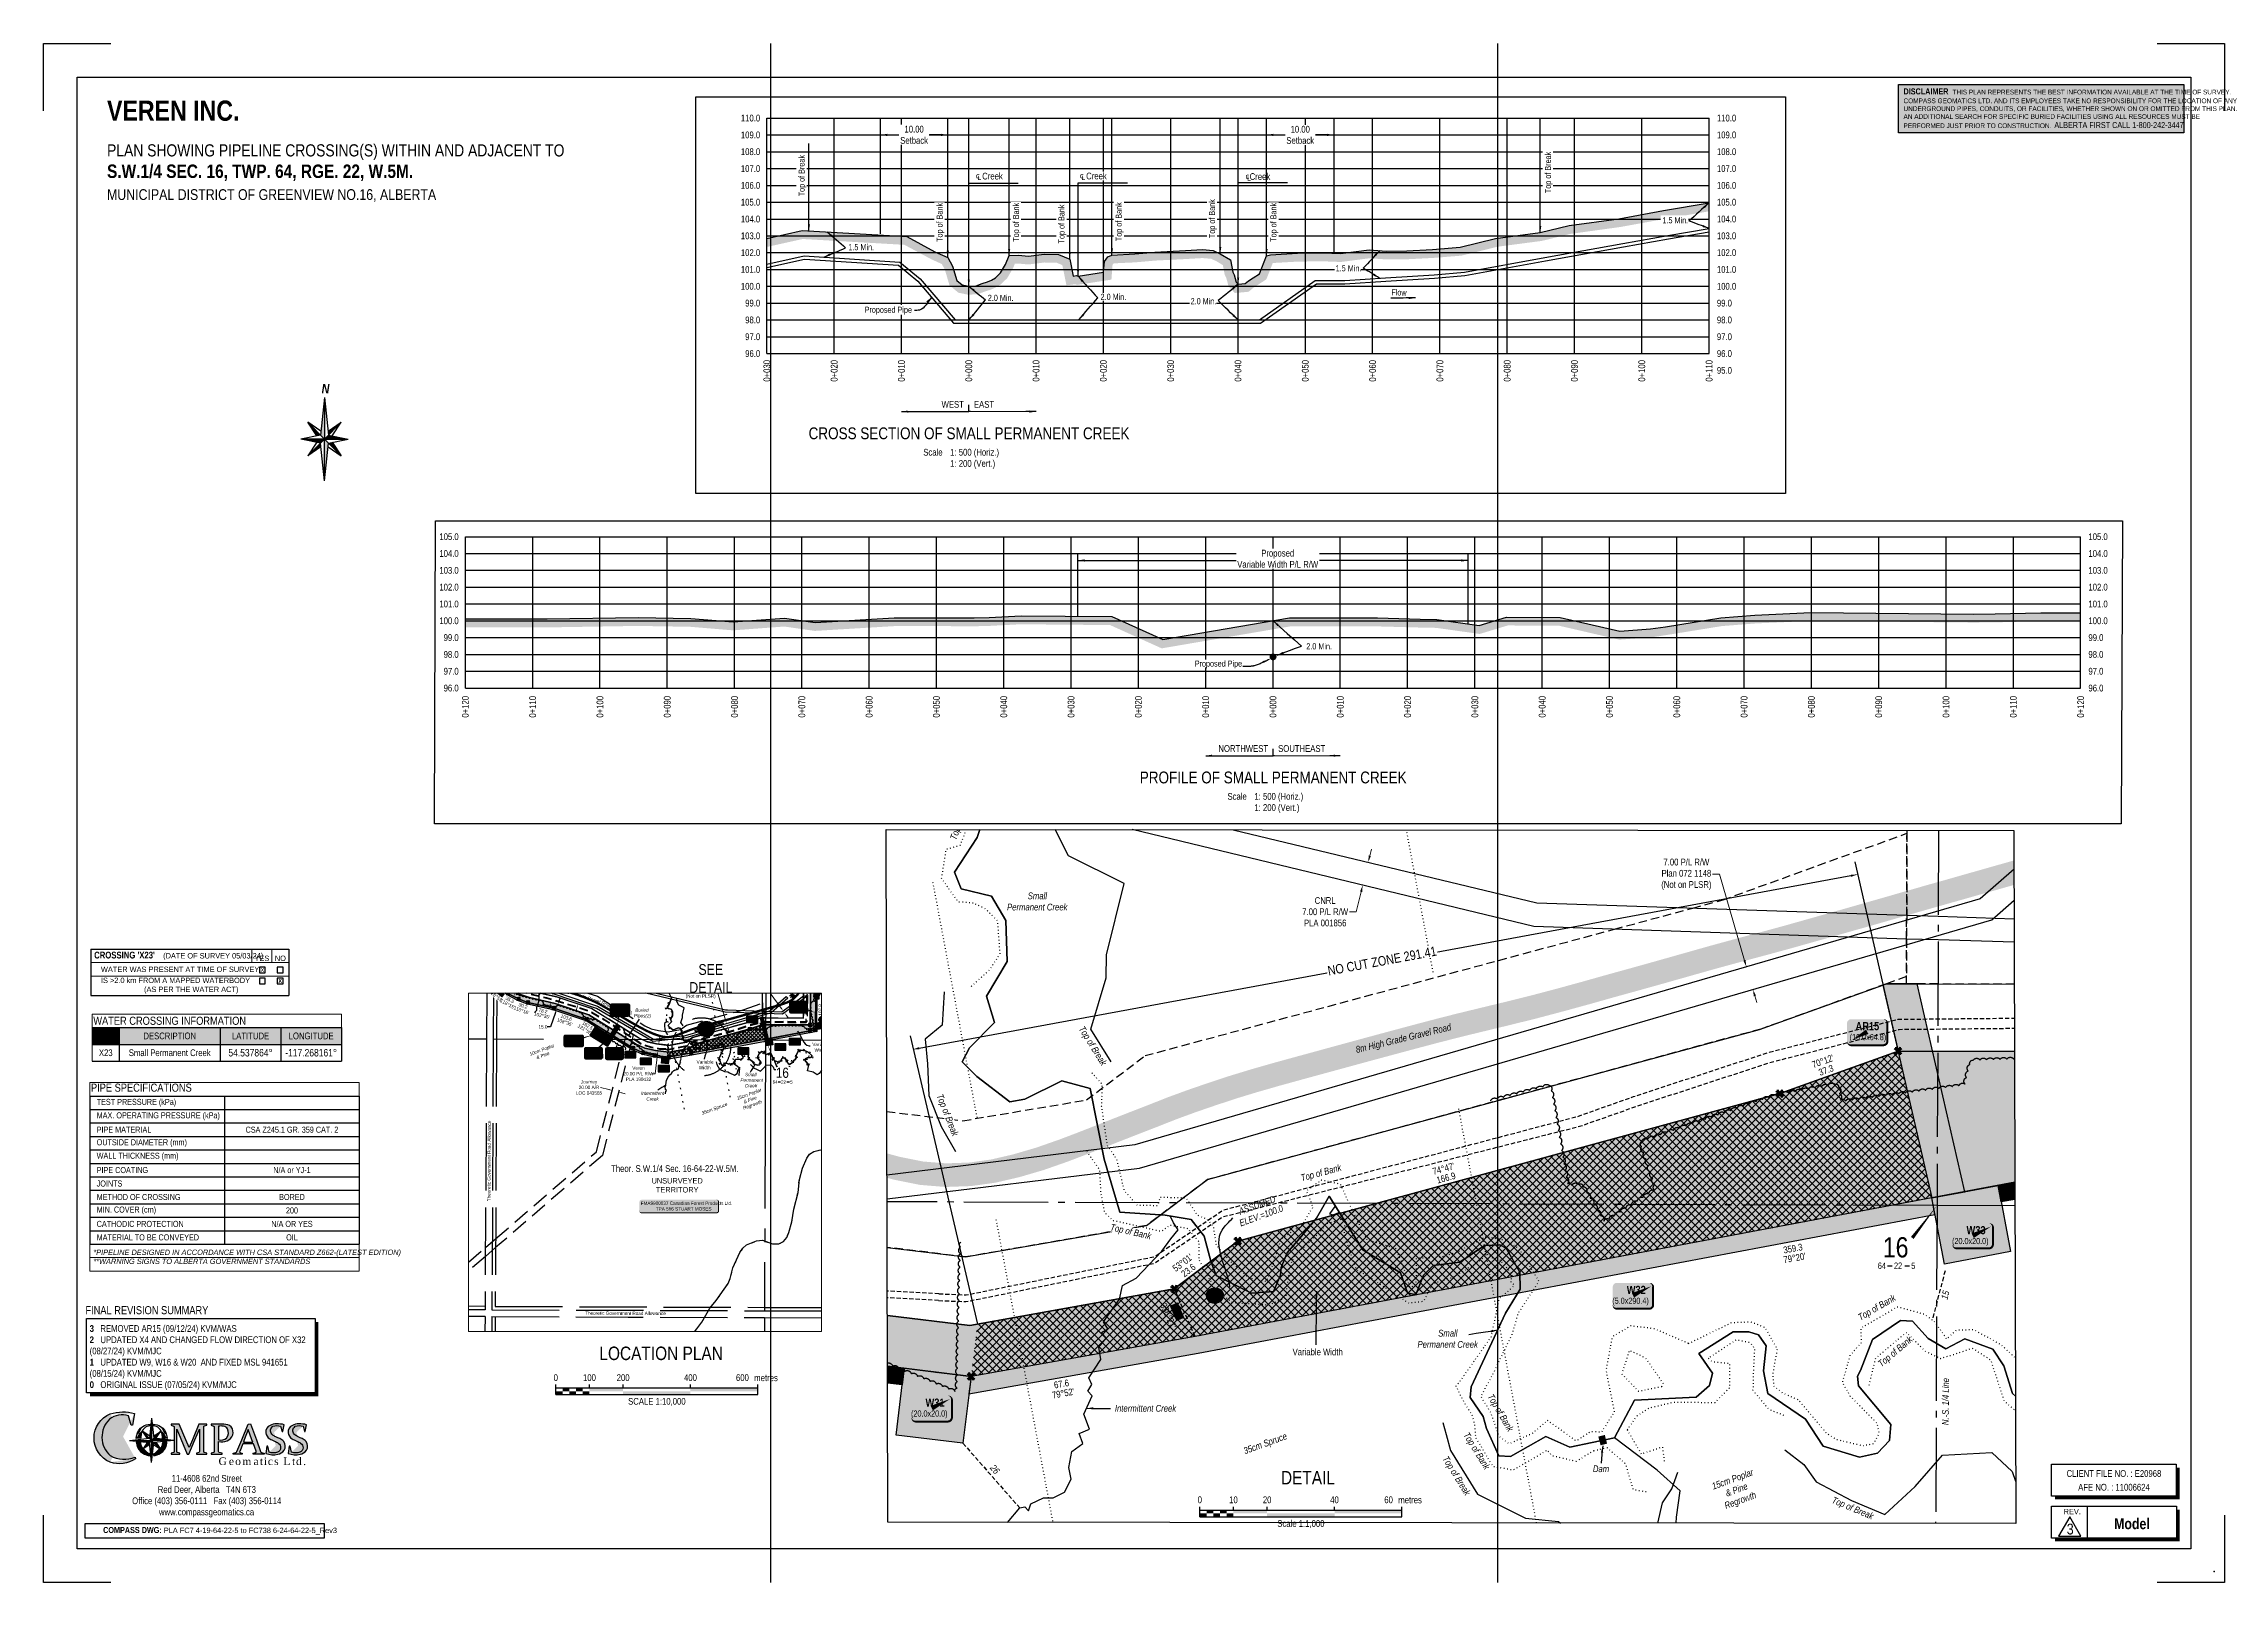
# Paper-space layout 'XING 9' of a CAD drawing. Extents: x -3221 to 18, y -18 to 2268.
# The model-space entities are those that its viewports show. They can reach past a viewport. Long polylines and large blocks are cut down to what shows.
import ezdxf
from ezdxf.enums import TextEntityAlignment as Align

# ---------------------------------------------------------------- set-up
doc = ezdxf.new("R2010")
doc.units = 0
doc.header["$LTSCALE"] = 5
doc.header["$PDSIZE"] = 0.5
for name, pattern in [('0', [1, 1, 0]), ('DASHED', [19.05, 12.7, -6.35]), ('foc-ACCESSROAD', [3.75, 2.5, -1.25]), ('foc-QUARTERLINE', [33, 25, -3, 2, -3]), ('foc-TIELINE', [1.875, 1.25, -0.625]), ('foc-TOPO', [1, 0.2, -0.8]), ('foc-TOPO-ephemeral', [6.25, 3.125, -0.625, 0.625, -0.625, 0.625, -0.625]), ('foc-TRAV', [1.875, 1.25, -0.625]), ('foc-UNSURVEYED', [12.5, 10, -2.5]), ('foc-WHEELTRACKS', [2, 0.4, -1.6]), ('UG_PIPE', [1.875, 1.25, -0.625])]:
    doc.linetypes.add(name, pattern=pattern)
doc.layers.get('Defpoints').update_dxf_attribs({"color": 9})
for name, color, linetype in [('10', 1, 'Continuous'), ('9', 3, 'Continuous'), ('AS-PIPE-UG', 44, 'UG_PIPE'), ('AS-PIPE-UG-T', 44, 'Continuous'), ('AS-ROADS', 254, 'Continuous'), ('AS-UNDERLAY-H', 141, 'Continuous'), ('C-AR', 13, 'foc-ACCESSROAD'), ('C-RW', 13, 'Continuous'), ('C-SYMBOL', 7, 'Continuous'), ('CG-LOGO', 7, 'Continuous'), ('CG-NORTH', 7, 'Continuous'), ('CG-NOTES', 7, 'Continuous'), ('DETAIL-T', 7, 'Continuous'), ('F-AR', 190, 'foc-ACCESSROAD'), ('F-RW', 190, 'Continuous'), ('F-WS', 190, 'foc-ACCESSROAD'), ('F-WS-S', 190, 'Continuous'), ('L-2', 7, 'Continuous'), ('L-BD', 7, 'Continuous'), ('L-BD1', 253, 'Continuous'), ('L-DETAIL-T', 3, 'Continuous'), ('L-MON', 1, 'Continuous'), ('L-ROAD-T', 7, 'Continuous'), ('L-SECLBL', 7, 'Continuous'), ('L-SECQ', 8, 'foc-QUARTERLINE'), ('L-UNS-T', 3, 'Continuous'), ('L-USEC', 7, 'foc-UNSURVEYED'), ('P-CROSSINGS', 250, 'Continuous'), ('P-CROSSINGS-GRID', 8, 'Continuous'), ('P-CROSSINGS-GROUND', 48, 'foc-TOPO'), ('P-CROSSINGS-LINE', 3, 'Continuous'), ('P-ELEVATION', 7, 'Continuous'), ('P-PROPOSED', 10, 'Continuous'), ('P-PROPOSED-H', 21, 'Continuous'), ('P-TEMP-BLOCKS', 250, 'Continuous'), ('P-TEMP-BLUE-BORE-H', 131, 'Continuous'), ('P-TEMP-H', 41, 'Continuous'), ('P-TEMP-NO CUT-H', 104, 'Continuous'), ('P-TEMP-NO CUT-T', 143, 'Continuous'), ('P-TEMP_ACCESS ROAD', 46, 'Continuous'), ('P-TEMP_LOG DECK', 46, 'Continuous'), ('P-TEMP_WORKSPACE', 46, 'Continuous'), ('P-TRAV', 4, 'foc-TRAV'), ('P-TXT', 4, 'Continuous'), ('P-WORKAREA', 113, 'Continuous'), ('P-WORKAREA-H', 111, 'Continuous'), ('S-SYMBOLS', 201, 'Continuous'), ('S-T7', 7, 'Continuous'), ('T-BUSH', 110, '0'), ('T-BUSH-T', 110, 'Continuous'), ('T-CREEK', 160, 'Continuous'), ('T-DRAW', 143, 'foc-TOPO-ephemeral'), ('T-LOW-AREA', 48, 'foc-TOPO'), ('T-SLOPE', 48, 'Continuous'), ('T-TIE', 201, 'foc-TIELINE'), ('T-VEGETATION-CHANGE', 104, 'foc-TOPO'), ('T-WATER', 160, 'Continuous'), ('T-WATER-P3', 160, 'foc-WHEELTRACKS'), ('T-WATER-T', 170, 'Continuous')]:
    doc.layers.add(name, color=color, linetype=linetype)
for name, color, linetype, lineweight in [('AS-GENERAL', 48, 'Continuous', 18), ('C-AR-T', 13, 'Continuous', 9), ('F-AR-T', 190, 'Continuous', 9), ('F-RW-T', 190, 'Continuous', 9), ('T-TEXT', 48, 'Continuous', 18), ('T-TIE-T', 201, 'Continuous', 18)]:
    doc.layers.add(name, color=color, linetype=linetype, lineweight=lineweight)
doc.layers.add('P-75m DRAINAGE AREA', color=7, linetype='Continuous', true_color=0xf1f8f1)
doc.styles.add('0', font='ARIALN.TTF')
doc.styles.add('140', font='ARIALN.TTF', dxfattribs={"height": 15})
doc.styles.add('175L', font='ARIALN.TTF', dxfattribs={"height": 20})
doc.styles.add('80', font='ARIALN.TTF', dxfattribs={"height": 10})
doc.styles.add('80CG', font='ARIALN.TTF', dxfattribs={"height": 10})
doc.styles.add('80L', font='ARIALN.TTF', dxfattribs={"height": 10})
doc.styles.add('80LS', font='ARIALNI.TTF', dxfattribs={"height": 10})
doc.styles.add('BOLD', font='ARIALNB.TTF')
doc.styles.add('Crossing', font='ARIALN.TTF', dxfattribs={"height": 10})
doc.styles.add('foc-LtypeFont', font='ARIALN.TTF', dxfattribs={"height": 7.35})
doc.styles.add('MtXpl_Arial_Narrow', font='ARIALNI.TTF')
doc.styles.add('MtXpl_ISOCPEUR', font='isocpeur.ttf')
doc.styles.add('SIMPLEX', font='ARIALN.TTF')
doc.styles.get("Standard").update_dxf_attribs({"font": 'ARIALN.TTF'})
doc.linetypes.add('foc-TOPO-flowdirection-NOLINE', pattern='A,0,[">",foc-LtypeFont,S=0.3,R=0,X=0,Y=-0.945],-20,[">",foc-LtypeFont,S=0.3,R=0,X=0,Y=-0.945],0', length=20)
doc.dimstyles.new('Compass 5 000', dxfattribs={"dimscale": 5, "dimtxt": 9, "dimasz": 2, "dimexe": 0.2, "dimexo": 0.0625, "dimgap": 0.5, "dimtad": 0, "dimtih": 1, "dimtoh": 1, "dimzin": 0, "dimdsep": 46, "dimtxsty": '80CG', "dimcen": 0.1, "dimse1": 1, "dimse2": 1, "dimclrd": 256, "dimclrt": 256, "dimaunit": 1, "dimadec": 4, "dimazin": 0, "dimtfac": 0.06, "dimtofl": 0, "dimtmove": 0, "dimatfit": 1, "dimfxl": 0.2, "dimtolj": 1, "dimtzin": 0, "dimlwd": -1, "dimarcsym": 0})

psp = doc.layouts.new('XING 9')

# ---------------------------------------------------------------- texts
at = {"insert": (-3126.3, 2183.4), "char_height": 9, "attachment_point": 1, "style": '80L'}
psp.add_mtext_dynamic_manual_height_columns('{\\fArial Narrow|b1|i0|c0|p34;\\H3.3333x;\\C14;VEREN INC.\\P}\\P{\\H2x;PLAN SHOWING PIPELINE CROSSING(S) WITHIN AND ADJACENT TO\\H0.11111x;\\P\\fArial Narrow|b1|i0|c0|p34;\\H9.9999x;S.W.1/4 SEC. 16, TWP. 64, RGE. 22, W.5M.}\\P{\\H0.22222x; \\P\\H8.0001x;MUNICIPAL DISTRICT OF GREENVIEW NO.16, ALBERTA}', width=732.59, gutter_width=45, heights=[0], dxfattribs=at)
at = {"layer": 'CG-NOTES', "insert": (-3152.1, 267.8), "char_height": 10, "attachment_point": 7, "style": '80'}
psp.add_mtext_dynamic_manual_height_columns('{\\fArial Narrow|b1|i0|c0|p34;\\C14;3   }REMOVED AR15 (09/12/24) KVM/WAS {\\fArial Narrow|b1|i0|c0|p34;\\C14;\\P2   }UPDATED X4 AND CHANGED FLOW DIRECTION OF X32 (08/27/24) KVM/MJC {\\fArial Narrow|b1|i0|c0|p34;\\C14;\\P1   }UPDATED W9, W16 & W20  AND FIXED MSL 941651 (08/15/24) KVM/MJC{\\fArial Narrow|b1|i0|c0|p34;\\C14; \\P0}   ORIGINAL ISSUE (07/05/24) KVM/MJC ', width=331.161, gutter_width=45, heights=[0], dxfattribs=at)
at = {"layer": 'CG-NOTES', "attachment_point": 1, "style": '80'}
for s, insert, char_height, width in [('\\pi77.33221;11-4608 62nd Street\\P\\pi56.72512;Red Deer, Alberta   T4N 6T3\\P\\pi18.6726;Office (403) 356-0111   Fax (403) 356-0114\\P\\pi58.50547;www.compassgeomatics.ca', (-3107.7, 141.6), 10, 257.83), ('\\pi25.12575;{\\fArial Narrow|b1|i0|c0|p34;\\H1.125x;\\C14;COMPASS DWG:} PLA FC7 4-19-64-22-5 to FC738 6-24-64-22-5_Rev3', (-3157.2, 64.3), 8, 350.451)]:
    psp.add_mtext(s, dxfattribs=dict(at, insert=insert, char_height=char_height, width=width))
at = {"layer": 'DETAIL-T', "color": 3, "char_height": 20, "style": '80CG'}
for s, insert, width, attachment_point in [('\\pi76.63853;LOCATION PLAN', (-2471.8, 332.3), 333.059, 1), ('DETAIL', (-1342.9, 137.5), 223.858, 5)]:
    psp.add_mtext(s, dxfattribs=dict(at, insert=insert, width=width, attachment_point=attachment_point))

msp = doc.modelspace()

# ---------------------------------------------------------------- texts
at = {"style": '80'}
for s, p in [('0+120', (503694.97, 6038192.735)), ('0+110', (503794.917, 6038192.735)), ('0+100', (503894.865, 6038192.735)), ('0+090', (503994.812, 6038192.735)), ('0+080', (504094.759, 6038192.735)), ('0+070', (504194.706, 6038192.735)), ('0+060', (504294.653, 6038192.735)), ('0+050', (504394.6, 6038192.735)), ('0+040', (504494.547, 6038192.735)), ('0+030', (504594.495, 6038192.735)), ('0+020', (504694.442, 6038192.735)), ('0+010', (504794.389, 6038192.735)), ('0+000', (504894.336, 6038192.735)), ('0+010', (504994.283, 6038192.735)), ('0+020', (505094.23, 6038192.735)), ('0+030', (505194.177, 6038192.735)), ('0+040', (505294.125, 6038192.735)), ('0+050', (505394.072, 6038192.735)), ('0+060', (505494.019, 6038192.735)), ('0+070', (505593.966, 6038192.735)), ('0+080', (505693.913, 6038192.735)), ('0+090', (505793.86, 6038192.735)), ('0+100', (505893.807, 6038192.735)), ('0+110', (505993.755, 6038192.735)), ('0+120', (506093.702, 6038192.735)), ('0+030', (506500.605, 6038121.456)), ('0+020', (506600.552, 6038121.456)), ('0+010', (506700.499, 6038121.456)), ('0+000', (506800.446, 6038121.456)), ('0+010', (506900.394, 6038121.456)), ('0+020', (507000.341, 6038121.456)), ('0+030', (507100.288, 6038121.456)), ('0+040', (507200.235, 6038121.456)), ('0+050', (507300.182, 6038121.456)), ('0+060', (507400.129, 6038121.456)), ('0+070', (507500.076, 6038121.456)), ('0+080', (507600.024, 6038121.456)), ('0+090', (507699.971, 6038121.456)), ('0+100', (507799.918, 6038121.456)), ('0+110', (507899.865, 6038121.456))]:
    msp.add_text(s, height=9.9947, rotation=90, dxfattribs=at).set_placement(p, align=Align.MIDDLE_RIGHT)
at = {"char_height": 8.9952, "attachment_point": 1, "style": '80L'}
for width, insert in [(45.31074, (504943.86, 6038270.964)), (35.88741, (506828.742, 6038218.234))]:
    msp.add_mtext_dynamic_manual_height_columns('2.0 Min.', width=width, gutter_width=45, heights=[0], dxfattribs=dict(at, insert=insert))
at = {"layer": 'AS-PIPE-UG-T', "insert": (482444.96, 6043513.73), "char_height": 9.9948, "attachment_point": 1, "style": '80L'}
msp.add_mtext_dynamic_manual_height_columns('\\pi5.39988;{\\fArial Narrow|b0|i1|c0|p34;Buried \\P\\pi1.26833;Pipes(2)}', width=43.95439, gutter_width=50, heights=[0], dxfattribs=at)
at = {"layer": 'C-SYMBOL', "color": 3, "style": '175L'}
msp.add_text('Theor. S.W.1/4 Sec. 16-64-22-W.5M.', height=20, dxfattribs=at).set_placement((482567.767, 6043022.01), align=Align.BOTTOM_CENTER)
at = {"layer": 'DETAIL-T', "char_height": 9.99471, "attachment_point": 1, "style": '80L'}
for insert in [(504826.803, 6038048.542), (506732.914, 6037989.418)]:
    msp.add_mtext_dynamic_manual_height_columns('Scale^I1: 500 (Horiz.)\\P^I1: 200 (Vert.)', width=217.1051, gutter_width=45, heights=[0], dxfattribs=dict(at, insert=insert))
at = {"layer": 'L-BD1', "style": '80L'}
for s, rotation, p in [('46.0', 59.8572, (483013.242, 6043561.596)), ('30.2', 339.7255, (482117.14, 6043521.361)), ("110°16'", 339.7255, (482112.204, 6043508.001)), ("102°35'", 347.4176, (482173.208, 6043492.713)), ('78.2', 347.4176, (482176.31, 6043506.613)), ('102.8', 89.7664, (482999.759, 6043509.33)), ("0°14'", 89.7664, (483014.001, 6043509.272)), ("108°35'", 341.4076, (482241.097, 6043472.951)), ('103.6', 341.4076, (482245.638, 6043486.45)), ("121°55'", 328.0796, (482301.141, 6043450.688)), ('162.5', 328.0796, (482308.672, 6043462.776))]:
    msp.add_text(s, height=9.9947, rotation=rotation, dxfattribs=at).set_placement(p, align=Align.MIDDLE)
at = {"layer": 'L-BD1', "linetype": 'Continuous', "style": '80L'}
for s, rotation, p in [("70°12'", 19.7885, (473865.525, 6040922.235)), ('37.3', 19.7885, (473870.347, 6040908.833)), ("74°47'", 15.2186, (473302.204, 6040762.688)), ('166.9', 15.2186, (473305.943, 6040748.945)), ('359.3', 10.1284, (473821.089, 6040644.013)), ("53°01'", 36.9752, (472914.808, 6040622.992)), ('23.6', 36.9752, (472923.374, 6040611.613)), ("79°20'", 10.1284, (473823.594, 6040629.992)), ("96°56'", 353.0614, (472453.23, 6040421.546)), ("79°52'", 10.1284, (472737.331, 6040428.847)), ('67.6', 10.1284, (472734.826, 6040442.868))]:
    msp.add_text(s, height=9.9947, rotation=rotation, dxfattribs=at).set_placement(p, align=Align.MIDDLE)
at = {"layer": 'L-BD1', "linetype": 'Continuous', "char_height": 9.9947, "attachment_point": 2, "rotation": 293.545896, "style": '80L', "bg_fill": 1, "box_fill_scale": 1.15, "bg_fill_color": 131, "bg_fill_transparency": 0}
for s, insert, width in [("336°27'", (472898.261, 6040546.05), 39.1516), ('15.4', (472911.181, 6040552.001), 21.82107)]:
    msp.add_mtext(s, dxfattribs=dict(at, insert=insert, width=width))
at = {"layer": 'L-DETAIL-T', "char_height": 17.49075, "attachment_point": 2, "rotation": 0, "style": '140'}
for s, insert, width in [('PROFILE OF SMALL PERMANENT CREEK', (504894.703, 6038080.398), 396.48476), ('CROSS SECTION OF SMALL PERMANENT CREEK', (506800.814, 6038021.275), 476.61292)]:
    msp.add_mtext(s, dxfattribs=dict(at, insert=insert, width=width))
at = {"layer": 'L-ROAD-T', "style": '80L'}
for rotation, p in [(89.737655, (482016.08, 6043060.837)), (359.793138, (482421.267, 6042608.137))]:
    msp.add_text('Theoretic Government Road Allowance', height=10, rotation=rotation, dxfattribs=at).set_placement(p, align=Align.MIDDLE_CENTER)
at = {"layer": 'L-UNS-T', "color": 3, "insert": (482574.878, 6042988.18), "char_height": 16, "attachment_point": 5, "style": '80L'}
msp.add_mtext_dynamic_manual_height_columns('UNSURVEYED TERRITORY', width=126.41479, gutter_width=47.5, heights=[0], dxfattribs=at)
at = {"layer": 'S-T7', "style": '80'}
for s, p in [('110.0', (506490.697, 6038480.843)), ('109.0', (506490.697, 6038455.857)), ('105.0', (503685.063, 6038429.333)), ('108.0', (506490.697, 6038430.87)), ('107.0', (506490.697, 6038405.883)), ('104.0', (503685.063, 6038404.346)), ('103.0', (503685.063, 6038379.359)), ('106.0', (506490.697, 6038380.896)), ('102.0', (503685.063, 6038354.372)), ('105.0', (506490.697, 6038355.909)), ('101.0', (503685.063, 6038329.385)), ('104.0', (506490.697, 6038330.923)), ('100.0', (503685.063, 6038304.399)), ('99.0', (503685.063, 6038279.412)), ('103.0', (506490.697, 6038305.936)), ('102.0', (506490.697, 6038280.949)), ('98.0', (503685.063, 6038254.425)), ('101.0', (506490.697, 6038255.962)), ('97.0', (503685.063, 6038229.438)), ('100.0', (506490.697, 6038230.976)), ('96.0', (503685.063, 6038204.452)), ('99.0', (506490.697, 6038205.989)), ('98.0', (506490.697, 6038181.002)), ('97.0', (506490.697, 6038156.015)), ('96.0', (506490.697, 6038131.028))]:
    msp.add_text(s, height=9.9947, dxfattribs=at).set_placement(p, align=Align.MIDDLE_RIGHT)
for s, p in [('110.0', (507911.477, 6038480.843)), ('109.0', (507911.477, 6038455.857)), ('105.0', (506105.313, 6038429.333)), ('108.0', (507911.477, 6038430.87)), ('107.0', (507911.477, 6038405.883)), ('104.0', (506105.313, 6038404.346)), ('103.0', (506105.313, 6038379.359)), ('106.0', (507911.477, 6038380.896)), ('102.0', (506105.313, 6038354.372)), ('105.0', (507911.477, 6038355.909)), ('101.0', (506105.313, 6038329.385)), ('104.0', (507911.477, 6038330.923)), ('99.0', (506105.313, 6038279.412)), ('100.0', (506105.313, 6038304.399)), ('103.0', (507911.477, 6038305.936)), ('102.0', (507911.477, 6038280.949)), ('98.0', (506105.313, 6038254.425)), ('101.0', (507911.477, 6038255.962)), ('97.0', (506105.313, 6038229.438)), ('100.0', (507911.477, 6038230.976)), ('96.0', (506105.313, 6038204.452)), ('99.0', (507911.477, 6038205.989)), ('98.0', (507911.477, 6038181.002)), ('97.0', (507911.477, 6038156.015)), ('96.0', (507911.477, 6038131.028)), ('95.0', (507911.477, 6038106.042))]:
    msp.add_text(s, height=9.9947, dxfattribs=at).set_placement(p, align=Align.MIDDLE_LEFT)
at = {"layer": 'T-BUSH-T', "attachment_point": 1, "rotation": 20, "style": '80LS'}
for s, insert, char_height in [('\\pi2.5865;10cm Poplar \\P\\pi18.10018;& Pine', (482132.614, 6043381.583), 9.99475), ('\\pi2.60304;15cm Poplar \\P\\pi18.10865;& Pine\\P\\pi10.30985;Regrowth', (482748.109, 6043249.832), 9.98955), ('\\pi1.11755;35cm Spruce', (482644.949, 6043206.605), 9.98955), ('\\pi1.11755;35cm Spruce', (473003.043, 6040347.288), 9.98955), ('\\pi2.60304;15cm Poplar \\P\\pi18.10865;& Pine\\P\\pi10.30985;Regrowth', (473697.162, 6040294.208), 9.98955)]:
    msp.add_mtext_dynamic_manual_height_columns(s, width=68.74807, gutter_width=50, heights=[0], dxfattribs=dict(at, insert=insert, char_height=char_height))
at = {"layer": 'T-TEXT', "attachment_point": 1, "style": '80LS'}
for s, width, gutter_width, insert, char_height, rotation in [('8m High Grade Gravel Road', 145.8379, 50, (482218.194, 6043580.983), 9.99475, 341.4487), ('8m High Grade Gravel Road', 145.8379, 50, (473170.976, 6040944.078), 9.99475, 13.657848), ('\\pi2.68548;Top of Bank', 66.30055, 250.002, (473914.037, 6040543.868), 9.99471, 30.172146), ('\\pi2.68548;Top of Bank', 66.30055, 250.002, (473944.07, 6040473.215), 9.99471, 40.114885), ('\\pi2.68548;Top of Bank', 66.30055, 250.002, (473374.348, 6040431.525), 9.99471, 300.454653), ('\\pi2.68548;Top of Bank', 66.30055, 250.002, (473338.285, 6040374.603), 9.99471, 301.632147), ('\\pi0.77994;Top of Break', 66.30055, 250.002, (473308.322, 6040337.701), 9.99471, 301.632147), ('\\pi0.77994;Top of Break', 66.30055, 250.002, (473880.979, 6040275.918), 9.99471, 337.293699)]:
    msp.add_mtext_dynamic_manual_height_columns(s, width=width, gutter_width=gutter_width, heights=[0], dxfattribs=dict(at, insert=insert, char_height=char_height, rotation=rotation))
at = {"layer": 'T-TEXT', "linetype": 'Continuous', "char_height": 9.99471, "attachment_point": 1, "style": '80LS'}
for insert, width, rotation in [((472568.986, 6041253.399), 62.45442, 69.492848), ((473089.147, 6040753.414), 74.28934, 15.228676)]:
    msp.add_mtext('Top of Bank', dxfattribs=dict(at, insert=insert, width=width, rotation=rotation))
at = {"layer": 'T-WATER-T', "attachment_point": 1, "style": '80L'}
for s, width, gutter_width, insert, char_height in [('\\pi64.0041;{\\fArial Narrow|b0|i1|c0|p34;Small\\P\\pi50.20506;Permanent\\P\\pi63.10075;Creek}', 156.30848, 50, (482712.534, 6043322.408), 9.99475), ('\\pi31.09091;{\\fArial Narrow|b0|i1|c0|p34;Small\\P\\pi0.35;Permanent Creek}', 90.48199, 250.002, (472653.739, 6041172.88), 9.99471), ('\\pi31.09091;{\\fArial Narrow|b0|i1|c0|p34;Small\\P\\pi0.35;Permanent Creek}', 90.48199, 250.002, (473263.262, 6040523.159), 9.99471)]:
    msp.add_mtext_dynamic_manual_height_columns(s, width=width, gutter_width=gutter_width, heights=[0], dxfattribs=dict(at, insert=insert, char_height=char_height))

# ---------------------------------------------------------------- blocks, each defined once
blk = doc.blocks.new('*U398')
for p, q in [((-3138.5, 2186), (-3138.5, 2186)), ((100, 2186), (100, 2186)), ((-3138.5, -100), (-3138.5, -100)), ((100, -100), (100, -100))]:
    blk.add_line(p, q)
at = {"color": 2}
for p, q in [((-3088.5, -50), (-3088.5, 2136)), ((-3088.5, 2136), (50, 2136)), ((50, 2136), (50, -50)), ((50, -50), (-3088.5, -50))]:
    blk.add_line(p, q, dxfattribs=at)
at = {"layer": 'Defpoints', "ltscale": 5}
for p, q in [((-3138.5, 2186), (-3038.5, 2186)), ((-3138.5, 2086), (-3138.5, 2186)), ((-979.5, 2186), (-979.5, -100)), ((0, 2186), (100, 2186)), ((100, 2186), (100, 2086)), ((-3138.5, -100), (-3138.5, 0)), ((100, 0), (100, -100)), ((-3038.5, -100), (-3138.5, -100)), ((100, -100), (0, -100))]:
    blk.add_line(p, q, dxfattribs=at)
blk.add_lwpolyline([(-2059, 2186), (-2059, -100)], dxfattribs=at)
blk = doc.blocks.new('DISCLAIMER2021')
at = {"layer": 'CG-NOTES'}
h = blk.add_hatch(color=254, dxfattribs=at)
h.dxf.hatch_style = 1
h.paths.add_polyline_path([(0, 0), (423.6, 0), (423.6, -72), (0, -72)])
blk.add_lwpolyline([(0, 0), (423.6, 0), (423.6, -72), (0, -72)], close=True, dxfattribs=at)
at = {"layer": 'CG-NOTES', "insert": (7.4, -5.7), "char_height": 7, "attachment_point": 1, "style": '80L'}
blk.add_mtext_dynamic_manual_height_columns('{\\fArial Narrow|b1|i0|c0|p34;\\H1.2857x;\\C7;DISCLAIMER\\fArial Narrow|b0|i0|c0|p34;\\H0.43212x;\\C256;    \\H1.7999x;\\C0;THIS PLAN REPRESENTS THE BEST INFORMATION AVAILABLE AT THE TIME OF SURVEY. COMPASS GEOMATICS LTD. AND ITS EMPLOYEES TAKE NO RESPONSIBILITY FOR THE LOCATION OF ANY UNDERGROUND PIPES, CONDUITS, OR FACILITIES, WHETHER SHOWN ON OR OMITTED FROM THIS PLAN. AN ADDITIONAL SEARCH FOR SPECIFIC BURIED FACILITIES USING ALL RESOURCES MUST BE PERFORMED JUST PRIOR TO CONSTRUCTION.\\fBook Antiqua|b0|i0|c0|p18;^I\\fArial Narrow|b0|i0|c0|p34;\\H1.2857x;\\C240;ALBERTA FIRST CALL 1-800-242-3447}', width=417.848, gutter_width=45, heights=[0], dxfattribs=at)
blk = doc.blocks.new('*U395')
at = {"color": 0}
for p, q in [((-150, 0), (-150, 15)), ((-150, 10), (150.2, 10)), ((-150, 0), (150.2, 0)), ((-100, 10), (-100, 15)), ((-50, 10), (-50, 15)), ((50, 10), (50, 15)), ((150.2, 0), (150.2, 15))]:
    blk.add_line(p, q, dxfattribs=at)
for points in [[(-150, 5), (-140, 5), (-150, 0), (-140, 0)], [(-140, 10), (-130, 10), (-140, 5), (-130, 5)], [(-130, 5), (-120, 5), (-130, 0), (-120, 0)], [(-120, 10), (-110, 10), (-120, 5), (-110, 5)], [(-110, 5), (-100, 5), (-110, 0), (-100, 0)], [(-100, 10), (-50, 10), (-100, 5), (-50, 5)], [(-50, 5), (50, 5), (-50, 0), (50, 0)], [(50, 10), (150.2, 10), (50, 5), (150.2, 5)]]:
    blk.add_solid(points, dxfattribs=at)
at = {"color": 0, "style": '80'}
blk.add_text('metres', height=10, dxfattribs=at).set_placement((162.2, 20), align=Align.CENTER)
at = {"color": 0, "char_height": 10, "style": '80'}
for s, insert, attachment_point in [('0', (-150, 30.2), 2), ('100', (-100, 30.2), 2), ('200', (-50, 30.2), 2), ('400', (50, 30.2), 2), ('600', (136.7, 30.2), 3), ('SCALE 1:10,000', (0.1, -5), 2)]:
    blk.add_mtext(s, dxfattribs=dict(at, insert=insert, attachment_point=attachment_point))
blk = doc.blocks.new('xing2')
h = blk.add_hatch(color=50)
h.dxf.hatch_style = 1
edge = h.paths.add_edge_path()
edge.add_ellipse((0, 0), major_axis=(-12.5, 0), ratio=0.816297, start_angle=0, end_angle=360)
h = blk.add_hatch(color=250)
h.dxf.hatch_style = 1
edge = h.paths.add_edge_path()
edge.add_ellipse((0, -2), major_axis=(-12.5, 0), ratio=0.816297, start_angle=0, end_angle=180)
edge.add_line((12.5, -2), (12.5, 0))
edge.add_ellipse((0, 0), major_axis=(-12.5, 0), ratio=0.816297, start_angle=0, end_angle=180, ccw=False)
edge.add_line((-12.5, 0), (-12.5, -2))
at = {"color": 250}
blk.add_ellipse((0, 0), major_axis=(-12.5, 0), ratio=0.816297, dxfattribs=at)
blk.add_ellipse((0, -2), major_axis=(-12.5, 0), ratio=0.816297, start_param=0, end_param=3.141593, dxfattribs=at)
at = {"color": 250, "style": 'Crossing'}
blk.add_attdef('CROSSING', text='', height=9, dxfattribs=at).set_placement((0.1, 0), align=Align.MIDDLE_CENTER)
at = {"color": 250, "style": 'Crossing', "flags": 1}
for tag, p in [('DESCRIPTION', (0.1, -25.8)), ('OWNER', (0.1, -12.5)), ('LOCATION', (0.1, -39.3)), ('DWG_REF', (0.1, -52.8))]:
    blk.add_attdef(tag, text='', height=9, dxfattribs=at).set_placement(p, align=Align.MIDDLE_CENTER)
blk = doc.blocks.new('*U389')
at = {"color": 0}
for p, q in [((-150, 0), (-150, 15)), ((-150, 10), (150.2, 10)), ((-150, 0), (150.2, 0)), ((-100, 10), (-100, 15)), ((-50, 10), (-50, 15)), ((50, 10), (50, 15)), ((150.2, 0), (150.2, 15))]:
    blk.add_line(p, q, dxfattribs=at)
for points in [[(-150, 5), (-140, 5), (-150, 0), (-140, 0)], [(-140, 10), (-130, 10), (-140, 5), (-130, 5)], [(-130, 5), (-120, 5), (-130, 0), (-120, 0)], [(-120, 10), (-110, 10), (-120, 5), (-110, 5)], [(-110, 5), (-100, 5), (-110, 0), (-100, 0)], [(-100, 10), (-50, 10), (-100, 5), (-50, 5)], [(-50, 5), (50, 5), (-50, 0), (50, 0)], [(50, 10), (150.2, 10), (50, 5), (150.2, 5)]]:
    blk.add_solid(points, dxfattribs=at)
at = {"color": 0, "style": '80'}
blk.add_text('metres', height=10, dxfattribs=at).set_placement((162.2, 20), align=Align.CENTER)
at = {"color": 0, "char_height": 10, "style": '80'}
for s, insert, attachment_point in [('0', (-150, 30.2), 2), ('10', (-100, 30.2), 2), ('20', (-50, 30.2), 2), ('40', (50, 30.2), 2), ('60', (136.7, 30.2), 3), ('Scale 1:1,000', (0.1, -5), 2)]:
    blk.add_mtext(s, dxfattribs=dict(at, insert=insert, attachment_point=attachment_point))
blk = doc.blocks.new('c_logo')
h = blk.add_hatch(color=256)
edge = h.paths.add_edge_path()
edge.add_arc((-141.8, -18.9), 63, 74.1661, 107.5113, ccw=False)
edge.add_line((-124.6, 41.7), (-127.8, 24.4))
edge.add_line((-127.8, 24.4), (-129.9, 24.3))
edge.add_line((-129.9, 24.3), (-133.7, 38))
edge.add_arc((-143.5, 10.5), 29.1, 70.3832, 129.1598)
edge.add_arc((-136.2, 6.6), 36.9, 134.0613, 228.3206)
edge.add_arc((-139.8, 16.8), 43.2, 241.0325, 291.7344)
edge.add_line((-123.8, -23.3), (-123.3, -25.7))
edge.add_arc((-147.3, 10.4), 43.4, 251.5179, 303.5841, ccw=False)
edge.add_arc((-146.1, 5.2), 38.8, 112.1026, 247.4698, ccw=False)
at = {"linetype": 'Continuous'}
for points in [[(-99.4, 34.7), (-102.5, 4.9), (-99.4, 1.7)], [(-99.4, 1.7), (-132.4, 1.7), (-102.5, -1.4)], [(-112.7, 15), (-105.6, 4.5), (-102.5, 4.9)], [(-96.3, 4.9), (-99.4, 1.7), (-66.4, 1.7)], [(-96.3, -1.4), (-99.4, 1.7), (-99.4, -31.3)], [(-86.1, 15), (-96.6, 7.9), (-96.3, 4.9)], [(-102.2, -4.5), (-102.5, -1.4), (-112.7, -11.6)], [(-93.2, -1.1), (-96.3, -1.4), (-86.1, -11.6)]]:
    blk.add_hatch(color=14, dxfattribs=at).paths.add_polyline_path(points)
h = blk.add_hatch(color=256)
edge = h.paths.add_edge_path()
edge.add_arc((-89, 1.8), 33.4, 166.6682, 175.6601, ccw=False)
edge.add_arc((-102.3, 5.6), 19.6, 121.6531, 168.6953, ccw=False)
edge.add_arc((-99.6, 0.9), 25, 95.0736, 121.1383, ccw=False)
edge.add_line((-101.8, 25.8), (-102.1, 23.3))
edge.add_arc((-99.9, 6.4), 17.1, 97.444, 127.0912)
edge.add_arc((-98.7, 8.4), 16.4, 134.7148, 171.0442)
edge.add_arc((-73.8, 3.2), 41.8, 169.3159, 177.5034)
edge.add_line((-115.5, 5), (-122.3, 4.3))
h = blk.add_hatch(color=256)
edge = h.paths.add_edge_path()
edge.add_arc((-99.1, 0.9), 25, 58.8617, 85.0803, ccw=False)
edge.add_arc((-96.4, 5.6), 19.6, 11.3047, 58.3469, ccw=False)
edge.add_arc((-109.7, 1.8), 33.4, 4.3278, 13.3318, ccw=False)
edge.add_line((-76.4, 4.3), (-83.2, 5))
edge.add_arc((-124.9, 3.2), 41.8, 2.487, 10.6841)
edge.add_arc((-100.1, 8.4), 16.4, 8.9558, 45.2852)
edge.add_arc((-98.8, 6.4), 17.1, 52.9088, 82.7833)
edge.add_line((-96.7, 23.3), (-97, 25.8))
h = blk.add_hatch(color=256)
edge = h.paths.add_edge_path()
edge.add_line((-48.6, 2.5), (-58.3, 25.6))
edge.add_line((-58.3, 25.6), (-70.6, 25.6))
edge.add_line((-70.6, 25.6), (-70.6, 24.2))
edge.add_line((-70.6, 24.2), (-66.8, 23))
edge.add_arc((-67.2, 21.6), 1.5, 0, 72.6157, ccw=False)
edge.add_line((-65.7, 21.6), (-65.7, 2.5))
edge.add_line((-65.7, 2.5), (-65.7, -14.9))
edge.add_arc((-67.2, -14.9), 1.5, -73.424, 0, ccw=False)
edge.add_line((-66.8, -16.3), (-70.5, -17.4))
edge.add_line((-70.5, -17.4), (-70.5, -18.9))
edge.add_line((-70.5, -18.9), (-57.6, -18.9))
edge.add_line((-57.6, -18.9), (-57.6, -17.5))
edge.add_line((-57.6, -17.5), (-61.1, -16.4))
edge.add_arc((-60.6, -15), 1.5, 180, 252.4646, ccw=False)
edge.add_line((-62.1, -15), (-62.1, 2.5))
edge.add_line((-62.1, 2.5), (-62.1, 18.4))
edge.add_line((-62.1, 18.4), (-46.4, -18.9))
edge.add_line((-46.4, -18.9), (-44.1, -18.9))
edge.add_line((-44.1, -18.9), (-35, 2.5))
edge.add_line((-35, 2.5), (-28.3, 18.3))
edge.add_line((-28.3, 18.3), (-28.3, 2.5))
edge.add_line((-28.3, 2.5), (-28.3, -15))
edge.add_arc((-29.8, -15), 1.5, -73.424, 0, ccw=False)
edge.add_line((-29.4, -16.4), (-32.7, -17.4))
edge.add_line((-32.7, -17.4), (-32.7, -18.9))
edge.add_line((-32.7, -18.9), (-17.3, -18.9))
edge.add_line((-17.3, -18.9), (-17.3, -17.5))
edge.add_line((-17.3, -17.5), (-21, -16.3))
edge.add_arc((-20.5, -14.9), 1.5, 180, 252.4646, ccw=False)
edge.add_line((-22, -14.9), (-22, 2.5))
edge.add_line((-22, 2.5), (-22, 21.7))
edge.add_arc((-20.5, 21.7), 1.5, 107.3843, 180, ccw=False)
edge.add_line((-21, 23.1), (-17.4, 24.2))
edge.add_line((-17.4, 24.2), (-17.4, 25.6))
edge.add_line((-17.4, 25.6), (-29.1, 25.6))
edge.add_line((-29.1, 25.6), (-38.8, 2.5))
edge.add_line((-38.8, 2.5), (-43.7, -9.1))
edge.add_line((-43.7, -9.1), (-48.6, 2.5))
h = blk.add_hatch(color=256)
h.paths.add_polyline_path([(7.6, 25.6), (-11.1, 25.6), (-11.1, 24.2), (-7.3, 23, -0.326805), (-6.3, 21.6), (-6.3, -14.9, -0.331803), (-7.4, -16.3), (-11.1, -17.4), (-11.1, -18.9), (5.3, -18.9), (5.3, -17.5), (1, -16.2, -0.327162), (0, -14.7), (0, 0, 0.135693), (12.6, 1, 0.518306), (18.8, 21.8, 0.201798)])
h.paths.add_polyline_path([(0, 22.9, -0.05909), (7.3, 22.8, -0.236459), (13.3, 18.7, -0.297964), (11.9, 5.1, -0.269959), (0.5, 2.5, -0.011455), (0, 2.6)], flags=16)
h = blk.add_hatch(color=256)
h.paths.add_polyline_path([(47.4, 26.1), (44.1, 25.8), (34.4, 2.5), (27.1, -15, -0.225541), (25.7, -16.2), (21.8, -17.4), (21.8, -18.9), (34.7, -18.9), (35.3, -18.9), (35.3, -17.5), (32.4, -16.6, -0.43446), (31.4, -14.6), (35.8, -3.6), (51.8, -3.6), (55.7, -14.5, -0.430441), (54.7, -16.5), (51.5, -17.4), (51.5, -18.9), (67.8, -18.9), (67.8, -17.5), (63.9, -16.3, -0.232291), (62.4, -14.9), (56.1, 2.5)])
h.paths.add_polyline_path([(44.1, 17.7), (49.6, 2.5), (50.9, -1.1), (36.8, -1.1), (38.2, 2.5)], flags=16)
h = blk.add_hatch(color=256)
edge = h.paths.add_edge_path()
edge.add_arc((103.3, 50.8), 54.1, 243.1997, 248.1345)
edge.add_arc((69.9, -30.2), 33.5, 55.7647, 66.7239, ccw=False)
edge.add_arc((84.5, -9), 7.7, -65.6478, 57.1428, ccw=False)
edge.add_arc((81.8, 0.7), 17.7, 248.3428, 289.4425, ccw=False)
edge.add_line((75.3, -15.8), (73.1, -6.7))
edge.add_line((73.1, -6.7), (71.7, -6.9))
edge.add_line((71.7, -6.9), (70.1, -17.8))
edge.add_arc((81.2, 14.2), 33.9, 250.8905, 281.4155)
edge.add_arc((84.6, -3.1), 16.2, 281.7683, 321.9948)
edge.add_arc((87.3, -7), 11.8, 328.8789, 398.35)
edge.add_arc((79.7, -17.6), 24.7, 46.7096, 54.4302)
edge.add_arc((79.7, -17.6), 24.7, 54.4302, 70.3091)
edge.add_arc((139.4, 119.6), 125, 243.6166, 245.7228, ccw=False)
edge.add_arc((89.5, 20.6), 14.2, 223.2297, 246.3738, ccw=False)
edge.add_arc((84.7, 16.1), 7.62, 121.2723, 223.353, ccw=False)
edge.add_arc((86.6, 7.5), 16.2, 69.6826, 111.1397, ccw=False)
edge.add_line((92.2, 22.7), (94.3, 14.7))
edge.add_line((94.3, 14.7), (95.6, 14.9))
edge.add_line((95.6, 14.9), (97.6, 24.9))
edge.add_arc((87.2, -14.4), 40.7, 75.2956, 91.6843)
edge.add_arc((86, 5.6), 20.7, 89.7518, 117.221)
edge.add_arc((80.5, 14.4), 10.4, 112.8657, 186.9967)
edge.add_arc((81.9, 14.2), 11.8, 185.0082, 240.0685)
edge.add_arc((103.3, 50.8), 54.1, 239.829, 243.1997)
h = blk.add_hatch(color=256)
edge = h.paths.add_edge_path()
edge.add_arc((136.5, 50.8), 54.1, 243.1997, 248.1345)
edge.add_arc((103.1, -30.2), 33.5, 55.7647, 66.7239, ccw=False)
edge.add_arc((117.7, -9), 7.7, -65.6478, 57.1428, ccw=False)
edge.add_arc((115, 0.7), 17.7, 248.3428, 289.4425, ccw=False)
edge.add_line((108.5, -15.8), (106.3, -6.7))
edge.add_line((106.3, -6.7), (104.8, -6.9))
edge.add_line((104.8, -6.9), (103.3, -17.8))
edge.add_arc((114.4, 14.2), 33.9, 250.8905, 281.4155)
edge.add_arc((117.8, -3.1), 16.2, 281.7683, 321.9948)
edge.add_arc((120.5, -7), 11.8, 328.8789, 398.35)
edge.add_arc((112.8, -17.6), 24.7, 46.7096, 54.4302)
edge.add_arc((112.8, -17.6), 24.7, 54.4302, 70.3091)
edge.add_arc((172.5, 119.6), 125, 243.6166, 245.7228, ccw=False)
edge.add_arc((122.7, 20.6), 14.2, 223.2297, 246.3738, ccw=False)
edge.add_arc((117.9, 16.1), 7.62, 121.2723, 223.353, ccw=False)
edge.add_arc((119.8, 7.5), 16.2, 69.6826, 111.1397, ccw=False)
edge.add_line((125.4, 22.7), (127.5, 14.7))
edge.add_line((127.5, 14.7), (128.8, 14.9))
edge.add_line((128.8, 14.9), (130.8, 24.9))
edge.add_arc((120.4, -14.4), 40.7, 75.2956, 91.6843)
edge.add_arc((119.2, 5.6), 20.7, 89.7518, 117.221)
edge.add_arc((113.7, 14.4), 10.4, 112.8657, 186.9967)
edge.add_arc((115.1, 14.2), 11.8, 185.0082, 240.0685)
edge.add_arc((136.5, 50.8), 54.1, 239.829, 243.1997)
h = blk.add_hatch(color=256)
edge = h.paths.add_edge_path()
edge.add_arc((-89, 3), 33.4, 186.7164, 193.3318)
edge.add_arc((-102.3, -0.8), 19.6, 191.3047, 238.3469)
edge.add_arc((-99.6, 3.9), 25, 238.8617, 264.5936)
edge.add_line((-102, -21), (-102.2, -18.5))
edge.add_arc((-99.9, -1.6), 17.1, 232.9088, 262.0641, ccw=False)
edge.add_arc((-98.7, -3.6), 16.4, 188.9558, 225.2852, ccw=False)
edge.add_arc((-73.8, 1.6), 41.8, 184.3813, 190.6841, ccw=False)
edge.add_line((-115.5, -1.6), (-122.2, -0.9))
h = blk.add_hatch(color=256)
edge = h.paths.add_edge_path()
edge.add_arc((-124.9, 1.6), 41.8, 349.3159, 355.6284, ccw=False)
edge.add_arc((-100.1, -3.6), 16.4, 314.7148, 351.0442, ccw=False)
edge.add_arc((-98.8, -1.6), 17.1, 277.7082, 307.0912, ccw=False)
edge.add_line((-96.5, -18.5), (-96.8, -21))
edge.add_arc((-99.1, 3.9), 25, 275.2524, 301.1383)
edge.add_arc((-96.4, -0.8), 19.6, 301.6531, 348.6953)
edge.add_arc((-109.7, 3), 33.4, 346.6682, 353.2958)
edge.add_line((-76.6, -0.9), (-83.3, -1.6))
at = {"color": 14, "linetype": 'Continuous'}
for p, q in [((-99.4, 34.7), (-102.5, 4.9)), ((-99.4, 34.7), (-99.4, 1.7)), ((-99.4, 34.7), (-96.3, 4.9)), ((-132.4, 1.7), (-102.5, 4.9)), ((-132.4, 1.7), (-102.5, -1.4)), ((-132.4, 1.7), (-99.4, 1.7)), ((-99.4, 1.7), (-112.7, 15)), ((-105.6, 4.5), (-112.7, 15)), ((-102.2, 7.9), (-112.7, 15)), ((-99.4, 1.7), (-112.7, -11.6)), ((-99.4, 1.7), (-86.1, 15)), ((-66.4, 1.7), (-99.4, 1.7)), ((-99.4, 1.7), (-86.1, -11.6)), ((-99.4, -31.3), (-99.4, 1.7)), ((-96.6, 7.9), (-86.1, 15)), ((-66.4, 1.7), (-96.3, 4.9)), ((-66.4, 1.7), (-96.3, -1.4)), ((-93.2, 4.5), (-86.1, 15)), ((-105.6, -1.1), (-112.7, -11.6)), ((-102.2, -4.5), (-112.7, -11.6)), ((-99.4, -31.3), (-102.5, -1.4)), ((-99.4, -31.3), (-96.3, -1.4)), ((-96.6, -4.5), (-86.1, -11.6)), ((-93.2, -1.1), (-86.1, -11.6))]:
    blk.add_line(p, q, dxfattribs=at)
at = {"flags": 128}
for points in [[(-160.8, 41.1, -0.146532), (-124.6, 41.7), (-127.8, 24.4), (-129.9, 24.3), (-133.7, 38, 0.262236), (-161.9, 33.1, 0.436158), (-160.8, -21, 0.22491), (-123.8, -23.3), (-123.3, -25.7, -0.231173), (-161, -30.7, -0.670499)], [(-122.3, 4.3, -0.039254), (-121.5, 9.5, -0.208192), (-112.6, 22.3, -0.114221), (-101.8, 25.8), (-102.1, 23.3, 0.130087), (-110.2, 20, 0.159858), (-114.8, 10.9, 0.03574), (-115.5, 5)], [(-97, 25.8, -0.114902), (-86.2, 22.3, -0.208192), (-77.2, 9.5, -0.039307), (-76.4, 4.3), (-83.2, 5, 0.035782), (-83.9, 10.9, 0.159858), (-88.5, 20, 0.131095), (-96.7, 23.3)], [(-48.6, 2.5), (-58.3, 25.6), (-70.6, 25.6), (-70.6, 24.2), (-66.8, 23, -0.327892), (-65.7, 21.6), (-65.7, 2.5), (-65.7, -14.9, -0.331803), (-66.8, -16.3), (-70.5, -17.4), (-70.5, -18.9), (-57.6, -18.9), (-57.6, -17.5), (-61.1, -16.4, -0.327162), (-62.1, -15), (-62.1, 2.5), (-62.1, 18.4), (-46.4, -18.9), (-44.1, -18.9), (-35, 2.5), (-28.3, 18.3), (-28.3, 2.5), (-28.3, -15, -0.331803), (-29.4, -16.4), (-32.7, -17.4), (-32.7, -18.9), (-17.3, -18.9), (-17.3, -17.5), (-21, -16.3, -0.327162), (-22, -14.9), (-22, 2.5), (-22, 21.7, -0.327892), (-21, 23.1), (-17.4, 24.2), (-17.4, 25.6), (-29.1, 25.6), (-38.8, 2.5), (-43.7, -9.1)], [(78.9, 2.5, 0.021535), (83.1, 0.5, -0.047855), (88.7, -2.5, -0.593701), (87.7, -16, -0.181278), (75.3, -15.8), (73.1, -6.7), (71.7, -6.9), (70.1, -17.8, 0.133984), (87.9, -19, 0.177346), (97.4, -13.1, 0.312763), (96.6, 0.4, 0.0337), (94, 2.5, 0.069396), (88, 5.6, -0.00919), (83.8, 7.6, -0.10133), (79.2, 10.9, -0.477408), (80.8, 22.6, -0.18289), (92.2, 22.7), (94.3, 14.7), (95.6, 14.9), (97.6, 24.9, 0.071631), (86.1, 26.3, 0.120434), (76.5, 24, 0.335231), (70.2, 13.1, 0.244978), (76.1, 4, 0.014709)], [(112.1, 2.5, 0.021535), (116.3, 0.5, -0.047855), (121.9, -2.5, -0.593701), (120.9, -16, -0.181278), (108.5, -15.8), (106.3, -6.7), (104.8, -6.9), (103.3, -17.8, 0.133984), (121.1, -19, 0.177346), (130.6, -13.1, 0.312763), (129.8, 0.4, 0.0337), (127.2, 2.5, 0.069396), (121.2, 5.6, -0.00919), (117, 7.6, -0.10133), (112.4, 10.9, -0.477408), (113.9, 22.6, -0.18289), (125.4, 22.7), (127.5, 14.7), (128.8, 14.9), (130.8, 24.9, 0.071631), (119.2, 26.3, 0.120434), (109.7, 24, 0.335231), (103.4, 13.1, 0.244978), (109.3, 4, 0.014709)], [(-122.2, -0.9, 0.028873), (-121.5, -4.7, 0.208192), (-112.6, -17.5, 0.11275), (-102, -21), (-102.2, -18.5, -0.127905), (-110.2, -15.2, -0.159858), (-114.8, -6.1, -0.027508), (-115.5, -1.6)], [(-83.3, -1.6, -0.02755), (-83.9, -6.1, -0.159858), (-88.5, -15.2, -0.128915), (-96.5, -18.5), (-96.8, -21, 0.113431), (-86.2, -17.5, 0.208192), (-77.2, -4.7, 0.028926), (-76.6, -0.9)]]:
    blk.add_lwpolyline(points, format="xyb", close=True, dxfattribs=at)
for points in [[(-11.1, -18.9), (5.3, -18.9), (5.3, -17.5), (1, -16.2, -0.327162), (0, -14.7), (0, 0, 0.135693), (12.6, 1, 0.518306), (18.8, 21.8, 0.201798), (7.6, 25.6), (-11.1, 25.6), (-11.1, 24.2), (-7.3, 23, -0.326805), (-6.3, 21.6), (-6.3, -14.9, -0.331803), (-7.4, -16.3), (-11.1, -17.4), (-11.1, -18.9), (1.8, -18.9)], [(0.5, 2.5, 0.269959), (11.9, 5.1, 0.297964), (13.3, 18.7, 0.236459), (7.3, 22.8, 0.05909), (0, 22.9), (0, 2.6, 0.011455), (0.5, 2.5, 0.011455)], [(34.7, -18.9), (21.8, -18.9), (21.8, -17.4), (25.7, -16.2, 0.225541), (27.1, -15), (34.4, 2.5), (44.1, 25.8), (47.4, 26.1), (56.1, 2.5), (62.4, -14.9, 0.232291), (63.9, -16.3), (67.8, -17.5), (67.8, -18.9), (51.5, -18.9), (51.5, -17.4), (54.7, -16.5, 0.430441), (55.7, -14.5), (51.8, -3.6), (35.8, -3.6), (31.4, -14.6, 0.43446), (32.4, -16.6), (35.3, -17.5), (35.3, -18.9), (21.8, -18.9)]]:
    blk.add_lwpolyline(points, format="xyb", dxfattribs=at)
blk.add_lwpolyline([(50.9, -1.1), (49.6, 2.5), (44.1, 17.7), (38.2, 2.5), (36.8, -1.1)], close=True, dxfattribs=at)
at = {"insert": (0, -23.7), "char_height": 11.25, "width": 132.416, "attachment_point": 1, "style": '80CG'}
blk.add_mtext('{\\fBook Antiqua|b0|i0|c0|p18;\\T1.25;Geomatics Ltd.}', dxfattribs=at)
blk = doc.blocks.new('*T399')
at = {"layer": 'CG-NOTES', "color": 0, "lineweight": -2, "transparency": 16777216}
for p, q in [((0, -20), (200, -20)), ((0, -20), (0, -240)), ((200, -20), (200, -240)), ((400, -20), (400, -240)), ((0, -40), (400, -40)), ((0, -60), (400, -60)), ((0, -80), (400, -80)), ((0, -100), (400, -100)), ((0, -120), (400, -120)), ((0, -140), (400, -140)), ((0, -160), (400, -160)), ((0, -180), (400, -180)), ((0, -200), (400, -200)), ((0, -220), (400, -220)), ((0, -240), (400, -240))]:
    blk.add_line(p, q, dxfattribs=at)
at = {"layer": 'CG-NOTES', "color": 0, "linetype": 'ByBlock', "lineweight": -2, "transparency": 16777216}
blk.add_line((200, -20), (400, -20), dxfattribs=at)
at = {"layer": 'Defpoints', "color": 8, "linetype": 'ByBlock', "lineweight": 0, "transparency": 16777216}
for p, q in [((0, 0), (400, 0)), ((0, 0), (0, -20)), ((400, 0), (400, -20)), ((0, -240), (0, -280)), ((400, -240), (400, -280)), ((0, -260), (400, -260)), ((0, -280), (400, -280))]:
    blk.add_line(p, q, dxfattribs=at)
at = {"layer": 'CG-NOTES', "color": 0, "transparency": 16777216}
for s, insert, char_height, width, attachment_point in [('{\\C14;PIPE SPECIFICATIONS}', (1.5, -1.5), 12, 397, 1), ('TEST PRESSURE (kPa)', (10, -30), 9, 180, 4), ('MAX. OPERATING PRESSURE (kPa)', (10, -50), 9, 180, 4), ('OUTSIDE DIAMETER (mm)', (10, -90), 9, 180, 4), ('PIPE MATERIAL', (10, -70), 9, 180, 4), ('WALL THICKNESS (mm)', (10, -110), 9, 180, 4), ('PIPE COATING', (10, -130), 9, 180, 4), ('JOINTS', (10, -150), 9, 180, 4), ('METHOD OF CROSSING', (10, -170), 9, 180, 4), ('MIN. COVER (cm)', (10, -190), 9, 180, 4), ('CATHODIC PROTECTION', (10, -210), 9, 180, 4), ('MATERIAL TO BE CONVEYED', (10, -230), 9, 180, 4), ('{\\fArial Narrow|b0|i1|c0|p34;*PIPELINE DESIGNED IN ACCORDANCE WITH CSA STANDARD Z662-(LATEST EDITION)}', (5, -258.5), 8, 390, 7), ('{\\fArial Narrow|b0|i1|c0|p34;**WARNING SIGNS TO ALBERTA GOVERNMENT STANDARDS}', (5, -261.5), 8, 390, 1)]:
    blk.add_mtext(s, dxfattribs=dict(at, insert=insert, char_height=char_height, width=width, attachment_point=attachment_point))
at = {"layer": 'CG-NOTES', "color": 255, "transparency": 16777216, "char_height": 9, "width": 197, "attachment_point": 5}
for s, insert in [('CSA Z245.1 GR. 359 CAT. 2', (300, -70)), ('N/A or YJ-1', (300, -130)), ('BORED', (300, -170)), ('200', (300, -190)), ('N/A OR YES', (300, -210)), ('OIL', (300, -230))]:
    blk.add_mtext(s, dxfattribs=dict(at, insert=insert))
blk = doc.blocks.new('*T400')
at = {"layer": 'CG-NOTES', "color": 0, "linetype": 'ByBlock', "lineweight": -2, "transparency": 16777216}
for p, q in [((0, -20), (370, -20)), ((0, -20), (0, -45)), ((40, -20), (40, -45)), ((190, -20), (190, -45)), ((280, -20), (280, -45)), ((370, -20), (370, -45)), ((0, -45), (370, -45))]:
    blk.add_line(p, q, dxfattribs=at)
at = {"layer": 'CG-NOTES', "color": 254, "transparency": 16777216}
for points in [[(0, -20), (0, -45), (40, -20), (40, -45)], [(40, -20), (40, -45), (190, -20), (190, -45)], [(190, -20), (190, -45), (280, -20), (280, -45)], [(280, -20), (280, -45), (370, -20), (370, -45)]]:
    blk.add_solid(points, dxfattribs=at)
at = {"layer": 'Defpoints', "color": 8, "linetype": 'ByBlock', "lineweight": 0, "transparency": 16777216}
for p, q in [((0, 0), (370, 0)), ((0, 0), (0, -20)), ((370, 0), (370, -20))]:
    blk.add_line(p, q, dxfattribs=at)
at = {"layer": 'CG-NOTES', "color": 0, "transparency": 16777216, "insert": (1.5, -10), "char_height": 12, "width": 367, "attachment_point": 4, "style": 'BOLD'}
blk.add_mtext('{\\fArial Narrow|b0|i0|c0|p34;\\C14;WATER CROSSING INFORMATION}', dxfattribs=at)
at = {"layer": 'CG-NOTES', "color": 1, "transparency": 16777216, "char_height": 10, "attachment_point": 5, "style": '80'}
for s, insert, width in [('ID', (20, -32.5), 37), ('DESCRIPTION', (115, -32.5), 147), ('LATITUDE', (235, -32.5), 87), ('LONGITUDE', (325, -32.5), 87)]:
    blk.add_mtext(s, dxfattribs=dict(at, insert=insert, width=width))
blk = doc.blocks.new('*T401')
at = {"layer": 'CG-NOTES', "linetype": 'ByBlock', "lineweight": -2, "transparency": 16777216}
for p, q in [((0, 0), (370, 0)), ((0, -25), (370, -25))]:
    blk.add_line(p, q, dxfattribs=at)
at = {"layer": 'CG-NOTES', "linetype": 'ByBlock', "lineweight": 15, "transparency": 16777216}
blk.add_line((0, 0), (0, -25), dxfattribs=at)
at = {"layer": 'CG-NOTES', "color": 0, "linetype": 'ByBlock', "lineweight": -2, "transparency": 16777216}
for p, q in [((40, 0), (40, -25)), ((190, 0), (190, -25)), ((280, 0), (280, -25)), ((370, 0), (370, -25))]:
    blk.add_line(p, q, dxfattribs=at)
at = {"layer": 'CG-NOTES', "color": 0, "transparency": 16777216, "attachment_point": 5, "style": '80'}
for s, insert, char_height, width in [('X23', (20, -12.5), 10, 39.25), ('Small Permanent Creek', (115, -12.5), 10, 149.25), ('54.537864%%D', (235, -12.5), 11, 89.25), ('-117.268161%%D', (325, -12.5), 11, 89.25)]:
    blk.add_mtext(s, dxfattribs=dict(at, insert=insert, char_height=char_height, width=width))
blk = doc.blocks.new('cg-north')
at = {"linetype": 'Continuous'}
for points in [[(-0.3, 62), (-6.2, 6), (-0.3, 0.1)], [(-0.3, 0.1), (-35.5, 0.1), (-6.2, -5.8)], [(-25.2, 25), (-11.6, 4.9), (-6.2, 6)], [(5.6, 6), (-0.3, 0.1), (34.9, 0.1)], [(5.6, -5.8), (-0.3, 0.1), (-0.3, -61.7)], [(24.6, 25), (5, 11.8), (5.6, 6)], [(-5.6, -11.5), (-6.2, -5.8), (-25.2, -24.8)], [(11, -4.7), (5.6, -5.8), (24.6, -24.8)]]:
    blk.add_hatch(color=14, dxfattribs=at).paths.add_polyline_path(points)
at = {"color": 14, "linetype": 'Continuous'}
for p, q in [((-0.3, 62), (-6.2, 6)), ((-0.3, 62), (-0.3, 0.1)), ((-0.3, 62), (5.6, 6)), ((-6.2, 6), (-35.5, 0.1)), ((-0.3, 0.1), (-35.5, 0.1)), ((-6.2, -5.8), (-35.5, 0.1)), ((-0.3, 0.1), (-25.2, 25)), ((-11.6, 4.9), (-25.2, 25)), ((-5.6, 11.8), (-25.2, 25)), ((-0.3, 0.1), (-25.2, -24.8)), ((-0.3, 0.1), (24.6, 25)), ((-0.3, 0.1), (24.6, -24.8)), ((-0.3, -61.7), (-0.3, 0.1)), ((-0.3, 0.1), (34.9, 0.1)), ((5, 11.8), (24.6, 25)), ((5.6, 6), (34.9, 0.1)), ((5.6, -5.8), (34.9, 0.1)), ((11, 4.9), (24.6, 25)), ((-11.6, -4.7), (-25.2, -24.8)), ((-5.6, -11.5), (-25.2, -24.8)), ((-0.3, -61.7), (-6.2, -5.8)), ((-0.3, -61.7), (5.6, -5.8)), ((5, -11.5), (24.6, -24.8)), ((10.9, -4.5), (11, -4.7)), ((11, -4.7), (24.6, -24.8))]:
    blk.add_line(p, q, dxfattribs=at)
at = {"color": 14, "linetype": 'Continuous', "insert": (-10.2, 82), "char_height": 14, "width": 22.782, "attachment_point": 1, "style": '80CG'}
blk.add_mtext('\\pi5.63716;{\\fArial Narrow|b1|i1|c0|p34;N}', dxfattribs=at)
blk = doc.blocks.new('FileNumbers')
at = {"layer": 'CG-NOTES', "flags": 128}
blk.add_lwpolyline([(0, -47.4), (0, 0), (185.1, 0), (185.1, -47.4)], close=True, dxfattribs=at)
at = {"layer": 'CG-NOTES', "const_width": 5, "flags": 128}
blk.add_lwpolyline([(187.6, -5), (187.6, -49.9), (5, -49.9)], dxfattribs=at)
at = {"layer": 'CG-NOTES', "char_height": 10, "attachment_point": 5, "style": '80'}
for s, width, insert in [('CLIENT FILE NO. : E20968', 184.776, (92.7, -13.9)), ('AFE NO. : 11006624', 184.866, (92.7, -34.3))]:
    blk.add_mtext_dynamic_manual_height_columns(s, width=width, gutter_width=45, heights=[0], dxfattribs=dict(at, insert=insert))
blk = doc.blocks.new('blk_rev_page')
blk.add_line((-56.6, 26), (-56.6, -21.3))
at = {"color": 5, "flags": 128}
blk.add_lwpolyline([(-82.4, 10.1), (-98.9, -18.5), (-65.9, -18.5)], close=True, dxfattribs=at)
at = {"layer": 'CG-NOTES', "flags": 128}
blk.add_lwpolyline([(-109.5, -21.3), (-109.5, 26), (75.9, 26), (75.9, -21.3)], close=True, dxfattribs=at)
at = {"layer": 'CG-NOTES', "const_width": 5, "flags": 128}
blk.add_lwpolyline([(78.4, 21), (78.4, -23.8), (-104.5, -23.8)], dxfattribs=at)
at = {"attachment_point": 1}
for s, width, insert, char_height, style in [('\\pi4.196;REV.', 28.288, (-95.7, 22), 8, '80L'), ('\\pi8.15194;{\\C14;3}', 24.893, (-95, 0), 16, '80')]:
    blk.add_mtext_dynamic_manual_height_columns(s, width=width, gutter_width=45, heights=[0], dxfattribs=dict(at, insert=insert, char_height=char_height, style=style))
at = {"layer": 'CG-NOTES', "linetype": 'Continuous', "insert": (9.9, -0.2), "char_height": 16, "attachment_point": 5, "style": '80CG'}
blk.add_mtext('{\\fArial Narrow|b1|i0|c0|p34;\\C14;Model}', dxfattribs=at)
blk = doc.blocks.new('*T402')
at = {"layer": 'CG-NOTES', "color": 5, "lineweight": -2, "transparency": 16777216}
for p, q in [((0, 0), (294, 0)), ((0, 0), (0, -68.6)), ((294, 0), (294, -68.6)), ((0, -68.6), (294, -68.6))]:
    blk.add_line(p, q, dxfattribs=at)
at = {"layer": 'Defpoints', "color": 8, "linetype": 'ByBlock', "lineweight": 0, "transparency": 16777216}
for p, q in [((239, 0), (239, -20)), ((269, 0), (269, -20)), ((0, -20), (294, -20)), ((0, -40), (294, -40))]:
    blk.add_line(p, q, dxfattribs=at)
at = {"layer": 'CG-NOTES', "transparency": 16777216}
for s, insert, char_height, width, attachment_point, style in [("{\\fArial Narrow|b1|i0|c0|p34;CROSSING 'X23'} {\\H0.8x;   (DATE OF SURVEY 05/03/24)}", (5, -10), 10, 228.995, 4, '0'), ('WATER WAS PRESENT AT TIME OF SURVEY', (15, -30), 8, 263.995, 4, '0'), ('YES', (254, -17.7), 8, 25, 8, '0'), ('NO', (281.5, -17.7), 8, 20, 8, '0'), ('{\\fArial Narrow|b0|i0|c0|p34;IS >2.0 km FROM A MAPPED WATERBODY                                                     (AS PER THE WATER ACT)}', (15, -42.3), 8, 263.995, 1, 'BOLD')]:
    blk.add_mtext(s, dxfattribs=dict(at, insert=insert, char_height=char_height, width=width, attachment_point=attachment_point, style=style))
blk = doc.blocks.new('*U364')
for points in [[(0, 0), (8.6, 0), (8.6, 8.6), (0, 8.6)], [(26.4, 0), (35, 0), (35, 8.6), (26.4, 8.6)]]:
    blk.add_lwpolyline(points, close=True)
at = {"insert": (4.3, 4.3), "char_height": 6, "attachment_point": 5, "style": '80'}
blk.add_mtext_dynamic_manual_height_columns('X', width=6, gutter_width=50, heights=[0], dxfattribs=at)
blk = doc.blocks.new('*U365')
for points in [[(0, 0), (8.6, 0), (8.6, 8.6), (0, 8.6)], [(26.4, 0), (35, 0), (35, 8.6), (26.4, 8.6)]]:
    blk.add_lwpolyline(points, close=True)
at = {"color": 240, "insert": (30.7, 4.3), "char_height": 6, "attachment_point": 5, "style": '80'}
blk.add_mtext_dynamic_manual_height_columns('{\\fArial Narrow|b1|i0|c0|p34;X}', width=5.379, gutter_width=50, heights=[0], dxfattribs=at)
blk = doc.blocks.new('*U436')
at = {"layer": 'CG-NOTES'}
for p, q in [((-339.4, 0), (0, 0)), ((-339.4, -22.4), (-339.4, 0)), ((0, 0), (0, -22.4)), ((-339.4, -110.4), (-339.4, -22.4)), ((0, -22.4), (0, -110.4)), ((0, -110.4), (-339.4, -110.4))]:
    blk.add_line(p, q, dxfattribs=at)
at = {"layer": 'CG-NOTES', "const_width": 5, "flags": 128}
for points in [[(2.5, -22.5), (2.5, -112.9), (-334.4, -112.9)], [(2.5, -22.5), (2.5, -5)]]:
    blk.add_lwpolyline(points, dxfattribs=at)
at = {"insert": (-341.1, 18.5), "char_height": 12, "attachment_point": 1, "style": '80L'}
blk.add_mtext_dynamic_manual_height_columns('{\\C14;FINAL REVISION SUMMARY}', width=182.551, gutter_width=45, heights=[0], dxfattribs=at)
blk = doc.blocks.new('L-SECLBL')
at = {"layer": '9', "color": 7}
for p, q in [((-5.1, -27.8), (-12.3, -27.8)), ((20.7, -27.8), (13.5, -27.8))]:
    blk.add_line(p, q, dxfattribs=at)
at = {"layer": '10', "color": 2, "style": 'SIMPLEX'}
blk.add_attdef('SEC', text='', height=30, dxfattribs=at).set_placement((0, 0), align=Align.MIDDLE)
at = {"layer": '10', "color": 5, "style": '80L'}
blk.add_attdef('TWP', text='', height=9.5, dxfattribs=at).set_placement((-14.4, -27.4), align=Align.MIDDLE_RIGHT)
blk.add_attdef('RGE', text='', height=9.5, dxfattribs=at).set_placement((3.6, -27.4), align=Align.MIDDLE_CENTER)
blk.add_attdef('MER', text='', height=9.5, dxfattribs=at).set_placement((23.2, -27.4), align=Align.MIDDLE_LEFT)
blk = doc.blocks.new('*U100')
h = blk.add_hatch(color=191)
edge = h.paths.add_edge_path()
edge.add_line((-24, -18.2), (24, -18.2))
edge.add_arc((24, -12.2), 6, 270, 360)
edge.add_line((30, -12.2), (30, 12.5))
edge.add_arc((24, 12.5), 6, 0, 90)
edge.add_line((24, 18.5), (-24, 18.5))
edge.add_arc((-24, 12.5), 6, 90, 180)
edge.add_line((-30, 12.5), (-30, -12.2))
edge.add_arc((-24, -12.2), 6, 180, 270)
at = {"color": 250, "flags": 128}
blk.add_lwpolyline([(-24, -18.2, 3, 3, 0), (24, -18.2, 3, 3, 0.414214), (30, -12.2, 3, 3, 0), (30, 12.5, 3, 0, 0.414214), (24, 18.5, 0, 0, 0), (-24, 18.5, 0, 0, 0.414214), (-30, 12.5, 0, 0, 0), (-30, -12.2, 0, 3, 0.414214)], format="xyseb", close=True, dxfattribs=at)
at = {"flags": 128}
blk.add_lwpolyline([(58.8, 17.5, 0, 7.5, 0), (0, 0, 0, 0, 0)], format="xyseb", dxfattribs=at)
at = {"color": 250}
for tag, p, height, style in [('TEMP_AREA_W1_001', (-9.2, 2.2), 12, 'BOLD'), ('ENTER_TEXT_001', (-30.7, -12.5), 9, '80')]:
    blk.add_attdef(tag, p, '', height=height, dxfattribs=dict(at, style=style))
blk = doc.blocks.new('Temp_Area')
h = blk.add_hatch(color=191)
h.dxf.hatch_style = 1
h.paths.add_polyline_path([(-16.8, -9.4), (16.3, -9.4), (16.3, 9.1), (-16.8, 9.1)])
at = {"color": 250}
for points in [[(-17, -9.6), (16.5, -9.6), (16.5, 9.3), (-17, 9.3)], [(-16.9, -9.5), (16.4, -9.5), (16.4, 9.2), (-16.9, 9.2)]]:
    blk.add_lwpolyline(points, close=True, dxfattribs=at)
at = {"color": 250, "style": '80L'}
blk.add_attdef('TEMPORARY', text='', height=9, dxfattribs=at).set_placement((0, -0.1), align=Align.MIDDLE_CENTER)
blk = doc.blocks.new('*D167')
at = {"layer": 'C-AR-T', "transparency": 16777216}
for p, q in [((482205.8, 6043561), (482217.8, 6043614.9)), ((482217.8, 6043614.9), (482227.8, 6043614.9)), ((482197.1, 6043521.9), (482194.9, 6043512.2))]:
    blk.add_line(p, q, dxfattribs=at)
for points in [[(482204.2, 6043561.3), (482207.4, 6043560.6), (482203.6, 6043551.2)], [(482195.4, 6043522.3), (482198.7, 6043521.6), (482199.2, 6043531.7)]]:
    blk.add_solid(points, dxfattribs=at)
at = {"layer": 'Defpoints', "color": 0, "transparency": 16777216}
for p in [(482199.2, 6043531.7), (482208.5, 6043529.6), (482212.8, 6043549.1)]:
    blk.add_point(p, dxfattribs=at)
at = {"layer": 'C-AR-T', "transparency": 16777216, "insert": (482267.4, 6043614.9), "char_height": 10, "attachment_point": 5, "style": '80CG'}
blk.add_mtext('\\A1;Veren\\P20.00 P/L R/W\\PPLA 190432', dxfattribs=at)
blk = doc.blocks.new('*D143')
at = {"layer": 'Defpoints', "color": 0, "transparency": 16777216}
for p in [(482282.3, 6043568.4), (482293.7, 6043564.6), (482269.6, 6043530.5)]:
    blk.add_point(p, dxfattribs=at)
at = {"layer": 'F-AR-T', "transparency": 16777216}
for p, q in [((482296.9, 6043574.1), (482303.9, 6043594.9)), ((482303.9, 6043594.9), (482313.9, 6043594.9)), ((482277.8, 6043517.2), (482274.6, 6043507.7))]:
    blk.add_line(p, q, dxfattribs=at)
for points in [[(482295.3, 6043574.6), (482298.5, 6043573.5), (482293.7, 6043564.6)], [(482276.2, 6043517.7), (482279.3, 6043516.7), (482281, 6043526.7)]]:
    blk.add_solid(points, dxfattribs=at)
at = {"layer": 'F-AR-T', "transparency": 16777216, "insert": (482348.2, 6043594.9), "char_height": 10, "attachment_point": 5, "style": '80CG'}
blk.add_mtext('\\A1;CanFor\\P40.00 A/R\\PDLO 900624', dxfattribs=at)
blk = doc.blocks.new('*D148')
at = {"layer": 'Defpoints', "color": 0, "transparency": 16777216}
for p in [(482401, 6043265.4), (482360.8, 6043188.9), (482380.2, 6043184)]:
    blk.add_point(p, dxfattribs=at)
at = {"layer": 'F-AR-T', "transparency": 16777216}
for p, q in [((482371.9, 6043272.8), (482347.4, 6043279.1)), ((482410.7, 6043262.9), (482420.4, 6043260.4))]:
    blk.add_line(p, q, dxfattribs=at)
for points in [[(482372.3, 6043274.4), (482371.5, 6043271.2), (482381.6, 6043270.3)], [(482411.1, 6043264.5), (482410.3, 6043261.3), (482401, 6043265.4)]]:
    blk.add_solid(points, dxfattribs=at)
at = {"layer": 'F-AR-T', "transparency": 16777216, "insert": (482313, 6043279.1), "char_height": 10, "attachment_point": 5, "style": '80CG'}
blk.add_mtext('\\A1;Journey\\P20.00 A/R\\PLOC 043565', dxfattribs=at)
blk = doc.blocks.new('*D152')
at = {"layer": 'Defpoints', "color": 0, "transparency": 16777216}
for p in [(482918.5, 6043527.6), (482893.9, 6043501), (482922.6, 6043521.9)]:
    blk.add_point(p, dxfattribs=at)
at = {"layer": 'F-RW-T', "transparency": 16777216}
for p, q in [((482833.3, 6043584), (482823.3, 6043584)), ((482883.9, 6043514.7), (482833.3, 6043584)), ((482899.8, 6043492.9), (482905.7, 6043484.8))]:
    blk.add_line(p, q, dxfattribs=at)
for points in [[(482885.2, 6043515.7), (482882.5, 6043513.7), (482889.8, 6043506.6)], [(482901.2, 6043493.9), (482898.5, 6043491.9), (482893.9, 6043501)]]:
    blk.add_solid(points, dxfattribs=at)
at = {"layer": 'F-RW-T', "transparency": 16777216, "insert": (482787, 6043584), "char_height": 10, "attachment_point": 5, "style": '80CG'}
blk.add_mtext('\\A1;CNRL\\P7.00 P/L R/W\\PPLA 001856', dxfattribs=at)
blk = doc.blocks.new('*D162')
at = {"layer": 'Defpoints', "color": 0, "transparency": 16777216}
for p in [(482721.7, 6043469.3), (482765.1, 6043481.9), (482767.1, 6043475.2)]:
    blk.add_point(p, dxfattribs=at)
at = {"layer": 'F-RW-T', "transparency": 16777216}
for p, q in [((482693.6, 6043565.8), (482683.6, 6043565.8)), ((482718.9, 6043478.9), (482693.6, 6043565.8)), ((482726.4, 6043453), (482729.2, 6043443.4))]:
    blk.add_line(p, q, dxfattribs=at)
for points in [[(482720.5, 6043479.4), (482717.3, 6043478.4), (482721.7, 6043469.3)], [(482728, 6043453.4), (482724.8, 6043452.5), (482723.6, 6043462.6)]]:
    blk.add_solid(points, dxfattribs=at)
at = {"layer": 'F-RW-T', "transparency": 16777216, "insert": (482644.5, 6043565.8), "char_height": 10, "attachment_point": 5, "style": '80CG', "bg_fill": 3, "box_fill_scale": 1.1, "bg_fill_color": 256, "bg_fill_true_color": 13158600, "bg_fill_transparency": 0}
blk.add_mtext('\\A1;7.00 P/L R/W\\PPlan 072 1148\\P(Not on PLSR)', dxfattribs=at)
blk = doc.blocks.new('*U69')
h = blk.add_hatch(color=255)
edge = h.paths.add_edge_path()
edge.add_line((-111.5, -20), (111.5, -20))
edge.add_arc((111.5, -14), 6, 270, 360)
edge.add_line((117.5, -14), (117.5, 12.5))
edge.add_arc((111.5, 12.5), 6, 0, 90)
edge.add_line((111.5, 18.5), (-111.5, 18.5))
edge.add_arc((-111.5, 12.5), 6, 90, 180)
edge.add_line((-117.5, 12.5), (-117.5, -14))
edge.add_arc((-111.5, -14), 6, 180, 270)
at = {"color": 44, "flags": 128}
blk.add_lwpolyline([(-111.5, -20, 3, 3, 0), (111.5, -20, 3, 3, 0.414214), (117.5, -14, 3, 3, 0), (117.5, 12.5, 3, 0, 0.414214), (111.5, 18.5, 0, 0, 0), (-111.5, 18.5, 0, 0, 0.414214), (-117.5, 12.5, 0, 0, 0), (-117.5, -14, 0, 3, 0.414214)], format="xyseb", close=True, dxfattribs=at)
at = {"color": 44, "style": '80'}
blk.add_attdef('ENTER_TEXT_001', (-36, -5), '', height=10, dxfattribs=at)
blk = doc.blocks.new('GAS')
h = blk.add_hatch(color=255)
h.dxf.hatch_style = 1
edge = h.paths.add_edge_path()
edge.add_arc((0, 0), 0.9, 0, 360)
for p, q in [((-0.81, 0), (-1.62, 0)), ((-0.57, 0.57), (-1.14, 1.14)), ((0, 0.81), (0, 1.62)), ((0.57, 0.57), (1.14, 1.14)), ((1.62, 0), (0.81, 0)), ((-0.57, -0.57), (-1.14, -1.14)), ((0, -0.81), (0, -1.62)), ((1.14, -1.14), (0.57, -0.57))]:
    blk.add_line(p, q)
blk.add_circle((0, 0), 0.8)
blk = doc.blocks.new('TEMP')
h = blk.add_hatch(color=255)
h.dxf.hatch_style = 1
h.paths.add_polyline_path([(0, 0.25), (-0.67, 1.15), (-0.67, 0.67), (-1.15, 0.67), (-0.25, 0), (-1.15, -0.67), (-0.67, -0.67), (-0.67, -1.15), (0, -0.25), (0.67, -1.15), (0.67, -0.67), (1.15, -0.67), (0.25, 0), (1.15, 0.67), (0.67, 0.67), (0.67, 1.15)])
h.paths.add_polyline_path([(0.57, 0.85), (0.57, 0.57), (0.85, 0.57), (0.08, 0), (0.85, -0.57), (0.57, -0.57), (0.57, -0.85), (0, -0.08), (-0.57, -0.85), (-0.57, -0.57), (-0.85, -0.57), (-0.08, 0), (-0.85, 0.57), (-0.57, 0.57), (-0.57, 0.85), (0, 0.08)], flags=16)
h = blk.add_hatch(color=1)
h.dxf.hatch_style = 1
h.paths.add_polyline_path([(0, 0.08), (-0.57, 0.85), (-0.57, 0.57), (-0.85, 0.57), (-0.08, 0), (-0.85, -0.57), (-0.57, -0.57), (-0.57, -0.85), (0, -0.08), (0.57, -0.85), (0.57, -0.57), (0.85, -0.57), (0.08, 0), (0.85, 0.57), (0.57, 0.57), (0.57, 0.85)])
h = blk.add_hatch(color=1)
h.dxf.hatch_style = 1
h.paths.add_polyline_path([(-0.08, 0), (-0.85, 0.57), (-0.57, 0.57), (-0.57, 0.85), (0, 0.08), (0.57, 0.85), (0.57, 0.57), (0.85, 0.57), (0.08, 0), (0.85, -0.57), (0.57, -0.57), (0.57, -0.85), (0, -0.08), (-0.57, -0.85), (-0.57, -0.57), (-0.85, -0.57)])
at = {"color": 1}
for p, q in [((-0.08, 0), (0.08, 0)), ((0, 0.08), (0, -0.08))]:
    blk.add_line(p, q, dxfattribs=at)
at = {"color": 255, "flags": 128}
blk.add_lwpolyline([(-0.25, 0), (-1.15, 0.67), (-0.67, 0.67), (-0.67, 1.15), (0, 0.25), (0.67, 1.15), (0.67, 0.67), (1.15, 0.67), (0.25, 0), (1.15, -0.67), (0.67, -0.67), (0.67, -1.15), (0, -0.25), (-0.67, -1.15), (-0.67, -0.67), (-1.15, -0.67)], close=True, dxfattribs=at)
at = {"color": 1, "flags": 128}
blk.add_lwpolyline([(-0.08, 0), (-0.85, 0.57), (-0.57, 0.57), (-0.57, 0.85), (0, 0.08), (0.57, 0.85), (0.57, 0.57), (0.85, 0.57), (0.08, 0), (0.85, -0.57), (0.57, -0.57), (0.57, -0.85), (0, -0.08), (-0.57, -0.85), (-0.57, -0.57), (-0.85, -0.57)], close=True, dxfattribs=at)
blk = doc.blocks.new('*D115')
at = {"layer": 'C-AR-T', "transparency": 16777216}
for p, q in [((482521.3, 6043417.6), (482522.5, 6043427.6)), ((482516.5, 6043377.9), (482509.4, 6043319.8)), ((482509.4, 6043319.8), (482499.4, 6043319.8))]:
    blk.add_line(p, q, dxfattribs=at)
for points in [[(482519.6, 6043417.8), (482523, 6043417.4), (482520.1, 6043407.7)], [(482514.8, 6043378.1), (482518.1, 6043377.7), (482517.7, 6043387.9)]]:
    blk.add_solid(points, dxfattribs=at)
at = {"layer": 'Defpoints', "color": 0, "transparency": 16777216}
for p in [(482530.4, 6043406.4), (482517.7, 6043387.9), (482528, 6043386.6)]:
    blk.add_point(p, dxfattribs=at)
at = {"layer": 'C-AR-T', "transparency": 16777216, "insert": (482459.8, 6043319.8), "char_height": 10, "attachment_point": 5, "style": '80CG'}
blk.add_mtext('\\A1;Veren\\P20.00 P/L R/W\\PPLA 190432', dxfattribs=at)
blk = doc.blocks.new('PLIA')
at = {"color": 255, "const_width": 1}
blk.add_lwpolyline([(-0.5, 0, 1), (0.5, 0, 1)], format="xyb", close=True, dxfattribs=at)
blk = doc.blocks.new('PLIAA')
blk.add_blockref('PLIA', (0, 0))
blk = doc.blocks.new('PLIB')
at = {"color": 1}
blk.add_circle((0, 0), 0.8, dxfattribs=at)
blk = doc.blocks.new('PLIBB')
blk.add_blockref('PLIB', (0, 0))
blk = doc.blocks.new('PLICC')
for name in ['PLIAA', 'PLIBB']:
    blk.add_blockref(name, (0, 0))
blk = doc.blocks.new('PLI')
blk.add_blockref('PLICC', (0, 0))
blk = doc.blocks.new('*U99')
h = blk.add_hatch(color=191)
edge = h.paths.add_edge_path()
edge.add_line((-24, -18.9), (24, -18.9))
edge.add_arc((24, -12.9), 6, 270, 360)
edge.add_line((30, -12.9), (30, 12.5))
edge.add_arc((24, 12.5), 6, 0, 90)
edge.add_line((24, 18.5), (-24, 18.5))
edge.add_arc((-24, 12.5), 6, 90, 180)
edge.add_line((-30, 12.5), (-30, -12.9))
edge.add_arc((-24, -12.9), 6, 180, 270)
at = {"color": 250, "flags": 128}
blk.add_lwpolyline([(-24, -18.9, 3, 3, 0), (24, -18.9, 3, 3, 0.414214), (30, -12.9, 3, 3, 0), (30, 12.5, 3, 0, 0.414214), (24, 18.5, 0, 0, 0), (-24, 18.5, 0, 0, 0.414214), (-30, 12.5, 0, 0, 0), (-30, -12.9, 0, 3, 0.414214)], format="xyseb", close=True, dxfattribs=at)
at = {"flags": 128}
blk.add_lwpolyline([(27.2, 13.6, 0, 7.5, 0), (0, 0, 0, 0, 0)], format="xyseb", dxfattribs=at)
at = {"color": 250}
for tag, p, height, style in [('TEMP_AREA_W1_001', (-9.2, 2.2), 12, 'BOLD'), ('ENTER_TEXT_001', (-30.7, -12.5), 9, '80')]:
    blk.add_attdef(tag, p, '', height=height, dxfattribs=dict(at, style=style))
blk = doc.blocks.new('*U260')
h = blk.add_hatch(color=111)
edge = h.paths.add_edge_path()
edge.add_line((-24, -20), (24, -20))
edge.add_arc((24, -14), 6, 270, 360)
edge.add_line((30, -14), (30, 12.5))
edge.add_arc((24, 12.5), 6, 0, 90)
edge.add_line((24, 18.5), (-24, 18.5))
edge.add_arc((-24, 12.5), 6, 90, 180)
edge.add_line((-30, 12.5), (-30, -14))
edge.add_arc((-24, -14), 6, 180, 270)
at = {"color": 250, "flags": 128}
blk.add_lwpolyline([(-24, -20, 3, 3, 0), (24, -20, 3, 3, 0.414214), (30, -14, 3, 3, 0), (30, 12.5, 3, 0, 0.414214), (24, 18.5, 0, 0, 0), (-24, 18.5, 0, 0, 0.414214), (-30, 12.5, 0, 0, 0), (-30, -14, 0, 3, 0.414214)], format="xyseb", close=True, dxfattribs=at)
at = {"flags": 128}
blk.add_lwpolyline([(-7.5, -49.3, 0, 7.5, 0), (0, 0, 0, 0, 0)], format="xyseb", dxfattribs=at)
at = {"color": 250}
for tag, p, height, style in [('TEMP_AREA_W1_001', (-9.2, 2.2), 12, 'BOLD'), ('ENTER_TEXT_001', (-30.7, -12.5), 9, '80')]:
    blk.add_attdef(tag, p, '', height=height, dxfattribs=dict(at, style=style))
blk = doc.blocks.new('*D221')
at = {"layer": 'Defpoints', "color": 0, "transparency": 16777216}
for p in [(482216.7, 6043511.5), (482279, 6043506.3), (482274.2, 6043492.1)]:
    blk.add_point(p, dxfattribs=at)
at = {"layer": 'P-TXT', "transparency": 16777216}
for p, q in [((482224.6, 6043535.2), (482227.8, 6043544.6)), ((482213.5, 6043502), (482199.1, 6043459.1)), ((482199.1, 6043459.1), (482189.1, 6043459.1))]:
    blk.add_line(p, q, dxfattribs=at)
for points in [[(482223.1, 6043535.7), (482226.2, 6043534.6), (482221.5, 6043525.7)], [(482211.9, 6043502.5), (482215.1, 6043501.5), (482216.7, 6043511.5)]]:
    blk.add_solid(points, dxfattribs=at)
at = {"layer": 'P-TXT', "transparency": 16777216, "insert": (482176.3, 6043459.1), "char_height": 10, "attachment_point": 5, "style": '80CG'}
blk.add_mtext('\\A1;15.0', dxfattribs=at)
blk = doc.blocks.new('*U236')
h = blk.add_hatch(color=191)
edge = h.paths.add_edge_path()
edge.add_line((-24, -19.1), (24, -19.1))
edge.add_arc((24, -13.1), 6, 270, 360)
edge.add_line((30, -13.1), (30, 12.5))
edge.add_arc((24, 12.5), 6, 0, 90)
edge.add_line((24, 18.5), (-24, 18.5))
edge.add_arc((-24, 12.5), 6, 90, 180)
edge.add_line((-30, 12.5), (-30, -13.1))
edge.add_arc((-24, -13.1), 6, 180, 270)
at = {"color": 250, "flags": 128}
blk.add_lwpolyline([(-24, -19.1, 3, 3, 0), (24, -19.1, 3, 3, 0.414214), (30, -13.1, 3, 3, 0), (30, 12.5, 3, 0, 0.414214), (24, 18.5, 0, 0, 0), (-24, 18.5, 0, 0, 0.414214), (-30, 12.5, 0, 0, 0), (-30, -13.1, 0, 3, 0.414214)], format="xyseb", close=True, dxfattribs=at)
at = {"flags": 128}
blk.add_lwpolyline([(-23.1, -49.6, 0, 7.5, 0), (0, 0, 0, 0, 0)], format="xyseb", dxfattribs=at)
at = {"color": 250}
for tag, p, height, style in [('TEMP_AREA_W1_001', (-9.2, 2.2), 12, 'BOLD'), ('ENTER_TEXT_001', (-30.7, -12.5), 9, '80')]:
    blk.add_attdef(tag, p, '', height=height, dxfattribs=dict(at, style=style))
blk = doc.blocks.new('Temp_Area3')
h = blk.add_hatch(color=111)
h.dxf.hatch_style = 1
h.paths.add_polyline_path([(-16.8, -9.4), (16.3, -9.4), (16.3, 9.1), (-16.8, 9.1)])
at = {"color": 250}
for points in [[(-17, -9.6), (16.5, -9.6), (16.5, 9.3), (-17, 9.3)], [(-16.9, -9.5), (16.4, -9.5), (16.4, 9.2), (-16.9, 9.2)]]:
    blk.add_lwpolyline(points, close=True, dxfattribs=at)
at = {"color": 250, "style": '80L'}
blk.add_attdef('TEMPORARY', text='', height=9, dxfattribs=at).set_placement((0, -0.1), align=Align.MIDDLE_CENTER)
blk = doc.blocks.new('*U243')
h = blk.add_hatch(color=191)
edge = h.paths.add_edge_path()
edge.add_line((-21.5, -18.9), (21.5, -18.9))
edge.add_arc((21.5, -12.9), 6, 270, 360)
edge.add_line((27.5, -12.9), (27.5, 12.5))
edge.add_arc((21.5, 12.5), 6, 0, 90)
edge.add_line((21.5, 18.5), (-21.5, 18.5))
edge.add_arc((-21.5, 12.5), 6, 90, 180)
edge.add_line((-27.5, 12.5), (-27.5, -12.9))
edge.add_arc((-21.5, -12.9), 6, 180, 270)
at = {"color": 250, "flags": 128}
blk.add_lwpolyline([(-21.5, -18.9, 3, 3, 0), (21.5, -18.9, 3, 3, 0.414214), (27.5, -12.9, 3, 3, 0), (27.5, 12.5, 3, 0, 0.414214), (21.5, 18.5, 0, 0, 0), (-21.5, 18.5, 0, 0, 0.414214), (-27.5, 12.5, 0, 0, 0), (-27.5, -12.9, 0, 3, 0.414214)], format="xyseb", close=True, dxfattribs=at)
at = {"flags": 128}
blk.add_lwpolyline([(53.7, -18, 0, 7.5, 0), (0, 0, 0, 0, 0)], format="xyseb", dxfattribs=at)
at = {"color": 250}
for tag, p, height, style in [('TEMP_AREA_W1_001', (-9.2, 2.2), 12, 'BOLD'), ('ENTER_TEXT_001', (-30.7, -12.5), 9, '80')]:
    blk.add_attdef(tag, p, '', height=height, dxfattribs=dict(at, style=style))
blk = doc.blocks.new('*U259')
h = blk.add_hatch(color=191)
edge = h.paths.add_edge_path()
edge.add_line((-21.5, -18.2), (21.5, -18.2))
edge.add_arc((21.5, -12.2), 6, 270, 360)
edge.add_line((27.5, -12.2), (27.5, 12.5))
edge.add_arc((21.5, 12.5), 6, 0, 90)
edge.add_line((21.5, 18.5), (-21.5, 18.5))
edge.add_arc((-21.5, 12.5), 6, 90, 180)
edge.add_line((-27.5, 12.5), (-27.5, -12.2))
edge.add_arc((-21.5, -12.2), 6, 180, 270)
at = {"flags": 128}
blk.add_lwpolyline([(53.6, 52.3, 0, 7.5, 0), (0, 0, 0, 0, 0)], format="xyseb", dxfattribs=at)
at = {"color": 250, "flags": 128}
blk.add_lwpolyline([(-21.5, -18.2, 3, 3, 0), (21.5, -18.2, 3, 3, 0.414214), (27.5, -12.2, 3, 3, 0), (27.5, 12.5, 3, 0, 0.414214), (21.5, 18.5, 0, 0, 0), (-21.5, 18.5, 0, 0, 0.414214), (-27.5, 12.5, 0, 0, 0), (-27.5, -12.2, 0, 3, 0.414214)], format="xyseb", close=True, dxfattribs=at)
at = {"color": 250}
for tag, p, height, style in [('TEMP_AREA_W1_001', (-9.2, 2.2), 12, 'BOLD'), ('ENTER_TEXT_001', (-30.7, -12.5), 9, '80')]:
    blk.add_attdef(tag, p, '', height=height, dxfattribs=dict(at, style=style))
blk = doc.blocks.new('*D291')
at = {"layer": 'Defpoints', "color": 0, "transparency": 16777216}
for p in [(473668.6, 6041038.2), (473752, 6041062.4), (473678.4, 6041004.6)]:
    blk.add_point(p, dxfattribs=at)
at = {"layer": 'F-RW-T', "transparency": 16777216}
for p, q in [((473711.9, 6041199.9), (473701.9, 6041199.9)), ((473749.2, 6041072), (473711.9, 6041199.9)), ((473764.6, 6041019.2), (473767.4, 6041009.6))]:
    blk.add_line(p, q, dxfattribs=at)
for points in [[(473750.8, 6041072.5), (473747.6, 6041071.6), (473752, 6041062.4)], [(473766.2, 6041019.7), (473763, 6041018.8), (473761.8, 6041028.8)]]:
    blk.add_solid(points, dxfattribs=at)
at = {"layer": 'F-RW-T', "transparency": 16777216, "insert": (473662.9, 6041199.9), "char_height": 10, "attachment_point": 5, "style": '80CG'}
blk.add_mtext('\\A1;7.00 P/L R/W\\PPlan 072 1148\\P(Not on PLSR)', dxfattribs=at)
blk = doc.blocks.new('*U237')
h = blk.add_hatch(color=191)
edge = h.paths.add_edge_path()
edge.add_line((-24, -19.9), (24, -19.9))
edge.add_arc((24, -13.9), 6, 270, 360)
edge.add_line((30, -13.9), (30, 12.5))
edge.add_arc((24, 12.5), 6, 0, 90)
edge.add_line((24, 18.5), (-24, 18.5))
edge.add_arc((-24, 12.5), 6, 90, 180)
edge.add_line((-30, 12.5), (-30, -13.9))
edge.add_arc((-24, -13.9), 6, 180, 270)
at = {"color": 250, "flags": 128}
blk.add_lwpolyline([(-24, -19.9, 3, 3, 0), (24, -19.9, 3, 3, 0.414214), (30, -13.9, 3, 3, 0), (30, 12.5, 3, 0, 0.414214), (24, 18.5, 0, 0, 0), (-24, 18.5, 0, 0, 0.414214), (-30, 12.5, 0, 0, 0), (-30, -13.9, 0, 3, 0.414214)], format="xyseb", close=True, dxfattribs=at)
at = {"flags": 128}
blk.add_lwpolyline([(27.2, 13.6, 0, 7.5, 0), (0, 0, 0, 0, 0)], format="xyseb", dxfattribs=at)
at = {"color": 250}
for tag, p, height, style in [('TEMP_AREA_W1_001', (-9.2, 2.2), 12, 'BOLD'), ('ENTER_TEXT_001', (-30.7, -12.5), 9, '80')]:
    blk.add_attdef(tag, p, '', height=height, dxfattribs=dict(at, style=style))
blk = doc.blocks.new('*U238')
h = blk.add_hatch(color=191)
edge = h.paths.add_edge_path()
edge.add_line((-24, -19.9), (24, -19.9))
edge.add_arc((24, -13.9), 6, 270, 360)
edge.add_line((30, -13.9), (30, 12.5))
edge.add_arc((24, 12.5), 6, 0, 90)
edge.add_line((24, 18.5), (-24, 18.5))
edge.add_arc((-24, 12.5), 6, 90, 180)
edge.add_line((-30, 12.5), (-30, -13.9))
edge.add_arc((-24, -13.9), 6, 180, 270)
at = {"color": 250, "flags": 128}
blk.add_lwpolyline([(-24, -19.9, 3, 3, 0), (24, -19.9, 3, 3, 0.414214), (30, -13.9, 3, 3, 0), (30, 12.5, 3, 0, 0.414214), (24, 18.5, 0, 0, 0), (-24, 18.5, 0, 0, 0.414214), (-30, 12.5, 0, 0, 0), (-30, -13.9, 0, 3, 0.414214)], format="xyseb", close=True, dxfattribs=at)
at = {"flags": 128}
blk.add_lwpolyline([(27.2, 13.6, 0, 7.5, 0), (0, 0, 0, 0, 0)], format="xyseb", dxfattribs=at)
at = {"color": 250}
for tag, p, height, style in [('TEMP_AREA_W1_001', (-9.2, 2.2), 12, 'BOLD'), ('ENTER_TEXT_001', (-30.7, -12.5), 9, '80')]:
    blk.add_attdef(tag, p, '', height=height, dxfattribs=dict(at, style=style))
blk = doc.blocks.new('*U87')
h = blk.add_hatch(color=111)
edge = h.paths.add_edge_path()
edge.add_line((-24, -20), (24, -20))
edge.add_arc((24, -14), 6, 270, 360)
edge.add_line((30, -14), (30, 12.5))
edge.add_arc((24, 12.5), 6, 0, 90)
edge.add_line((24, 18.5), (-24, 18.5))
edge.add_arc((-24, 12.5), 6, 90, 180)
edge.add_line((-30, 12.5), (-30, -14))
edge.add_arc((-24, -14), 6, 180, 270)
at = {"color": 250, "flags": 128}
blk.add_lwpolyline([(-24, -20, 3, 3, 0), (24, -20, 3, 3, 0.414214), (30, -14, 3, 3, 0), (30, 12.5, 3, 0, 0.414214), (24, 18.5, 0, 0, 0), (-24, 18.5, 0, 0, 0.414214), (-30, 12.5, 0, 0, 0), (-30, -14, 0, 3, 0.414214)], format="xyseb", close=True, dxfattribs=at)
at = {"flags": 128}
blk.add_lwpolyline([(-21.5, -11.6, 0, 7.5, 0), (0, 0, 0, 0, 0)], format="xyseb", dxfattribs=at)
at = {"color": 250}
for tag, p, height, style in [('TEMP_AREA_W1_001', (-9.2, 2.2), 12, 'BOLD'), ('ENTER_TEXT_001', (-30.7, -12.5), 9, '80')]:
    blk.add_attdef(tag, p, '', height=height, dxfattribs=dict(at, style=style))
blk = doc.blocks.new('*D295')
at = {"layer": 'Defpoints', "color": 0, "linetype": 'Continuous', "transparency": 16777216}
for p in [(472994.1, 6041265.1), (472985.9, 6041231), (473182.2, 6041183.7)]:
    blk.add_point(p, dxfattribs=at)
at = {"layer": 'F-RW-T', "transparency": 16777216}
for p, q in [((473192.8, 6041227.5), (473195.1, 6041237.2)), ((473179.9, 6041174), (473172.7, 6041144.2)), ((473172.7, 6041144.2), (473162.7, 6041144.2))]:
    blk.add_line(p, q, dxfattribs=at)
at = {"layer": 'F-RW-T', "linetype": 'Continuous', "transparency": 16777216}
for points in [[(473191.2, 6041227.9), (473194.4, 6041227.1), (473190.4, 6041217.8)], [(473178.3, 6041174.4), (473181.5, 6041173.6), (473182.2, 6041183.7)]]:
    blk.add_solid(points, dxfattribs=at)
at = {"layer": 'F-RW-T', "linetype": 'Continuous', "transparency": 16777216, "insert": (473126.5, 6041144.2), "char_height": 10, "attachment_point": 5, "style": '80CG'}
blk.add_mtext('\\A1;CNRL\\P7.00 P/L R/W\\PPLA 001856', dxfattribs=at)
blk = doc.blocks.new('*U301')
h = blk.add_hatch(color=191)
edge = h.paths.add_edge_path()
edge.add_line((-21.5, -19.1), (21.5, -19.1))
edge.add_arc((21.5, -13.1), 6, 270, 360)
edge.add_line((27.5, -13.1), (27.5, 12.5))
edge.add_arc((21.5, 12.5), 6, 0, 90)
edge.add_line((21.5, 18.5), (-21.5, 18.5))
edge.add_arc((-21.5, 12.5), 6, 90, 180)
edge.add_line((-27.5, 12.5), (-27.5, -13.1))
edge.add_arc((-21.5, -13.1), 6, 180, 270)
at = {"flags": 128}
blk.add_lwpolyline([(13.4, 38.9, 0, 7.5, 0), (0, 0, 0, 0, 0)], format="xyseb", dxfattribs=at)
at = {"color": 250, "flags": 128}
blk.add_lwpolyline([(-21.5, -19.1, 3, 3, 0), (21.5, -19.1, 3, 3, 0.414214), (27.5, -13.1, 3, 3, 0), (27.5, 12.5, 3, 0, 0.414214), (21.5, 18.5, 0, 0, 0), (-21.5, 18.5, 0, 0, 0.414214), (-27.5, 12.5, 0, 0, 0), (-27.5, -13.1, 0, 3, 0.414214)], format="xyseb", close=True, dxfattribs=at)
at = {"color": 250}
for tag, p, height, style in [('TEMP_AREA_W1_001', (-9.2, 2.2), 12, 'BOLD'), ('ENTER_TEXT_001', (-30.7, -12.5), 9, '80')]:
    blk.add_attdef(tag, p, '', height=height, dxfattribs=dict(at, style=style))
blk = doc.blocks.new('*U342')
at = {"layer": 'P-ELEVATION'}
h = blk.add_hatch(color=111, dxfattribs=at)
h.dxf.hatch_style = 1
edge = h.paths.add_edge_path()
edge.add_ellipse((0, 0), major_axis=(-10.9, 0), ratio=0.913794, start_angle=0, end_angle=360)
at = {"layer": 'P-ELEVATION', "color": 7, "flags": 128}
blk.add_lwpolyline([(0, 0, 5, 0, 0), (-29.2, -25.5, 0, 0, 0)], format="xyseb", dxfattribs=at)
at = {"layer": 'P-ELEVATION', "color": 7}
blk.add_ellipse((0, 0), major_axis=(-10.9, 0), ratio=0.913794, dxfattribs=at)
at = {"layer": 'P-ELEVATION', "style": '80'}
blk.add_attdef('BEND', text='', height=10, dxfattribs=at).set_placement((0, 0), align=Align.MIDDLE_CENTER)

# ---------------------------------------------------------------- dimensions: what is measured, and where the dimension line sits
at = {"layer": 'C-AR-T'}
dim = msp.add_linear_dim(base=(482199.243, 6043531.675), p1=(482212.846, 6043549.133), p2=(482208.488, 6043529.611), angle=257.417181, text='Veren\\P20.00 P/L R/W\\PPLA 190432', dimstyle='Compass 5 000', dxfattribs=at)
dim.commit()
dim.dimension.update_dxf_attribs({"geometry": '*D167', "text_midpoint": (482267.366, 6043614.932), "dimtype": 161})
at = {"layer": 'C-AR-T', "color": 3}
dim = msp.add_linear_dim(base=(482517.674, 6043387.854), p1=(482530.428, 6043406.439), p2=(482528.013, 6043386.596), angle=263.061374, text='Veren\\P20.00 P/L R/W\\PPLA 190432', dimstyle='Compass 5 000', dxfattribs=at)
dim.commit()
dim.dimension.update_dxf_attribs({"geometry": '*D115', "text_midpoint": (482459.849, 6043319.77), "dimtype": 161})
at = {"layer": 'F-AR-T'}
for base, p1, p2, angle, text, picture, middle in [((482293.687, 6043564.596), (482269.579, 6043530.52), (482282.313, 6043568.418), 71.426417, 'CanFor\\P40.00 A/R\\PDLO 900624', '*D143', (482348.151, 6043594.931)), ((482400.98, 6043265.382), (482360.793, 6043188.932), (482380.172, 6043183.979), 345.661273, 'Journey\\P20.00 A/R\\PLOC 043565', '*D148', (482313.035, 6043279.086))]:
    dim = msp.add_linear_dim(base=base, p1=p1, p2=p2, angle=angle, text=text, dimstyle='Compass 5 000', dxfattribs=at)
    dim.commit()
    dim.dimension.update_dxf_attribs({"geometry": picture, "text_midpoint": middle, "dimtype": 161})
at = {"layer": 'F-RW-T'}
dim = msp.add_linear_dim(base=(482893.907, 6043500.988), p1=(482918.466, 6043527.596), p2=(482922.595, 6043521.942), angle=306.143631, text='CNRL\\P7.00 P/L R/W\\PPLA 001856', dimstyle='Compass 5 000', dxfattribs=at)
dim.commit()
dim.dimension.update_dxf_attribs({"geometry": '*D152', "text_midpoint": (482787.016, 6043584.013), "dimtype": 161})
at = {"layer": 'F-RW-T', "color": 1}
dim = msp.add_linear_dim(base=(473751.991, 6041062.44), p1=(473678.388, 6041004.562), p2=(473668.604, 6041038.153), angle=106.238974, text='7.00 P/L R/W\\PPlan 072 1148\\P(Not on PLSR)', dimstyle='Compass 5 000', dxfattribs=at)
dim.commit()
dim.dimension.update_dxf_attribs({"geometry": '*D291', "text_midpoint": (473662.899, 6041199.922), "dimtype": 161})
at = {"layer": 'P-TXT'}
dim = msp.add_linear_dim(base=(482216.68, 6043511.482), p1=(482278.983, 6043506.342), p2=(482274.203, 6043492.132), angle=251.407606, text='15.0', dimstyle='Compass 5 000', dxfattribs=at)
dim.commit()
dim.dimension.update_dxf_attribs({"geometry": '*D221', "text_midpoint": (482176.313, 6043459.118), "dimtype": 161})

# ---------------------------------------------------------------- hatches: boundary and pattern name
at = {"layer": 'AS-UNDERLAY-H', "linetype": 'Continuous'}
h = msp.add_hatch(color=256, dxfattribs=at)
h.dxf.hatch_style = 1
h.paths.add_polyline_path([(482628.408, 6043449.168), (482710.307, 6043471.613), (482711.76, 6043467.124), (482628.936, 6043444.283)])
at = {"layer": 'P-CROSSINGS-GROUND'}
h = msp.add_hatch(dxfattribs=at)
h.set_pattern_fill('EARTH', color=256, scale=2.498679, angle=45)
h.set_pattern_definition([(45, (257.656, 3195.074), (0, 22.438773568), [15.86660895, -15.86660895]), (45, (253.448, 3199.281), (0, 22.438773568), [15.86660895, -15.86660895]), (45, (249.241, 3203.489), (0, 22.438773568), [15.86660895, -15.86660895]), (135, (249.241, 3206.293), (-22.438773568, 0), [15.86660895, -15.86660895]), (135, (253.448, 3210.5), (-22.438773568, 0), [15.86660895, -15.86660895]), (135, (257.656, 3214.708), (-22.438773568, 0), [15.86660895, -15.86660895])])
h.paths.add_polyline_path([(506500.692, 6038289.396), (506553.9, 6038301.228), (506704.899, 6038292.561), (506744.738, 6038271.177), (506760.399, 6038264.033), (506764.872, 6038256.025), (506771.807, 6038232.54), (506784.907, 6038221.497), (506799.612, 6038218.402), (506814.28, 6038219.299), (506824.474, 6038223.257), (506832.592, 6038225.717), (506839.931, 6038228.968), (506847.572, 6038233.564), (506857.432, 6038242.867), (506866.151, 6038257.755), (506868.927, 6038264.467), (506874.045, 6038264.706), (506889.218, 6038263.363), (506912.869, 6038266.317), (506930.935, 6038265.956), (506939.411, 6038262.463), (506945.493, 6038232.469), (506958.671, 6038234.026), (506961.709, 6038233.054), (507012.305, 6038240.867), (507013.98, 6038262.97), (507015.252, 6038264.589), (507016.182, 6038265.04), (507047.731, 6038266.508), (507077.623, 6038269.185), (507122.77, 6038271.426), (507147.328, 6038272.901), (507160.368, 6038271.807), (507168.029, 6038268.311), (507177.862, 6038262.362), (507180.537, 6038247.931), (507182.941, 6038243.369), (507186.21, 6038230.913), (507195.514, 6038221.077), (507207.002, 6038221.93), (507216.104, 6038222.872), (507223.174, 6038228.879), (507229.655, 6038233.074), (507242.394, 6038241.249), (507251.895, 6038265.525), (507288.938, 6038267.636), (507326.788, 6038268.054), (507352.993, 6038267.051), (507395.428, 6038272.601), (507420.404, 6038270.879), (507451.551, 6038271.11), (507490.083, 6038273.108), (507532.356, 6038276.505), (507585.087, 6038289.656), (507651.427, 6038298.377), (507694.449, 6038308.887), (507767.862, 6038319.011), (507834.171, 6038331.048), (507899.952, 6038342.408), (507899.952, 6038355.086), (507831.992, 6038343.351), (507765.892, 6038331.351), (507692.107, 6038321.176), (507649.124, 6038310.676), (507582.754, 6038301.951), (507530.331, 6038288.876), (507489.259, 6038285.576), (507451.181, 6038283.601), (507420.788, 6038283.376), (507395.044, 6038285.151), (507352.418, 6038279.576), (507326.958, 6038280.551), (507288.513, 6038280.126), (507248.588, 6038277.851), (507242.725, 6038276.376), (507232.237, 6038249.576), (507222.886, 6038243.576), (507215.704, 6038238.926), (507210.966, 6038234.901), (507205.896, 6038234.376), (507200.51, 6038233.976), (507197.483, 6038237.176), (507194.662, 6038247.926), (507192.475, 6038252.076), (507189.124, 6038270.151), (507173.875, 6038279.376), (507163.578, 6038284.076), (507147.476, 6038285.426), (507122.086, 6038283.901), (507076.756, 6038281.651), (507046.883, 6038278.976), (507013.042, 6038277.401), (507007.209, 6038274.576), (507001.81, 6038267.701), (507000.597, 6038251.701), (506962.71, 6038245.851), (506959.895, 6038246.751), (506955.451, 6038246.226), (506950.331, 6038271.476), (506933.528, 6038278.401), (506912.216, 6038278.826), (506888.992, 6038275.926), (506874.305, 6038277.226), (506860.415, 6038276.576), (506854.935, 6038263.326), (506847.556, 6038250.726), (506839.978, 6038243.576), (506834.159, 6038240.076), (506828.234, 6038237.451), (506820.396, 6038235.076), (506811.574, 6038231.651), (506800.533, 6038230.976), (506790.556, 6038233.076), (506782.727, 6038239.676), (506776.459, 6038260.901), (506769.309, 6038273.701), (506750.291, 6038282.376), (506708.373, 6038304.876), (506552.883, 6038313.801), (506500.692, 6038302.195)])
h = msp.add_hatch(dxfattribs=at)
h.set_pattern_fill('EARTH', color=256, scale=2.498679, angle=45)
h.set_pattern_definition([(45, (38.308, 3751.607), (0, 22.438773568), [15.86660895, -15.86660895]), (45, (34.1, 3755.814), (0, 22.438773568), [15.86660895, -15.86660895]), (45, (29.893, 3760.021), (0, 22.438773568), [15.86660895, -15.86660895]), (135, (29.893, 3762.826), (-22.438773568, 0), [15.86660895, -15.86660895]), (135, (34.1, 3767.033), (-22.438773568, 0), [15.86660895, -15.86660895]), (135, (38.308, 3771.24), (-22.438773568, 0), [15.86660895, -15.86660895])])
h.paths.add_polyline_path([(503695.055, 6038294.589), (503816.652, 6038294.571), (503951.416, 6038296.769), (504029.026, 6038295.479), (504092.62, 6038290.182), (504168.712, 6038295.878), (504213.877, 6038289.367), (504332.308, 6038296.496), (504397.464, 6038296.496), (504450.551, 6038296.245), (504473.196, 6038296.804), (504520.838, 6038299.317), (504585.491, 6038298.546), (504652.191, 6038298.161), (504729.123, 6038263.43), (504919.964, 6038296.095), (505049.574, 6038296.071), (505112.591, 6038294.349), (505136.764, 6038293.887), (505201.329, 6038284.835), (505243.005, 6038297.46), (505319.489, 6038297.004), (505408.629, 6038276.391), (505456.517, 6038279.888), (505479.009, 6038283.27), (505560.736, 6038296.5), (505610.556, 6038300.443), (505693.535, 6038304.143), (505934.576, 6038301.77), (505967.151, 6038302.097), (506035.003, 6038303.721), (506093.797, 6038303.761), (506093.789, 6038316.254), (506034.849, 6038316.214), (505966.939, 6038314.589), (505934.574, 6038314.264), (505693.319, 6038316.639), (505609.785, 6038312.914), (505559.242, 6038308.914), (505477.082, 6038295.614), (505455.131, 6038292.314), (505409.603, 6038288.989), (505320.951, 6038309.489), (505241.19, 6038309.964), (505200.339, 6038297.589), (505137.754, 6038306.364), (505112.881, 6038306.839), (505049.746, 6038308.564), (504918.904, 6038308.589), (504730.782, 6038276.389), (504654.914, 6038310.639), (504585.601, 6038311.039), (504520.583, 6038311.814), (504472.712, 6038309.289), (504450.426, 6038308.739), (504397.494, 6038308.989), (504331.932, 6038308.989), (504214.399, 6038301.914), (504169.142, 6038308.439), (504092.673, 6038302.714), (504029.649, 6038307.964), (503951.418, 6038309.264), (503816.551, 6038307.064), (503695.057, 6038307.082)])
at = {"layer": 'P-PROPOSED-H', "linetype": 'Continuous'}
h = msp.add_hatch(color=256, dxfattribs=at)
h.dxf.hatch_style = 1
h.paths.add_polyline_path([(478858.81, 6044434.07), (478852.352, 6044304.299), (478872.914, 6044302.275), (479002.104, 6044296.104), (479137.155, 6044287.933), (479612.332, 6044276.017), (479677.044, 6044277.873), (479701.299, 6044281.772), (479779.795, 6044302.196), (479816.101, 6044305.205), (480119.973, 6044311.625), (480179.754, 6044309.922), (480318.527, 6044297.486), (480498.332, 6044275.512), (480624.653, 6044244.655), (480729.433, 6044223.31), (481060.662, 6044206.749), (481279.553, 6044205.825), (481358.726, 6044201.315), (481433.017, 6044193.254), (481469.737, 6044186.361), (481531.018, 6044167.258), (481560.43, 6044150.321), (481610.1, 6044114.253), (481653.08, 6044075.461), (481681.349, 6044044.449), (481982.092, 6043672.229), (482054.979, 6043591.874), (482080.742, 6043571.096), (482109.674, 6043555.551), (482136.038, 6043545.812), (482212.152, 6043528.823), (482312.717, 6043494.994), (482451.305, 6043408.662), (482479.068, 6043395.825), (482510.408, 6043388.738), (482550.187, 6043383.897), (482610.952, 6043394.752), (482629.809, 6043408.936), (482790.808, 6043452.765), (482825.914, 6043465.396), (482970.093, 6043464.883), (482970.467, 6043556.599), (482996.813, 6043601.97), (483507.526, 6044044.371), (483717.456, 6043987.666), (484106.269, 6044341.881), (484392.189, 6044326.55), (484624.108, 6044481.918), (485072.393, 6044511.304), (485071.083, 6044531.302), (485281.115, 6044545.056), (485967.877, 6044590.028), (486171.458, 6044596.777), (486171.789, 6044586.787), (486203.872, 6044587.851), (486449.425, 6044588.495), (486449.399, 6044598.49), (486942.017, 6044599.782), (487450.982, 6044601.108), (487474.411, 6044601.168), (487597.941, 6044601.492), (487597.8, 6044655.292), (487545.452, 6044655.155), (487545.433, 6044670.183), (487612.753, 6044670.323), (487612.973, 6044586.539), (487597.981, 6044586.5), (487474.45, 6044586.177), (487451.021, 6044586.116), (486942.057, 6044584.79), (486464.43, 6044583.537), (486464.456, 6044573.542), (486204.14, 6044572.859), (486157.301, 6044571.307), (486156.97, 6044581.296), (485968.615, 6044575.052), (485282.095, 6044530.096), (485087.023, 6044517.322), (485088.333, 6044497.324), (484629.107, 6044467.221), (484396.379, 6044311.312), (484111.729, 6044326.574), (483721.479, 6043971.05), (483511.315, 6044027.818), (483008.521, 6043592.277), (482985.443, 6043552.533), (482985.024, 6043449.838), (482617.109, 6043380.609), (482550.609, 6043368.743), (482507.842, 6043373.947), (482474.215, 6043381.552), (482444.168, 6043395.445), (482306.277, 6043481.343), (482208.118, 6043514.362), (482131.788, 6043531.399), (482103.499, 6043541.85), (482072.417, 6043558.55), (482044.659, 6043580.937), (481970.7, 6043662.474), (481669.968, 6044034.679), (481642.493, 6044064.821), (481600.646, 6044102.59), (481552.262, 6044137.724), (481524.973, 6044153.439), (481466.111, 6044171.788), (481430.822, 6044178.412), (481357.49, 6044186.369), (481279.095, 6044190.835), (481060.256, 6044191.758), (480727.552, 6044208.393), (480621.377, 6044230.022), (480495.634, 6044260.738), (480316.948, 6044282.575), (480178.871, 6044294.949), (480119.918, 6044296.628), (479816.958, 6044290.228), (479782.321, 6044287.362), (479704.348, 6044267.077), (479678.455, 6044262.915), (479612.359, 6044261.019), (479136.514, 6044272.952), (479001.294, 6044281.133), (478871.821, 6044287.318), (478836.668, 6044290.778), (478843.837, 6044434.815)])
at = {"layer": 'P-PROPOSED-H'}
h = msp.add_hatch(color=256, dxfattribs=at)
h.dxf.hatch_style = 1
h.paths.add_polyline_path([(471834.775, 6040821.373), (471796.629, 6040756.82), (472068.519, 6040587.449), (472218.753, 6040517.983), (472386.891, 6040479.962), (472600.723, 6040453.939), (472939.081, 6040514.383), (474772.798, 6040859.414), (474773.799, 6041104.707), (474698.838, 6041105.013), (474698.144, 6040934.64), (473977.249, 6040937.205), (473801.719, 6040874.05), (472996.724, 6040654.905), (472902.439, 6040583.985), (472598.614, 6040529.71), (472399.719, 6040553.915), (472243.019, 6040589.35), (472104.204, 6040653.535)])
at = {"layer": 'P-TEMP-BLUE-BORE-H'}
h = msp.add_hatch(color=256, dxfattribs=at)
h.dxf.hatch_style = 1
h.paths.add_polyline_path([(482610.952, 6043394.739), (482552.503, 6043384.31), (482550.609, 6043368.743), (482618.28, 6043380.832), (482835.965, 6043421.79), (482825.914, 6043465.396), (482790.808, 6043452.765), (482629.809, 6043408.936)])
h = msp.add_hatch(color=256, dxfattribs=at)
h.dxf.hatch_style = 1
h.paths.add_polyline_path([(473977.249, 6040937.205), (473801.719, 6040874.05), (472996.724, 6040654.905), (472902.439, 6040583.92), (472610.196, 6040531.777), (472600.723, 6040453.939), (472939.081, 6040514.383), (474027.504, 6040719.175)])
at = {"layer": 'P-TEMP-H'}
h = msp.add_hatch(color=256, dxfattribs=at)
h.dxf.hatch_style = 1
h.paths.add_polyline_path([(483030.127, 6043610.993), (483036.671, 6043603.438), (483016.326, 6043585.815), (482995.426, 6043549.823), (482995.391, 6043541.115), (482985.396, 6043541.155), (482985.443, 6043552.534), (483008.521, 6043592.277)])
h = msp.add_hatch(color=256, dxfattribs=at)
h.dxf.hatch_style = 1
h.paths.add_polyline_path([(482206.773, 6043509.542), (482130.372, 6043526.595), (482101.44, 6043537.283), (482069.642, 6043554.368), (482041.219, 6043577.291), (482032.454, 6043586.953), (482036.156, 6043590.311), (482044.659, 6043580.937), (482072.417, 6043558.55), (482103.499, 6043541.85), (482131.788, 6043531.399), (482208.118, 6043514.362), (482306.277, 6043481.343), (482377.602, 6043436.911), (482374.96, 6043432.67), (482304.13, 6043476.792)])
h = msp.add_hatch(color=256, dxfattribs=at)
h.dxf.hatch_style = 1
h.paths.add_polyline_path([(482985.107, 6043470.194), (482990.108, 6043471.135), (482990.394, 6043541.135), (482985.396, 6043541.155)])
h = msp.add_hatch(color=256, dxfattribs=at)
h.dxf.hatch_style = 1
h.paths.add_polyline_path([(482985.024, 6043449.838), (482985.107, 6043470.194), (483275.998, 6043524.929), (483279.694, 6043505.285)])
h = msp.add_hatch(color=256, dxfattribs=at)
h.dxf.hatch_style = 1
h.paths.add_polyline_path([(482383.443, 6043427.385), (482367.59, 6043401.935), (482316.689, 6043433.643), (482332.543, 6043459.093)])
h = msp.add_hatch(color=256, dxfattribs=at)
h.dxf.hatch_style = 1
h.paths.add_polyline_path([(482377.602, 6043436.911), (482386.086, 6043431.627), (482383.443, 6043427.385), (482374.96, 6043432.67)])
h = msp.add_hatch(color=256, dxfattribs=at)
h.dxf.hatch_style = 1
h.paths.add_polyline_path([(482416.487, 6043406.801), (482383.443, 6043427.385), (482386.086, 6043431.627), (482417.785, 6043411.88)])
h = msp.add_hatch(color=256, dxfattribs=at)
h.dxf.hatch_style = 1
h.paths.add_polyline_path([(482990.004, 6043445.69), (482856.534, 6043420.575), (482855.61, 6043425.486), (482990.025, 6043450.779)])
h = msp.add_hatch(color=256, dxfattribs=at)
h.dxf.hatch_style = 1
h.paths.add_polyline_path([(482435.592, 6043400.787), (482444.168, 6043395.445), (482474.215, 6043381.552), (482507.842, 6043373.947), (482530.766, 6043371.158), (482530.162, 6043366.197), (482506.987, 6043369.017), (482472.597, 6043376.794), (482441.789, 6043391.039), (482434.293, 6043395.708)])
h = msp.add_hatch(color=256, dxfattribs=at)
h.dxf.hatch_style = 1
h.paths.add_polyline_path([(482835.965, 6043421.79), (482617.109, 6043380.609), (482550.607, 6043368.743), (482549.974, 6043363.543), (482618.01, 6043375.693), (482836.878, 6043416.877)])
h = msp.add_hatch(color=256, dxfattribs=at)
h.dxf.hatch_style = 1
h.paths.add_polyline_path([(482855.61, 6043425.486), (482859.306, 6043405.842), (482839.662, 6043402.145), (482835.965, 6043421.79)])
h = msp.add_hatch(color=256, dxfattribs=at)
h.dxf.hatch_style = 1
h.paths.add_polyline_path([(482528.351, 6043351.314), (482530.766, 6043371.158), (482536.29, 6043370.485), (482550.609, 6043368.743), (482548.194, 6043348.9)])
h = msp.add_hatch(color=256, dxfattribs=at)
h.dxf.hatch_style = 1
h.paths.add_polyline_path([(474797.7, 6040838.674), (474130.348, 6040713.101), (474125.728, 6040737.657), (474797.804, 6040864.119)])
h = msp.add_hatch(color=256, dxfattribs=at)
h.dxf.hatch_style = 1
h.paths.add_polyline_path([(474027.504, 6040719.175), (472933.226, 6040513.269), (472600.716, 6040453.941), (472597.551, 6040427.938), (472937.731, 6040488.692), (474032.071, 6040694.609)])
h = msp.add_hatch(color=256, dxfattribs=at)
h.dxf.hatch_style = 1
h.paths.add_polyline_path([(474125.728, 6040737.657), (474144.21, 6040639.434), (474045.987, 6040620.952), (474027.504, 6040719.175)])
h = msp.add_hatch(color=256, dxfattribs=at)
h.dxf.hatch_style = 1
h.paths.add_polyline_path([(472025.636, 6040614.162), (472068.519, 6040587.449), (472218.753, 6040517.983), (472386.891, 6040479.962), (472501.507, 6040466.014), (472498.489, 6040441.21), (472382.615, 6040455.311), (472210.665, 6040494.195), (472056.624, 6040565.42), (472019.145, 6040588.767)])
h = msp.add_hatch(color=256, dxfattribs=at)
h.dxf.hatch_style = 1
h.paths.add_polyline_path([(472489.433, 6040366.798), (472501.507, 6040466.014), (472529.127, 6040462.652), (472600.723, 6040453.939), (472588.649, 6040354.723)])
at = {"layer": 'P-TEMP-NO CUT-H', "ltscale": 2}
h = msp.add_hatch(dxfattribs=at)
h.set_pattern_fill('ANSI37', color=256, scale=2.49802, angle=90)
h.set_pattern_definition([(135, (250.831, 3144.81), (-5.608215474, -5.608215474), []), (225, (250.831, 3144.81), (5.608215474, -5.608215474), [])])
h.paths.add_polyline_path([(482610.952, 6043394.739), (482552.503, 6043384.31), (482550.609, 6043368.743), (482618.28, 6043380.832), (482835.965, 6043421.79), (482825.914, 6043465.396), (482790.808, 6043452.765), (482629.809, 6043408.936)])
h = msp.add_hatch(dxfattribs=at)
h.set_pattern_fill('ANSI37', color=256, scale=2.498679, angle=90)
h.set_pattern_definition([(135, (-1330.433, 2236.4554), (-5.609693392, -5.609693392), []), (225, (-1330.433, 2236.4554), (5.609693392, -5.609693392), [])])
h.paths.add_polyline_path([(473977.249, 6040937.205), (473801.719, 6040874.05), (472996.724, 6040654.905), (472902.439, 6040583.92), (472610.196, 6040531.777), (472600.723, 6040453.939), (472939.081, 6040514.383), (474027.504, 6040719.175)])
at = {"layer": 'P-WORKAREA-H'}
h = msp.add_hatch(color=256, dxfattribs=at)
h.dxf.hatch_style = 1
h.paths.add_polyline_path([(482396.099, 6043466.603), (482377.602, 6043436.911), (482386.086, 6043431.626), (482404.585, 6043461.323)])
h = msp.add_hatch(color=256, dxfattribs=at)
h.dxf.hatch_style = 1
h.paths.add_polyline_path([(482821.423, 6043485.024), (482835.965, 6043421.79), (482845.724, 6043423.626), (482831.598, 6043485.365), (482822.462, 6043485.398)])
h = msp.add_hatch(color=256, dxfattribs=at)
h.dxf.hatch_style = 1
h.paths.add_polyline_path([(482417.785, 6043411.88), (482435.592, 6043400.787), (482434.293, 6043395.708), (482416.487, 6043406.801)])
h = msp.add_hatch(color=256, dxfattribs=at)
h.dxf.hatch_style = 1
h.paths.add_polyline_path([(474076.299, 6040728.356), (474005.668, 6041037.052), (473959.988, 6041037.215), (473954.794, 6041035.346), (474027.504, 6040719.175)])

# ---------------------------------------------------------------- linework, layer by layer
for p, q in [((506669.362, 6038308.817), (506669.362, 6038480.843)), ((506679.357, 6038455.857), (506696.428, 6038455.857)), ((506759.314, 6038455.857), (506742.243, 6038455.857)), ((507252.72, 6038455.857), (507269.791, 6038455.857)), ((507332.677, 6038455.857), (507315.606, 6038455.857)), ((504604.576, 6038393.994), (504879.308, 6038393.994)), ((505184.27, 6038393.994), (504923.902, 6038393.994))]:
    msp.add_line(p, q)
at = {"flags": 128}
for points in [[(507342.672, 6038480.843), (507342.672, 6038280.928)], [(504604.576, 6038310.929), (504604.576, 6038404.346)], [(505184.27, 6038299.842), (505184.27, 6038404.346)]]:
    msp.add_lwpolyline(points, dxfattribs=at)
for points in [[(506679.357, 6038457.522), (506679.357, 6038454.191), (506669.362, 6038455.857)], [(506759.314, 6038457.522), (506759.314, 6038454.191), (506769.309, 6038455.857)], [(507252.72, 6038457.522), (507252.72, 6038454.191), (507242.725, 6038455.857)], [(507332.677, 6038457.522), (507332.677, 6038454.191), (507342.672, 6038455.857)], [(504614.571, 6038395.66), (504614.571, 6038392.328), (504604.576, 6038393.994)], [(505174.275, 6038395.66), (505174.275, 6038392.328), (505184.27, 6038393.994)]]:
    msp.add_solid(points)
at = {"layer": 'AS-GENERAL', "flags": 128}
for points, const_width in [([(482950.822, 6043390.185), (482950.395, 6043386.286)], 1.999), ([(482737.847, 6043351.108), (482738.532, 6043348.53)], 1.999), ([(473536.914, 6040365.765), (473540.339, 6040352.875)], 9.995)]:
    msp.add_lwpolyline(points, dxfattribs=dict(at, const_width=const_width))
at = {"layer": 'AS-PIPE-UG', "flags": 128}
for points in [[(482540.958, 6043391.303), (482523.572, 6043392.207), (482509.639, 6043394.267), (482498.471, 6043396.452), (482478.066, 6043402.789), (482468.303, 6043405.988), (482457.742, 6043413.515), (482433.17, 6043429.902), (482388.651, 6043459.369), (482365.268, 6043474.447), (482315.714, 6043503.658), (482275.277, 6043516.854), (482214.431, 6043535.715), (482187.354, 6043543.164), (482133.074, 6043556.524), (482115.728, 6043563.309), (482086.62, 6043577.962), (482048.778, 6043609.645), (482019.371, 6043643.261), (481961.527, 6043711.467), (481911.321, 6043773.72), (481897.947, 6043790.07), (481881.667, 6043810.885), (481805.07, 6043907.202), (481744.141, 6043981.911), (481687.506, 6044051.253), (481658.937, 6044082.515), (481613.419, 6044121.935), (481590.887, 6044140.83), (481566.296, 6044156.248), (481541.106, 6044172.461), (481532.012, 6044177.234), (481521.463, 6044180.983), (481505.807, 6044183.973)], [(482541.062, 6043393.299), (482523.771, 6043394.198), (482509.977, 6043396.238), (482498.961, 6043398.393), (482478.674, 6043404.693), (482469.215, 6043407.793), (482458.877, 6043415.161), (482434.276, 6043431.567), (482389.744, 6043461.042), (482366.318, 6043476.149), (482316.541, 6043505.491), (482275.883, 6043518.759), (482214.992, 6043537.634), (482187.858, 6043545.099), (482133.68, 6043558.434), (482116.543, 6043565.137), (482087.726, 6043579.643), (482050.18, 6043611.078), (482020.886, 6043644.566), (481963.067, 6043712.741), (481912.873, 6043774.98), (481899.508, 6043791.319), (481883.237, 6043812.123), (481806.627, 6043908.456), (481745.69, 6043983.174), (481689.019, 6044052.56), (481660.334, 6044083.95), (481614.716, 6044123.456), (481592.066, 6044142.45), (481567.368, 6044157.935), (481542.113, 6044174.19), (481532.815, 6044179.07), (481521.988, 6044182.918), (481506.182, 6044185.936)], [(482540.958, 6043391.303), (482549.079, 6043390.956), (482604.94, 6043402.333), (482625.265, 6043416.139), (482731.741, 6043443.17), (482748.268, 6043449.027), (482788.248, 6043462.118), (482826.282, 6043471.86), (482896.497, 6043472.55), (482948.242, 6043471.595), (482957.929, 6043471.841), (482961.137, 6043476.034), (482962.299, 6043515.824), (482962.937, 6043544.147), (482963.377, 6043551.31), (482967.781, 6043563.638), (482980.971, 6043587.569), (482987.198, 6043598.556), (482992.771, 6043608.319), (482998.547, 6043614.185), (483006.313, 6043620.936), (483040.214, 6043650.074), (483109.435, 6043708.837), (483167.629, 6043759.947), (483215.446, 6043801.262), (483258.978, 6043840.532)], [(482541.062, 6043393.299), (482549.183, 6043392.952), (482605.044, 6043404.329), (482625.368, 6043418.135), (482730.739, 6043445.996), (482747.301, 6043451.865), (482787.409, 6043464.998), (482787.409, 6043464.998), (482825.89, 6043474.855), (482896.51, 6043475.549), (482948.232, 6043474.594), (482956.419, 6043474.802), (482958.168, 6043477.088), (482959.302, 6043515.902), (482959.941, 6043544.273), (482960.41, 6043551.918), (482965.039, 6043564.874), (482978.354, 6043589.032), (482984.592, 6043600.038), (482990.36, 6043610.144), (482996.492, 6043616.372), (483004.352, 6043623.204), (483038.266, 6043652.354), (483038.266, 6043652.354), (483038.266, 6043652.354), (483107.475, 6043711.107), (483107.475, 6043711.107), (483165.659, 6043762.208), (483213.482, 6043803.528), (483257.013, 6043842.797)], [(472552.47, 6040566.739), (472593.072, 6040565.005), (472872.378, 6040621.889), (472974.001, 6040690.919), (473506.381, 6040826.074), (473589.021, 6040855.359), (473788.921, 6040920.814), (473979.091, 6040969.527), (474330.164, 6040972.977), (474588.891, 6040968.199), (474637.323, 6040969.43), (474653.363, 6040990.395), (474656.717, 6041105.184)], [(472552.989, 6040576.72), (472593.591, 6040574.986), (472872.896, 6040631.87), (472974.52, 6040700.9), (473501.374, 6040840.205), (473584.184, 6040869.55), (473784.724, 6040935.215), (473784.724, 6040935.215), (473977.129, 6040984.5), (474330.229, 6040987.97), (474588.839, 6040983.195), (474629.774, 6040984.235), (474638.519, 6040995.665), (474641.72, 6041105.246)], [(472552.47, 6040566.739), (472465.541, 6040571.259), (472395.872, 6040581.562), (472340.035, 6040592.485), (472238.01, 6040624.168), (472189.193, 6040640.167), (472136.389, 6040677.801), (472013.528, 6040759.735), (471858.849, 6040862.114)], [(472552.989, 6040576.72), (472466.534, 6040581.215), (472397.564, 6040591.415), (472342.484, 6040602.19), (472241.049, 6040633.69), (472193.754, 6040649.19), (472142.064, 6040686.03), (472019.059, 6040768.06), (471863.94, 6040870.73)]]:
    msp.add_lwpolyline(points, dxfattribs=at)
at = {"layer": 'AS-ROADS', "flags": 128}
for points, const_width in [([(482941.55, 6043568.382), (482938.784, 6043563.779), (482935.854, 6043559.472), (482932.82, 6043555.498), (482928.011, 6043550.102), (482923.014, 6043545.229), (482917.925, 6043540.751), (482912.468, 6043537.021), (482906.583, 6043533.908), (482900.212, 6043531.152), (482893.334, 6043528.615), (482888.477, 6043526.935), (482883.411, 6043525.27), (482878.075, 6043523.541), (482872.556, 6043521.871), (482866.923, 6043520.28), (482861.153, 6043518.645), (482855.047, 6043516.906), (482848.709, 6043515.107), (482842.234, 6043513.259), (482835.702, 6043511.42), (482829.032, 6043509.504), (482822.265, 6043507.556), (482815.296, 6043505.562), (482808.061, 6043503.504), (482800.742, 6043501.438), (482793.328, 6043499.346), (482785.855, 6043497.306), (482778.368, 6043495.305), (482770.87, 6043493.261), (482763.3, 6043491.119), (482755.739, 6043488.977), (482748.145, 6043486.852), (482740.556, 6043484.756), (482732.968, 6043482.615), (482725.38, 6043480.537), (482717.803, 6043478.533), (482710.333, 6043476.674), (482702.919, 6043474.885), (482695.532, 6043473.09), (482688.281, 6043471.236), (482681.233, 6043469.364), (482674.318, 6043467.506), (482667.551, 6043465.679), (482660.895, 6043463.859), (482654.24, 6043462.04), (482647.643, 6043460.241), (482641.092, 6043458.435), (482634.645, 6043456.586), (482628.392, 6043454.679), (482622.272, 6043452.661), (482616.251, 6043450.592), (482610.361, 6043448.438), (482604.565, 6043446.149), (482598.863, 6043443.937), (482593.309, 6043441.766), (482588.013, 6043439.675), (482582.893, 6043437.683), (482577.981, 6043435.816), (482571.025, 6043433.384), (482564.069, 6043431.344), (482557.17, 6043429.743), (482550.285, 6043428.793), (482543.117, 6043428.539), (482535.915, 6043429.117), (482528.592, 6043430.578), (482523.603, 6043431.942), (482518.466, 6043433.542), (482513.167, 6043435.297), (482507.734, 6043437.22), (482502.192, 6043439.385), (482496.511, 6043441.751), (482490.721, 6043444.275), (482484.901, 6043447.011), (482479.195, 6043449.934), (482473.507, 6043452.892), (482467.739, 6043455.887), (482461.955, 6043458.975), (482456.065, 6043462.262), (482450.177, 6043465.616), (482444.347, 6043468.939), (482438.555, 6043472.255), (482432.768, 6043475.552), (482427.008, 6043478.892), (482421.147, 6043482.363), (482415.216, 6043485.818), (482409.267, 6043489.296), (482403.358, 6043492.75), (482397.299, 6043496.235), (482391.261, 6043499.726), (482385.264, 6043503.151), (482379.191, 6043506.589), (482373.083, 6043510.053), (482366.994, 6043513.496), (482360.964, 6043516.932), (482354.868, 6043520.487), (482348.759, 6043524.019), (482342.53, 6043527.343), (482336.188, 6043530.546), (482329.709, 6043533.703), (482323.125, 6043536.783), (482316.455, 6043539.699), (482309.779, 6043542.509), (482303.149, 6043545.222), (482296.382, 6043547.858), (482289.507, 6043550.425), (482282.485, 6043552.872), (482275.301, 6043555.233), (482268.025, 6043557.496), (482260.778, 6043559.771), (482253.266, 6043561.986), (482245.573, 6043564.043), (482237.779, 6043565.851), (482230.001, 6043567.672), (482222.015, 6043569.552)], 7), ([(474182.294, 6041211.625), (474153.444, 6041203.45), (474122.914, 6041194.755), (474091.224, 6041185.76), (474058.849, 6041176.52), (474026.189, 6041167.325), (473992.839, 6041157.745), (473959.004, 6041148.005), (473924.159, 6041138.035), (473887.984, 6041127.745), (473851.389, 6041117.415), (473814.319, 6041106.955), (473776.954, 6041096.755), (473739.519, 6041086.75), (473702.029, 6041076.53), (473664.179, 6041065.82), (473626.374, 6041055.11), (473588.404, 6041044.485), (473550.459, 6041034.005), (473512.519, 6041023.3), (473474.579, 6041012.91), (473436.694, 6041002.89), (473399.344, 6040993.595), (473362.274, 6040984.65), (473325.339, 6040975.675), (473289.084, 6040966.405), (473253.844, 6040957.045), (473219.269, 6040947.755), (473185.434, 6040938.62), (473152.154, 6040929.52), (473118.879, 6040920.425), (473085.894, 6040911.43), (473053.139, 6040902.4), (473020.904, 6040893.155), (472989.639, 6040883.62), (472959.039, 6040873.53), (472928.934, 6040863.185), (472899.484, 6040852.415), (472870.504, 6040840.97), (472841.994, 6040829.91), (472814.224, 6040819.055), (472787.744, 6040808.6), (472762.144, 6040798.64), (472737.584, 6040789.305), (472702.804, 6040777.145), (472668.024, 6040766.945), (472633.529, 6040758.94), (472599.104, 6040754.19), (472563.264, 6040752.92), (472527.254, 6040755.81), (472490.639, 6040763.115), (472465.694, 6040769.935), (472440.009, 6040777.935)], 35)]:
    msp.add_lwpolyline(points, dxfattribs=dict(at, const_width=const_width))
at = {"layer": 'AS-UNDERLAY-H', "linetype": 'Continuous', "flags": 128}
msp.add_lwpolyline([(482628.408, 6043449.168), (482710.307, 6043471.613), (482711.76, 6043467.124), (482628.936, 6043444.283), (482628.408, 6043449.168)], dxfattribs=at)
at = {"layer": 'C-AR'}
msp.add_lwpolyline([(482958.901, 6043576.316), (482950.549, 6043561.608), (482950.649, 6043587.66)], dxfattribs=at)
at = {"layer": 'C-RW', "flags": 128}
for points in [[(482141.704, 6043565.029), (482217.531, 6043548.104), (482321.304, 6043513.196), (482460.821, 6043426.285), (482485.539, 6043414.856), (482513.829, 6043408.459), (482549.624, 6043404.102), (482602.745, 6043413.592), (482620.858, 6043427.216), (482784.789, 6043471.844), (482822.462, 6043485.398), (482950.185, 6043484.943), (482950.499, 6043562.02), (482981.202, 6043614.894)], [(482996.813, 6043601.97), (482970.467, 6043556.599), (482970.093, 6043464.883), (482825.914, 6043465.396), (482790.808, 6043452.765), (482629.809, 6043408.936), (482610.952, 6043394.752), (482550.187, 6043383.897), (482510.408, 6043388.738), (482479.068, 6043395.825), (482451.305, 6043408.662), (482312.717, 6043494.994), (482212.152, 6043528.823), (482136.038, 6043545.812), (482109.674, 6043555.551), (482080.742, 6043571.096)], [(474698.838, 6041105.013), (474698.144, 6040934.64), (473977.249, 6040937.205), (473801.719, 6040874.05), (472996.724, 6040654.905), (472902.439, 6040583.985), (472598.614, 6040529.71), (472399.719, 6040553.915), (472243.019, 6040589.35), (472104.204, 6040653.535), (471834.775, 6040821.373)], [(471885.124, 6040906.579), (472151.783, 6040741.65), (472275.372, 6040684.505), (472416.822, 6040652.519), (472592.51, 6040631.472), (472861.403, 6040678.184), (472951.968, 6040746.306), (473771.626, 6040969.443), (473959.988, 6041037.215), (474598.944, 6041034.761), (474598.892, 6041105.42)]]:
    msp.add_lwpolyline(points, dxfattribs=at)
at = {"layer": 'CG-NOTES'}
for p, q in [((504894.423, 6038103.972), (504894.423, 6038113.967)), ((506800.533, 6038044.848), (506800.533, 6038054.843))]:
    msp.add_line(p, q, dxfattribs=at)
at = {"layer": 'F-AR'}
for points in [[(482227.603, 6043586.802), (482337.784, 6043549.778), (482479.255, 6043461.675), (482497.85, 6043453.073), (482519.676, 6043448.142), (482548.126, 6043444.715), (482584.857, 6043450.883), (482602.295, 6043464.052), (482741.67, 6043501.636), (482764.916, 6043507.905), (482773.931, 6043510.336), (482828.57, 6043530.12), (482828.476, 6043505.794), (482828.449, 6043498.563), (482828.406, 6043487.542), (482822.467, 6043485.399), (482785.195, 6043471.956), (482620.247, 6043427.484), (482610.76, 6043420.314), (482602.141, 6043413.811), (482548.966, 6043404.249), (482513.174, 6043408.625), (482484.91, 6043415.01), (482472.352, 6043420.811), (482460.223, 6043426.43), (482444.539, 6043436.198), (482414.186, 6043455.1), (482320.632, 6043513.362), (482216.867, 6043548.235), (482141.031, 6043565.164)], [(481904.804, 6042717.04), (482005.248, 6042803.55), (482035.542, 6042829.64), (482334.84, 6043087.409), (482420.117, 6043421), (482421.624, 6043426.903), (482423.365, 6043433.714), (482414.246, 6043455.063), (482444.539, 6043436.198), (482440.741, 6043420.926), (482439.432, 6043415.813), (482352.663, 6043076.361), (482035.406, 6042803.125), (482005.113, 6042777.035), (481904.668, 6042690.524)], [(472446.061, 6040850.937), (472588.31, 6040833.798), (472771.964, 6040864.642), (472859.156, 6040930.483), (473556.031, 6041118.406), (473672.256, 6041149.749), (473717.332, 6041161.905), (473990.528, 6041260.823), (473990.061, 6041139.198), (473989.924, 6041103.042), (473989.708, 6041047.935), (473960.013, 6041037.222), (473773.651, 6040970.003), (472951.968, 6040746.306), (472861.403, 6040678.184), (472592.51, 6040631.472), (472413.548, 6040653.351)]]:
    msp.add_lwpolyline(points, dxfattribs=at)
at = {"layer": 'F-RW'}
for points in [[(483016.355, 6044322.91), (483007.12, 6044265.256), (483000.797, 6044222.954), (482958.419, 6043939.475), (482900.145, 6043592.388), (482886.307, 6043561.604), (482872.634, 6043567.751), (482885.679, 6043596.775), (482943.611, 6043941.826), (482985.647, 6044223.01), (482992.304, 6044267.55), (483001.181, 6044322.965)], [(482463.886, 6043570.809), (482718.647, 6043509.441), (482724.577, 6043509.244), (482828.476, 6043505.794), (482837.855, 6043505.484), (482886.004, 6043503.886), (482946.054, 6043547.745), (482950.508, 6043550.999), (482952.787, 6043552.664), (482956.917, 6043547.01), (482950.474, 6043542.304), (482888.184, 6043496.809), (482837.825, 6043498.481), (482828.45, 6043498.624), (482717.702, 6043502.468), (482709.096, 6043504.541), (482459.362, 6043564.697)], [(482101.723, 6043599.92), (482338.612, 6043520.395), (482504.467, 6043422.243), (482599.277, 6043433.726), (482850.474, 6043506.707), (482898.887, 6043549.185), (482903.501, 6043543.926), (482853.919, 6043500.422), (482600.683, 6043426.849), (482502.949, 6043415.012), (482335.685, 6043513.998), (482098.115, 6043593.752)], [(472568.621, 6041367.553), (473440.914, 6041157.432), (473470.562, 6041156.447), (473990.059, 6041139.198), (474036.955, 6041137.646), (474277.699, 6041129.654), (474375.821, 6041201.321)], [(474396.469, 6041173.052), (474288.601, 6041094.268), (474036.804, 6041102.628), (473989.927, 6041103.347), (473436.187, 6041122.565), (473393.159, 6041132.929), (472560.423, 6041333.521)]]:
    msp.add_lwpolyline(points, dxfattribs=at)
at = {"layer": 'F-RW', "flags": 128}
for points in [[(481995.388, 6042498.401), (481904.29, 6042616.847)], [(474274.191, 6041317.103), (474099.304, 6041163.6), (472843.659, 6040797.875), (472369.339, 6040740.04), (471938.203, 6040994.803)], [(471919.696, 6040965.086), (472361.771, 6040703.858), (472850.717, 6040763.477), (474116.552, 6041132.17), (474297.273, 6041290.805)]]:
    msp.add_lwpolyline(points, dxfattribs=at)
at = {"layer": 'F-WS'}
msp.add_lwpolyline([(482838.293, 6043607.277), (482902.604, 6043607.029), (482905.644, 6043607.018), (482942.095, 6043606.877), (482945.931, 6043606.862), (482950.723, 6043606.843), (482950.649, 6043587.66), (482950.508, 6043550.999), (482950.494, 6043547.445), (482950.474, 6043542.304), (482950.253, 6043484.907), (482837.768, 6043485.341), (482828.398, 6043485.377), (482828.449, 6043498.532), (482828.476, 6043505.794), (482828.608, 6043539.981), (482828.867, 6043607.313), (482838.293, 6043607.277)], close=True, dxfattribs=at)
msp.add_lwpolyline([(474599.217, 6041105.419), (474598.944, 6041034.761), (474036.52, 6041036.929), (473989.667, 6041037.11), (473989.922, 6041102.888), (473990.061, 6041139.198), (473990.718, 6041310.13), (473990.749, 6041318.195)], dxfattribs=at)
at = {"layer": 'L-SECLBL', "flags": 128}
for points in [[(482837.485, 6043419.508, 0, 4.997, 0), (482871.67, 6043339.22, 0, 0, 0)], [(474035.104, 6040707.767, 0, 4.997, 0), (473998.369, 6040659.712, 0, 0, 0)]]:
    msp.add_lwpolyline(points, format="xyseb", dxfattribs=at)
at = {"layer": 'L-SECQ', "flags": 128}
for points in [[(482840.946, 6044223.545), (482837.485, 6043419.508)], [(482008.419, 6043422.507), (481234.118, 6043425.307)], [(482837.485, 6043419.508), (482028.536, 6043422.434)], [(482837.485, 6043419.508), (482834.024, 6042615.491)], [(483646.444, 6043416.583), (482837.485, 6043419.508)], [(482833.937, 6042595.374), (482833.507, 6042495.376)], [(474037.731, 6041318.014), (474035.104, 6040707.767)], [(474035.104, 6040707.767), (471772.478, 6040715.949)], [(474035.104, 6040707.767), (474032.523, 6040107.933)], [(474949.728, 6040704.46), (474035.104, 6040707.767)]]:
    msp.add_lwpolyline(points, dxfattribs=at)
at = {"layer": 'L-USEC', "flags": 128}
for points in [[(482012.538, 6044226.546), (482008.419, 6043422.507)], [(482032.655, 6044226.443), (482028.535, 6043422.403)], [(482042.697, 6044226.437), (482038.578, 6043422.397)], [(482008.419, 6043422.507), (482004.3, 6042618.486)], [(482028.535, 6043422.403), (482024.417, 6042618.412)], [(482038.578, 6043422.397), (482034.511, 6042628.419)], [(482004.352, 6042628.528), (481904.352, 6042628.889)], [(482034.511, 6042628.419), (482834.068, 6042625.533)], [(482834.068, 6042625.533), (483643.674, 6042622.612)], [(482004.198, 6042598.369), (481904.198, 6042598.73)], [(482004.27, 6042618.486), (481904.301, 6042618.846)], [(482004.198, 6042598.369), (482003.686, 6042498.371)], [(482024.314, 6042598.266), (482023.802, 6042498.299)], [(482024.314, 6042598.266), (482429.117, 6042596.836), (482833.937, 6042595.374)], [(482024.417, 6042618.412), (482429.19, 6042616.952), (482834.01, 6042615.491)], [(482034.357, 6042598.26), (482033.845, 6042498.262)], [(482833.937, 6042595.374), (483643.569, 6042592.452)], [(482834.01, 6042615.491), (483643.639, 6042612.569)]]:
    msp.add_lwpolyline(points, dxfattribs=at)
at = {"layer": 'P-75m DRAINAGE AREA', "linetype": 'Continuous', "flags": 128}
msp.add_lwpolyline([(504894.423, 6038304.399), (504894.423, 6038379.359)], dxfattribs=at)
at = {"layer": 'P-CROSSINGS-GRID', "color": 8}
for p, q in [((506500.692, 6038480.843), (507899.952, 6038480.843)), ((506500.692, 6038131.028), (506500.692, 6038480.843)), ((506500.692, 6038131.028), (506500.692, 6038480.843)), ((506600.639, 6038131.028), (506600.639, 6038480.843)), ((506700.586, 6038131.028), (506700.586, 6038480.843)), ((506800.533, 6038131.028), (506800.533, 6038480.843)), ((506900.481, 6038131.028), (506900.481, 6038480.843)), ((507000.428, 6038131.028), (507000.428, 6038480.843)), ((507100.375, 6038131.028), (507100.375, 6038480.843)), ((507200.322, 6038131.028), (507200.322, 6038480.843)), ((507300.269, 6038131.028), (507300.269, 6038480.843)), ((507400.216, 6038131.028), (507400.216, 6038480.843)), ((507500.163, 6038131.028), (507500.163, 6038480.843)), ((507600.111, 6038131.028), (507600.111, 6038480.843)), ((507700.058, 6038131.028), (507700.058, 6038480.843)), ((507800.005, 6038131.028), (507800.005, 6038480.843)), ((507899.952, 6038131.028), (507899.952, 6038480.843)), ((506500.692, 6038455.857), (507899.952, 6038455.857)), ((503695.057, 6038429.333), (506093.789, 6038429.333)), ((503695.057, 6038204.452), (503695.057, 6038429.333)), ((503695.057, 6038204.452), (503695.057, 6038429.333)), ((503795.004, 6038204.452), (503795.004, 6038429.333)), ((503894.952, 6038204.452), (503894.952, 6038429.333)), ((503994.899, 6038204.452), (503994.899, 6038429.333)), ((504094.846, 6038204.452), (504094.846, 6038429.333)), ((504194.793, 6038204.452), (504194.793, 6038429.333)), ((504294.74, 6038204.452), (504294.74, 6038429.333)), ((504394.687, 6038204.452), (504394.687, 6038429.333)), ((504494.634, 6038204.452), (504494.634, 6038429.333)), ((504594.582, 6038204.452), (504594.582, 6038429.333)), ((504694.529, 6038204.452), (504694.529, 6038429.333)), ((504794.476, 6038204.452), (504794.476, 6038429.333)), ((504894.423, 6038204.452), (504894.423, 6038429.333)), ((504994.37, 6038204.452), (504994.37, 6038429.333)), ((505094.317, 6038204.452), (505094.317, 6038429.333)), ((505194.264, 6038204.452), (505194.264, 6038429.333)), ((505294.212, 6038204.452), (505294.212, 6038429.333)), ((505394.159, 6038204.452), (505394.159, 6038429.333)), ((505494.106, 6038204.452), (505494.106, 6038429.333)), ((505594.053, 6038204.452), (505594.053, 6038429.333)), ((505694, 6038204.452), (505694, 6038429.333)), ((505793.947, 6038204.452), (505793.947, 6038429.333)), ((505893.894, 6038204.452), (505893.894, 6038429.333)), ((505993.842, 6038204.452), (505993.842, 6038429.333)), ((506093.789, 6038204.452), (506093.789, 6038429.333)), ((506500.692, 6038430.87), (507899.952, 6038430.87)), ((503695.057, 6038404.346), (506093.789, 6038404.346)), ((503695.057, 6038379.359), (506093.789, 6038379.359)), ((506500.692, 6038405.883), (507899.952, 6038405.883)), ((506500.692, 6038380.896), (507899.952, 6038380.896)), ((503695.057, 6038354.372), (506093.789, 6038354.372)), ((506500.692, 6038355.909), (507899.952, 6038355.909)), ((503695.057, 6038329.385), (506093.789, 6038329.385)), ((506500.692, 6038330.923), (507899.952, 6038330.923)), ((506500.692, 6038305.936), (507899.952, 6038305.936)), ((503695.057, 6038279.412), (506093.789, 6038279.412)), ((503695.057, 6038254.425), (506093.789, 6038254.425)), ((506500.692, 6038280.949), (507899.952, 6038280.949)), ((506500.692, 6038255.962), (507899.952, 6038255.962)), ((503695.057, 6038229.438), (506093.789, 6038229.438)), ((503695.057, 6038204.452), (506093.789, 6038204.452)), ((506500.692, 6038205.989), (507899.952, 6038205.989)), ((506500.692, 6038181.002), (507899.952, 6038181.002)), ((506500.692, 6038156.015), (507899.952, 6038156.015)), ((506500.692, 6038131.028), (507899.952, 6038131.028))]:
    msp.add_line(p, q, dxfattribs=at)
at = {"layer": 'P-CROSSINGS-GRID'}
for p, q in [((503695.057, 6038304.399), (506093.789, 6038304.399)), ((506500.692, 6038230.976), (507899.952, 6038230.976))]:
    msp.add_line(p, q, dxfattribs=at)
at = {"layer": 'P-CROSSINGS-LINE', "color": 3, "flags": 128}
for points in [[(506500.692, 6038302.195), (506552.883, 6038313.801), (506708.373, 6038304.876), (506750.291, 6038282.376), (506769.309, 6038273.701), (506776.459, 6038260.901), (506782.727, 6038239.676), (506790.556, 6038233.076), (506800.533, 6038230.976), (506811.574, 6038231.651), (506820.396, 6038235.076), (506828.234, 6038237.451), (506834.159, 6038240.076), (506839.978, 6038243.576), (506847.556, 6038250.726), (506854.935, 6038263.326), (506860.415, 6038276.576), (506874.305, 6038277.226), (506888.992, 6038275.926), (506912.216, 6038278.826), (506933.528, 6038278.401), (506950.331, 6038271.476), (506955.451, 6038246.226), (506959.895, 6038246.751), (506962.71, 6038245.851), (507000.597, 6038251.701), (507001.81, 6038267.701), (507007.209, 6038274.576), (507013.042, 6038277.401), (507046.883, 6038278.976), (507076.756, 6038281.651), (507122.086, 6038283.901), (507147.476, 6038285.426), (507163.578, 6038284.076), (507173.875, 6038279.376), (507189.124, 6038270.151), (507192.475, 6038252.076), (507194.662, 6038247.926), (507197.483, 6038237.176), (507200.51, 6038233.976), (507205.896, 6038234.376), (507210.966, 6038234.901), (507215.704, 6038238.926), (507222.886, 6038243.576), (507232.237, 6038249.576), (507242.725, 6038276.376), (507248.588, 6038277.851), (507288.513, 6038280.126), (507326.958, 6038280.551), (507352.418, 6038279.576), (507395.044, 6038285.151), (507420.788, 6038283.376), (507451.181, 6038283.601), (507489.259, 6038285.576), (507530.331, 6038288.876), (507582.754, 6038301.951), (507649.124, 6038310.676), (507692.107, 6038321.176), (507765.892, 6038331.351), (507831.992, 6038343.351), (507899.952, 6038355.086)], [(503695.057, 6038307.082), (503816.551, 6038307.064), (503951.418, 6038309.264), (504029.649, 6038307.964), (504092.673, 6038302.714), (504169.142, 6038308.439), (504214.399, 6038301.914), (504331.932, 6038308.989), (504397.494, 6038308.989), (504450.426, 6038308.739), (504472.712, 6038309.289), (504520.583, 6038311.814), (504585.601, 6038311.039), (504654.914, 6038310.639), (504730.782, 6038276.389), (504918.904, 6038308.589), (505049.746, 6038308.564), (505112.881, 6038306.839), (505137.754, 6038306.364), (505200.339, 6038297.589), (505241.19, 6038309.964), (505320.951, 6038309.489), (505409.603, 6038288.989), (505455.131, 6038292.314), (505477.082, 6038295.614), (505559.242, 6038308.914), (505609.785, 6038312.914), (505693.319, 6038316.639), (505934.574, 6038314.264), (505966.939, 6038314.589), (506034.849, 6038316.214), (506093.789, 6038316.254)]]:
    msp.add_lwpolyline(points, dxfattribs=at)
at = {"layer": 'P-PROPOSED'}
for points in [[(482080.742, 6043571.096), (482109.674, 6043555.551), (482136.038, 6043545.812), (482212.152, 6043528.823), (482312.717, 6043494.994), (482451.305, 6043408.662), (482479.068, 6043395.825), (482510.408, 6043388.738), (482550.187, 6043383.897), (482610.952, 6043394.752), (482629.809, 6043408.936), (482790.808, 6043452.765), (482825.914, 6043465.396), (482970.093, 6043464.883), (482970.467, 6043556.599), (482996.813, 6043601.97)], [(483008.521, 6043592.277), (482985.443, 6043552.533), (482985.024, 6043449.838), (482617.109, 6043380.609), (482550.609, 6043368.743), (482507.842, 6043373.947), (482474.215, 6043381.552), (482444.168, 6043395.445), (482306.277, 6043481.343), (482208.118, 6043514.362), (482131.788, 6043531.399), (482103.499, 6043541.85), (482072.417, 6043558.55), (482044.659, 6043580.937)], [(506500.692, 6038263.799), (506555.935, 6038276.083), (506698.003, 6038267.027), (506728.532, 6038242.192), (506780.023, 6038181.002), (506800.533, 6038181.002), (506823.857, 6038181.002), (507232.057, 6038181.002), (507315.022, 6038239.69), (507358.738, 6038239.541), (507419.411, 6038243.652), (507491.731, 6038248.173), (507536.408, 6038251.763), (507656.034, 6038273.781), (507771.802, 6038294.331), (507838.529, 6038306.444), (507899.952, 6038317.051)], [(506500.692, 6038258.68), (506556.326, 6038271.051), (506696.09, 6038262.142), (506725.013, 6038238.614), (506777.697, 6038176.005), (506800.533, 6038176.005), (506823.857, 6038176.005), (507233.645, 6038176.005), (507316.603, 6038234.687), (507358.899, 6038234.544), (507419.736, 6038238.665), (507492.087, 6038243.188), (507537.062, 6038246.802), (507656.923, 6038268.864), (507772.685, 6038289.412), (507839.4, 6038301.524), (507899.952, 6038311.98)]]:
    msp.add_lwpolyline(points, dxfattribs=at)
msp.add_arc((482206.773, 6043509.542), 4.997, 71.407606, 77.417562, dxfattribs=at)
at = {"layer": 'P-TEMP-NO CUT-T'}
for p, q in [((473907.371, 6041197.836), (473240.182, 6041074.334)), ((472523.763, 6040941.517), (473190.953, 6041065.019))]:
    msp.add_line(p, q, dxfattribs=at)
at = {"layer": 'P-TEMP-NO CUT-T', "flags": 128}
for points in [[(473912.877, 6041218.546), (473977.249, 6040937.205)], [(472510.194, 6040959.908), (472610.196, 6040531.777)]]:
    msp.add_lwpolyline(points, dxfattribs=at)
at = {"layer": 'P-TEMP-NO CUT-T'}
for points in [[(473907.068, 6041199.474), (473907.675, 6041196.198), (473917.199, 6041199.655)], [(472523.46, 6040943.155), (472524.066, 6040939.88), (472513.935, 6040939.698)]]:
    msp.add_solid(points, dxfattribs=at)
at = {"layer": 'P-TEMP_ACCESS ROAD'}
msp.add_lwpolyline([(482377.602, 6043436.911), (482386.086, 6043431.627), (482383.443, 6043427.385), (482383.443, 6043427.385), (482374.96, 6043432.67), (482377.602, 6043436.911)], dxfattribs=at)
at = {"layer": 'P-TEMP_LOG DECK'}
msp.add_lwpolyline([(482383.443, 6043427.385), (482367.59, 6043401.935), (482316.689, 6043433.643), (482332.543, 6043459.093)], close=True, dxfattribs=at)
at = {"layer": 'P-TEMP_WORKSPACE'}
for points in [[(483030.127, 6043610.993), (483036.671, 6043603.438), (483016.326, 6043585.815), (482995.426, 6043549.823), (482995.391, 6043541.115), (482985.396, 6043541.155), (482985.443, 6043552.534), (483008.521, 6043592.277)], [(482374.96, 6043432.67), (482304.13, 6043476.792), (482206.773, 6043509.542), (482130.372, 6043526.595), (482101.44, 6043537.283), (482069.642, 6043554.368), (482041.219, 6043577.291), (482032.454, 6043586.953), (482036.156, 6043590.311), (482044.659, 6043580.937), (482072.417, 6043558.55), (482103.499, 6043541.85), (482131.788, 6043531.399), (482208.118, 6043514.362), (482306.277, 6043481.343), (482377.602, 6043436.911)], [(482985.107, 6043470.194), (482990.108, 6043471.135), (482990.394, 6043541.135), (482985.396, 6043541.155)], [(482416.487, 6043406.801), (482383.443, 6043427.385), (482386.086, 6043431.626), (482417.785, 6043411.88)], [(482990.004, 6043445.69), (482856.534, 6043420.575), (482855.61, 6043425.486), (482990.025, 6043450.779)], [(482435.592, 6043400.787), (482444.168, 6043395.445), (482474.215, 6043381.552), (482507.842, 6043373.947), (482530.766, 6043371.158), (482530.162, 6043366.197), (482506.987, 6043369.017), (482472.597, 6043376.794), (482441.789, 6043391.039), (482434.293, 6043395.708)], [(482835.965, 6043421.79), (482617.109, 6043380.609), (482550.607, 6043368.743), (482549.974, 6043363.543), (482618.01, 6043375.693), (482836.878, 6043416.877)], [(474797.7, 6040838.674), (474130.348, 6040713.101), (474125.728, 6040737.657), (474797.804, 6040864.119)], [(472025.636, 6040614.162), (472068.519, 6040587.449), (472218.753, 6040517.983), (472386.891, 6040479.962), (472501.507, 6040466.014), (472498.489, 6040441.21), (472382.615, 6040455.311), (472210.665, 6040494.195), (472056.624, 6040565.42), (472019.145, 6040588.767)]]:
    msp.add_lwpolyline(points, close=True, dxfattribs=at)
at = {"layer": 'P-TEMP_WORKSPACE', "flags": 128}
for points in [[(482985.024, 6043449.838), (482985.107, 6043470.194), (483275.998, 6043524.929), (483279.694, 6043505.285)], [(482855.61, 6043425.486), (482859.306, 6043405.842), (482839.662, 6043402.145), (482835.965, 6043421.79)], [(482528.351, 6043351.314), (482530.766, 6043371.158), (482536.29, 6043370.485), (482550.609, 6043368.743), (482548.194, 6043348.9)], [(474125.728, 6040737.657), (474144.21, 6040639.434), (474045.987, 6040620.952), (474027.504, 6040719.175)], [(472489.433, 6040366.798), (472501.507, 6040466.014), (472529.127, 6040462.652), (472600.723, 6040453.939), (472588.649, 6040354.723)]]:
    msp.add_lwpolyline(points, close=True, dxfattribs=at)
at = {"layer": 'P-TEMP_WORKSPACE'}
for points in [[(482538.074, 6043370.268), (482540.687, 6043369.95)], [(472538.051, 6040461.566), (472551.115, 6040459.976)]]:
    msp.add_lwpolyline(points, dxfattribs=at)
at = {"layer": 'P-TRAV', "flags": 128}
for points in [[(482970.02, 6043447.015), (482970.093, 6043464.883)], [(482617.109, 6043380.609), (482610.952, 6043394.739)], [(472933.226, 6040513.269), (472902.439, 6040583.92)]]:
    msp.add_lwpolyline(points, dxfattribs=at)
at = {"layer": 'P-WORKAREA'}
for points in [[(482396.099, 6043466.603), (482377.602, 6043436.911), (482386.086, 6043431.626), (482404.585, 6043461.323)], [(482821.423, 6043485.024), (482835.965, 6043421.79), (482845.724, 6043423.626), (482831.598, 6043485.365), (482822.462, 6043485.398)], [(482417.785, 6043411.88), (482435.592, 6043400.787), (482434.293, 6043395.708), (482416.487, 6043406.801)], [(473954.794, 6041035.346), (474027.504, 6040719.175), (474076.299, 6040728.356), (474005.668, 6041037.052), (473959.988, 6041037.215)]]:
    msp.add_lwpolyline(points, close=True, dxfattribs=at)
at = {"layer": 'S-SYMBOLS', "flags": 128}
for points in [[(482404.582, 6043461.318), (482386.086, 6043431.627), (482377.602, 6043436.911), (482396.099, 6043466.603)], [(482404.582, 6043461.318), (482386.086, 6043431.627), (482377.602, 6043436.911), (482396.099, 6043466.603)], [(482367.59, 6043401.935), (482383.443, 6043427.385), (482332.543, 6043459.093), (482316.69, 6043433.643), (482367.59, 6043401.935)], [(482367.59, 6043401.935), (482383.443, 6043427.385), (482332.543, 6043459.093), (482316.69, 6043433.643), (482367.59, 6043401.935)], [(482386.086, 6043431.627), (482377.598, 6043436.914), (482374.956, 6043432.672), (482383.443, 6043427.385)], [(482386.086, 6043431.627), (482377.598, 6043436.914), (482374.956, 6043432.672), (482383.443, 6043427.385)]]:
    msp.add_lwpolyline(points, close=True, dxfattribs=at)
at = {"layer": 'T-BUSH', "flags": 128}
for points in [[(482420.084, 6043390.661, 0.52056705), (482419.876, 6043398.983, 0.52056705), (482409.887, 6043398.648, 0.52056705), (482401.218, 6043403.112, 0.52056705), (482392.806, 6043408.51, 0.52056705), (482384.395, 6043413.908, 0.52056705), (482375.983, 6043419.306, 0.52056705), (482367.571, 6043424.704, 0.52056705), (482359.159, 6043430.102, 0.52056705), (482358.506, 6043436.927, 0.52056705), (482364.448, 6043444.963, 0.52056705), (482370.39, 6043453, 0.52056705), (482363.398, 6043458.793, 0.52056705), (482355.089, 6043464.349, 0.52056705), (482346.615, 6043469.647, 0.52056705), (482338.14, 6043474.946, 0.52056705), (482329.666, 6043480.245, 0.52056705), (482323.912, 6043478.164, 0.52056705), (482314.429, 6043481.322, 0.52056705), (482304.946, 6043484.48, 0.52056705), (482295.463, 6043487.638, 0.52056705), (482293.108, 6043495.89, 0.52056705), (482285.346, 6043500.405, 0.52056705), (482275.934, 6043503.767, 0.52056705), (482266.461, 6043506.952, 0.52056705), (482256.964, 6043510.066, 0.52056705), (482247.467, 6043513.181, 0.52056705), (482237.97, 6043516.295, 0.52056705), (482228.472, 6043519.41, 0.52056705), (482219.479, 6043521.481, 0.52056705), (482214.339, 6043515.121, 0.52056705), (482204.548, 6043517.131, 0.52056705), (482194.758, 6043519.14, 0.52056705), (482184.967, 6043521.15, 0.52056705), (482175.977, 6043523.863, 0.52056705), (482175.13, 6043533.737, 0.52056705), (482165.4, 6043536.021, 0.52056705), (482155.669, 6043538.304, 0.52056705), (482145.939, 6043540.588, 0.52056705), (482136.241, 6043543.007, 0.52056705), (482126.551, 6043545.454, 0.52056705), (482116.86, 6043547.901, 0.52056705), (482107.17, 6043550.348, 0.52056705), (482098.167, 6043554.388, 0.52056705), (482089.745, 6043559.77, 0.52056705), (482081.323, 6043565.151, 0.52056705), (482073.613, 6043571.445, 0.52056705), (482066.509, 6043575.928, 0.52056705), (482059.692, 6043573.323, 0.52056705), (482051.979, 6043579.68, 0.52056705), (482044.267, 6043586.038, 0.52056705), (482036.555, 6043592.395, 0.52056705), (482038.702, 6043601.455, 0.52056705), (482033.195, 6043609.183, 0.52056705), (482026.62, 6043616.711, 0.52056705), (482019.905, 6043621.085, 0.52056705), (482012.685, 6043614.173, 0.52056705), (482005.371, 6043615.439, 0.52056705), (481997.993, 6043622.181, 0.52056705), (481990.614, 6043628.923, 0.52056705), (481997.056, 6043636.054, 0.52056705), (482004.043, 6043643.2, 0.52056705), (482011.031, 6043650.347, 0.52056705), (482018.019, 6043657.493, 0.52056705), (482011.394, 6043664.518, 0.52056705), (482004.28, 6043671.539, 0.52056705), (481998.003, 6043678.496, 0.52056705), (482006.105, 6043684.349, 0.52056705), (482001.158, 6043691.35, 0.52056705), (481994.203, 6043698.527, 0.52056705), (481987.247, 6043705.705, 0.52056705), (481980.292, 6043712.883, 0.52056705), (481973.337, 6043720.06, 0.52056705), (481966.381, 6043727.238, 0.52056705), (481959.426, 6043734.416, 0.52056705), (481952.471, 6043741.593, 0.52056705), (481945.515, 6043748.771, 0.52056705), (481938.56, 6043755.949, 0.52056705), (481931.605, 6043763.127, 0.52056705), (481924.649, 6043770.304, 0.52056705), (481917.42, 6043774.962, 0.52056705), (481909.086, 6043769.445, 0.52056705), (481900.753, 6043763.928, 0.52056705), (481891.989, 6043761.819, 0.52056705), (481882.554, 6043765.116, 0.52056705), (481873.166, 6043768.546, 0.52056705), (481863.778, 6043771.975, 0.52056705), (481855.365, 6043777.134, 0.52056705), (481847.57, 6043783.391, 0.52056705), (481839.884, 6043789.729, 0.52056705), (481835.997, 6043798.937, 0.52056705), (481834.378, 6043808.349, 0.52056705), (481836.561, 6043818.102, 0.52056705), (481840.868, 6043826.869, 0.52056705), (481846.754, 6043834.829, 0.52056705), (481840.541, 6043842.658, 0.52056705), (481834.329, 6043850.488, 0.52056705), (481828.116, 6043858.317, 0.52056705), (481821.903, 6043866.146, 0.52056705), (481815.691, 6043873.976, 0.52056705), (481809.478, 6043881.805, 0.52056705), (481803.265, 6043889.634, 0.52056705), (481797.053, 6043897.464, 0.52056705), (481790.826, 6043905.282, 0.52056705), (481784.581, 6043913.086, 0.52056705), (481778.336, 6043920.889, 0.52056705), (481772.091, 6043928.693, 0.52056705), (481765.846, 6043936.497, 0.52056705), (481759.601, 6043944.3, 0.52056705), (481753.356, 6043952.104, 0.52056705), (481747.111, 6043959.907, 0.52056705), (481740.866, 6043967.711, 0.52056705), (481734.621, 6043975.514, 0.52056705), (481728.309, 6043983.264, 0.52056705), (481721.996, 6043991.012, 0.52056705), (481715.683, 6043998.761, 0.52056705), (481709.37, 6044006.51, 0.52056705), (481703.057, 6044014.259, 0.52056705), (481696.744, 6044022.007, 0.52056705), (481690.432, 6044029.756, 0.52056705), (481684.119, 6044037.505, 0.52056705), (481677.748, 6044045.204, 0.52056705), (481670.963, 6044052.542, 0.52056705), (481664.178, 6044059.881, 0.52056705), (481657.393, 6044067.22, 0.52056705), (481650.608, 6044074.559, 0.52056705), (481642.944, 6044080.97, 0.52056705), (481635.247, 6044087.345, 0.52056705), (481628.41, 6044087.088, 0.52056705), (481620.559, 6044091.357, 0.52056705), (481612.449, 6044097.199, 0.52056705), (481604.34, 6044103.041, 0.52056705), (481596.808, 6044109.45, 0.52056705), (481591.111, 6044117.663, 0.52056705), (481585.414, 6044125.875, 0.52056705), (481578.569, 6044132.969, 0.52056705), (481570.51, 6044138.881, 0.52056705), (481562.452, 6044144.794, 0.52056705), (481554.078, 6044150.224, 0.52056705), (481545.435, 6044155.244, 0.52056705), (481536.793, 6044160.265, 0.52056705), (481530.139, 6044160.653, 0.52056705), (481525.333, 6044156.121, 0.52056705), (481516.3, 6044160.398, 0.52056705), (481509.311, 6044159.393, 0.52056705), (481505.465, 6044150.175, 0.52056705), (481499.408, 6044142.225, 0.52056705), (481493.35, 6044134.275, 0.52056705), (481486.287, 6044127.248, 0.52056705), (481478.629, 6044120.896, 0.52056705), (481469.797, 6044116.217, 0.52056705), (481458.585, 6044110.276, 0.52056705)], [(482705.554, 6043448.354, -0.52056705), (482715.223, 6043450.885, -0.52056705), (482721.44, 6043448.041, -0.52056705), (482723.157, 6043438.195, -0.52056705), (482724.874, 6043428.349, -0.52056705), (482729.711, 6043423.168, -0.52056705), (482735.282, 6043415.624, -0.52056705), (482742.003, 6043413.827, -0.52056705), (482750.417, 6043419.221, -0.52056705), (482756.318, 6043425.484, -0.52056705), (482753.027, 6043434.921, -0.52056705), (482759.75, 6043439.51, -0.52056705), (482769.194, 6043442.781, -0.52056705), (482778.638, 6043446.052, -0.52056705), (482788.083, 6043449.323, -0.52056705), (482797.842, 6043451.401, -0.52056705), (482806.268, 6043451.304, -0.52056705), (482812.97, 6043448.498, -0.52056705), (482822.875, 6043449.837, -0.52056705), (482832.779, 6043451.176, -0.52056705), (482842.684, 6043452.515, -0.52056705), (482848.846, 6043458.025, -0.52056705), (482857.013, 6043460.586, -0.52056705), (482867.003, 6043460.89, -0.52056705), (482876.993, 6043461.193, -0.52056705), (482886.983, 6043461.496, -0.52056705), (482896.973, 6043461.795, -0.52056705), (482906.966, 6043461.591, -0.52056705), (482916.959, 6043461.387, -0.52056705), (482926.952, 6043461.183, -0.52056705), (482936.944, 6043460.98, -0.52056705), (482946.937, 6043460.776, -0.52056705), (482953.368, 6043455.657, -0.52056705), (482959.322, 6043450.49, -0.52056705), (482969.243, 6043451.707, -0.52056705), (482979.163, 6043452.923, -0.52056705), (482982.634, 6043458.964, -0.52056705), (482980.999, 6043468.824, -0.52056705), (482979.364, 6043478.684, -0.52056705), (482977.286, 6043487.833, -0.52056705), (482975.123, 6043496.116, -0.52056705), (482974.06, 6043506.054, -0.52056705), (482973.027, 6043515.994, -0.52056705), (482973.051, 6043525.988, -0.52056705), (482976.123, 6043533.017, -0.52056705), (482984.075, 6043535.167, -0.52056705), (482983.416, 6043545.14, -0.52056705), (482983.202, 6043554.981, -0.52056705), (482989.186, 6043562.987, -0.52056705), (482995.171, 6043570.992, -0.52056705), (483001.155, 6043578.997, -0.52056705), (483007.139, 6043587.002, -0.52056705), (483013.124, 6043595.008, -0.52056705), (483019.108, 6043603.013, -0.52056705), (483020.239, 6043611.514, -0.52056705), (483021.441, 6043619.487, -0.52056705), (483028.809, 6043626.241, -0.52056705), (483036.176, 6043632.995, -0.52056705), (483043.544, 6043639.749, -0.52056705), (483051.072, 6043646.32, -0.52056705), (483058.69, 6043652.791, -0.52056705), (483066.308, 6043659.261, -0.52056705), (483073.926, 6043665.731, -0.52056705), (483081.544, 6043672.201, -0.52056705), (483089.162, 6043678.672, -0.52056705), (483096.779, 6043685.142, -0.52056705), (483104.397, 6043691.612, -0.52056705), (483112.015, 6043698.082, -0.52056705), (483119.618, 6043704.57, -0.52056705), (483127.197, 6043711.086, -0.52056705), (483134.775, 6043717.602, -0.52056705), (483142.354, 6043724.118, -0.52056705), (483149.933, 6043730.635, -0.52056705), (483157.511, 6043737.151, -0.52056705), (483165.09, 6043743.667, -0.52056705), (483172.669, 6043750.183, -0.52056705), (483182.642, 6043742.603, -0.52056705)], [(482436.599, 6043390.259, -0.52056705), (482438.575, 6043400.057, -0.52056705), (482440.551, 6043409.854, -0.52056705), (482447.703, 6043407.537, -0.52056705), (482455.42, 6043401.185, -0.52056705), (482463.137, 6043394.833, -0.52056705), (482470.853, 6043388.482, -0.52056705), (482478.83, 6043382.672, -0.52056705), (482488.615, 6043380.634, -0.52056705), (482498.4, 6043378.596, -0.52056705), (482508.185, 6043376.559, -0.52056705), (482517.565, 6043373.198, -0.52056705), (482526.812, 6043369.405, -0.52056705), (482536.059, 6043365.612, -0.52056705), (482545.306, 6043361.819, -0.52056705), (482548.897, 6043366.682, -0.52056705), (482549.138, 6043376.674, -0.52056705), (482549.379, 6043386.666, -0.52056705), (482549.621, 6043396.658, -0.52056705), (482549.908, 6043408.547, -0.52056705)]]:
    msp.add_lwpolyline(points, format="xyb", dxfattribs=at)
at = {"layer": 'T-BUSH', "linetype": 'Continuous', "flags": 128}
for points in [[(473372.413, 6040863.599, -0.52056705), (473382.082, 6040866.13, -0.52056705), (473391.751, 6040868.66, -0.52056705), (473401.42, 6040871.19, -0.52056705), (473411.089, 6040873.721, -0.52056705), (473420.758, 6040876.251, -0.52056705), (473430.428, 6040878.781, -0.52056705), (473440.097, 6040881.311, -0.52056705), (473449.766, 6040883.842, -0.52056705), (473459.435, 6040886.372, -0.52056705), (473462.213, 6040878.177, -0.52056705), (473463.93, 6040868.331, -0.52056705), (473465.647, 6040858.485, -0.52056705), (473467.365, 6040848.639, -0.52056705), (473469.082, 6040838.792, -0.52056705), (473470.799, 6040828.946, -0.52056705), (473472.516, 6040819.1, -0.52056705), (473474.233, 6040809.254, -0.52056705), (473475.951, 6040799.408, -0.52056705), (473477.668, 6040789.562, -0.52056705), (473479.385, 6040779.716, -0.52056705), (473481.102, 6040769.87, -0.52056705), (473482.82, 6040760.024, -0.52056705), (473484.537, 6040750.178, -0.52056705), (473486.254, 6040740.332, -0.52056705), (473492.705, 6040737.566, -0.52056705), (473502.46, 6040739.742, -0.52056705), (473509.638, 6040735.931, -0.52056705), (473514.763, 6040727.35, -0.52056705), (473519.887, 6040718.769, -0.52056705), (473525.012, 6040710.188, -0.52056705), (473530.136, 6040701.607, -0.52056705), (473535.261, 6040693.026, -0.52056705), (473540.386, 6040684.445, -0.52056705), (473548.263, 6040687.56, -0.52056705), (473556.677, 6040692.954, -0.52056705), (473565.091, 6040698.348, -0.52056705), (473573.505, 6040703.743, -0.52056705), (473581.92, 6040709.137, -0.52056705), (473590.334, 6040714.531, -0.52056705), (473598.748, 6040719.925, -0.52056705), (473607.162, 6040725.32, -0.52056705), (473615.576, 6040730.714, -0.52056705), (473616.157, 6040738.814, -0.52056705), (473612.866, 6040748.251, -0.52056705), (473609.575, 6040757.689, -0.52056705), (473606.284, 6040767.126, -0.52056705), (473602.994, 6040776.564, -0.52056705), (473599.703, 6040786.001, -0.52056705), (473596.412, 6040795.438, -0.52056705), (473596.577, 6040803.203, -0.52056705), (473606.021, 6040806.474, -0.52056705), (473615.465, 6040809.745, -0.52056705), (473624.91, 6040813.016, -0.52056705), (473634.354, 6040816.287, -0.52056705), (473643.798, 6040819.558, -0.52056705), (473653.242, 6040822.829, -0.52056705), (473662.687, 6040826.1, -0.52056705), (473672.131, 6040829.371, -0.52056705), (473681.575, 6040832.642, -0.52056705), (473691.019, 6040835.913, -0.52056705), (473700.464, 6040839.184, -0.52056705), (473709.908, 6040842.455, -0.52056705), (473719.352, 6040845.727, -0.52056705), (473728.797, 6040848.998, -0.52056705), (473738.241, 6040852.269, -0.52056705), (473747.685, 6040855.54, -0.52056705), (473757.129, 6040858.811, -0.52056705), (473766.574, 6040862.082, -0.52056705), (473776.018, 6040865.353, -0.52056705), (473785.462, 6040868.624, -0.52056705), (473794.96, 6040871.693, -0.52056705), (473804.789, 6040873.505, -0.52056705), (473814.618, 6040875.318, -0.52056705), (473824.447, 6040877.13, -0.52056705), (473834.276, 6040878.942, -0.52056705), (473844.105, 6040880.754, -0.52056705), (473853.934, 6040882.567, -0.52056705), (473863.763, 6040884.379, -0.52056705), (473873.592, 6040886.191, -0.52056705), (473883.421, 6040888.003, -0.52056705), (473889.003, 6040884.038, -0.52056705), (473890.205, 6040874.116, -0.52056705), (473891.407, 6040864.193, -0.52056705), (473899.389, 6040863.045, -0.52056705), (473909.294, 6040864.383, -0.52056705), (473919.199, 6040865.722, -0.52056705), (473929.103, 6040867.061, -0.52056705), (473939.008, 6040868.399, -0.52056705), (473948.913, 6040869.738, -0.52056705), (473958.817, 6040871.077, -0.52056705), (473968.722, 6040872.415, -0.52056705), (473978.627, 6040873.754, -0.52056705), (473988.531, 6040875.093, -0.52056705), (473998.436, 6040876.432, -0.52056705), (474008.341, 6040877.77, -0.52056705), (474018.245, 6040879.109, -0.52056705), (474028.15, 6040880.448, -0.52056705), (474038.055, 6040881.786, -0.52056705), (474047.959, 6040883.125, -0.52056705), (474057.864, 6040884.464, -0.52056705), (474067.769, 6040885.802, -0.52056705), (474076.583, 6040888.356, -0.52056705), (474078.984, 6040898.058, -0.52056705), (474081.385, 6040907.76, -0.52056705), (474083.785, 6040917.462, -0.52056705), (474088.882, 6040923.825, -0.52056705), (474098.873, 6040924.128, -0.52056705), (474108.863, 6040924.431, -0.52056705), (474118.853, 6040924.735, -0.52056705), (474128.843, 6040925.038, -0.52056705), (474138.833, 6040925.341, -0.52056705), (474148.823, 6040925.645, -0.52056705), (474158.813, 6040925.948, -0.52056705), (474168.803, 6040926.251, -0.52056705)], [(472465.548, 6040476.856, -0.52056705), (472474.795, 6040473.063, -0.52056705), (472484.042, 6040469.269, -0.52056705), (472493.289, 6040465.476, -0.52056705), (472502.536, 6040461.683, -0.52056705), (472511.783, 6040457.89, -0.52056705), (472521.03, 6040454.096, -0.52056705), (472530.276, 6040450.303, -0.52056705), (472539.523, 6040446.51, -0.52056705), (472548.77, 6040442.717, -0.52056705), (472558.017, 6040438.923, -0.52056705), (472567.264, 6040435.13, -0.52056705), (472576.511, 6040431.337, -0.52056705), (472579.991, 6040436.372, -0.52056705), (472580.232, 6040446.363, -0.52056705), (472580.473, 6040456.355, -0.52056705), (472580.714, 6040466.347, -0.52056705), (472580.955, 6040476.339, -0.52056705), (472581.197, 6040486.331, -0.52056705), (472581.438, 6040496.322, -0.52056705), (472581.679, 6040506.314, -0.52056705), (472581.92, 6040516.306, -0.52056705), (472582.162, 6040526.298, -0.52056705), (472582.403, 6040536.29, -0.52056705), (472582.644, 6040546.282, -0.52056705), (472582.885, 6040556.273, -0.52056705), (472583.126, 6040566.265, -0.52056705), (472583.368, 6040576.257, -0.52056705), (472583.609, 6040586.249, -0.52056705), (472583.85, 6040596.241, -0.52056705), (472584.091, 6040606.232, -0.52056705), (472584.332, 6040616.224, -0.52056705), (472584.574, 6040626.216, -0.52056705), (472584.815, 6040636.208, -0.52056705), (472585.056, 6040646.2, -0.52056705), (472585.226, 6040653.248, -0.52056705)]]:
    msp.add_lwpolyline(points, format="xyb", dxfattribs=at)
at = {"layer": 'T-CREEK', "flags": 128}
for points in [[(482540.478, 6043260.026), (482541.064, 6043267.625), (482542.771, 6043268.835), (482542.537, 6043271.829), (482540.579, 6043273.239), (482539.469, 6043280.931), (482541.641, 6043286.034), (482541.91, 6043295.155), (482542.825, 6043299.515), (482547.514, 6043308.612), (482552.746, 6043316.85), (482558.15, 6043320.552), (482561.371, 6043325.338), (482565.104, 6043329.737), (482566.609, 6043329.997), (482567.614, 6043328.795), (482568.346, 6043330.905), (482572.068, 6043332.629), (482575.006, 6043332.623), (482578.383, 6043334.337), (482580.293, 6043338.262), (482579.629, 6043341.72), (482580.54, 6043346.467), (482583.809, 6043348.775), (482582.685, 6043351.82), (482585.781, 6043353.076), (482584.099, 6043357.485), (482586.534, 6043362.98), (482585.284, 6043364.335), (482586.453, 6043366.303), (482585.593, 6043368.36), (482589.133, 6043373.729), (482588.55, 6043377.461), (482590.75, 6043380.125), (482589.287, 6043381.781), (482591.257, 6043382.895), (482589.928, 6043384.983), (482594.652, 6043391.705), (482595.573, 6043395.804), (482599.621, 6043397.955), (482607.272, 6043405.953), (482609.933, 6043409.653), (482612.096, 6043412.346), (482610.703, 6043414.409)], [(482759.78, 6043313.465), (482759.427, 6043315.543), (482760.122, 6043326.881), (482761.213, 6043334.789), (482754.348, 6043340.904), (482741.668, 6043350.453)], [(472638.429, 6040212.985), (472654.534, 6040236.915), (472673.199, 6040258.91), (472680.724, 6040260.21), (472685.749, 6040254.2), (472689.409, 6040264.75), (472708.019, 6040273.37), (472722.709, 6040273.34), (472739.594, 6040281.91), (472749.144, 6040301.535), (472745.824, 6040318.825), (472750.379, 6040342.56), (472766.724, 6040354.1), (472761.104, 6040369.325), (472776.584, 6040375.605), (472768.174, 6040397.65), (472780.349, 6040425.125), (472774.099, 6040431.9), (472779.944, 6040441.74), (472775.644, 6040452.025), (472793.344, 6040478.87), (472790.429, 6040497.53), (472801.429, 6040510.85), (472794.114, 6040519.13), (472803.964, 6040524.7), (472797.319, 6040535.14), (472820.939, 6040568.75), (472825.544, 6040589.245), (472845.784, 6040600), (472884.039, 6040639.99), (472897.344, 6040658.49), (472908.159, 6040671.955), (472901.194, 6040682.27)], [(473646.579, 6040177.55), (473644.816, 6040187.939), (473648.289, 6040244.63), (473653.744, 6040284.17), (473619.419, 6040314.745), (473556.019, 6040362.49)]]:
    msp.add_lwpolyline(points, dxfattribs=at)
at = {"layer": 'T-DRAW', "linetype": 'foc-TOPO-flowdirection-NOLINE', "flags": 128}
msp.add_lwpolyline([(482151.054, 6043501.702), (482157.883, 6043508.685), (482157.783, 6043517.974), (482162.487, 6043526.716), (482164.569, 6043540.397), (482165.275, 6043560.147), (482170.047, 6043641.937)], dxfattribs=at)
at = {"layer": 'T-DRAW', "flags": 128}
msp.add_lwpolyline([(482151.054, 6043501.702), (482157.883, 6043508.685), (482157.783, 6043517.974), (482162.487, 6043526.716), (482164.569, 6043540.397), (482165.275, 6043560.147), (482165.643, 6043571.727)], dxfattribs=at)
at = {"layer": 'T-LOW-AREA', "flags": 128}
for points in [[(482550.653, 6043484.624), (482556.087, 6043489.578), (482559.238, 6043494.302), (482558.494, 6043504.094), (482554.897, 6043507.66), (482551.287, 6043509.365), (482546.739, 6043509.723), (482541.845, 6043516.647), (482543.243, 6043525.409), (482547.444, 6043526.597), (482554.267, 6043544.839)], [(482735.536, 6043346.674), (482730.309, 6043343.485), (482723.235, 6043345.122), (482721.745, 6043346.79), (482711.521, 6043340.868), (482705.606, 6043341.971), (482700.534, 6043350.535), (482700.135, 6043354.758), (482699.538, 6043357.039), (482696.712, 6043361.606), (482694.649, 6043365.856), (482695.774, 6043367.258), (482705.127, 6043380.563), (482707.472, 6043391.825), (482711.993, 6043395.784), (482710.947, 6043396.836), (482711.379, 6043399.067), (482706.999, 6043404.106), (482706.01, 6043403.39), (482704.223, 6043405.099), (482700.639, 6043402.36), (482693.63, 6043398.103), (482687.658, 6043396.246), (482684.958, 6043391.015), (482680.646, 6043390.477), (482669.141, 6043398.05), (482665.052, 6043400.48), (482662.692, 6043407.091), (482661.441, 6043411.714), (482661.856, 6043415.827), (482659.148, 6043414.907), (482656.187, 6043414.082), (482653.749, 6043411.139), (482646.823, 6043404.739), (482645.191, 6043401.629), (482643.966, 6043392.094), (482638.926, 6043389.906), (482628.305, 6043390.645), (482623.377, 6043394.235), (482618.326, 6043403.369), (482618.322, 6043408.756), (482614.997, 6043412.628), (482609.636, 6043413.627), (482607.134, 6043411.763), (482592.849, 6043415.011), (482590.321, 6043417.377), (482589.217, 6043423.028), (482588.849, 6043430.026), (482584.854, 6043435.772)], [(482763.672, 6043378.505), (482753.596, 6043382.906), (482746.456, 6043383.75), (482740.994, 6043380.486), (482739.169, 6043370.541), (482741.61, 6043358.162), (482737.822, 6043352.148), (482734.568, 6043352.335), (482730.319, 6043349.556), (482721.806, 6043355.686), (482717.226, 6043351.728), (482710.358, 6043348.734), (482707.458, 6043350.97), (482705.042, 6043357.748), (482702.068, 6043362.806), (482705.902, 6043370.103), (482711.308, 6043381.194), (482713.13, 6043387.575), (482719.281, 6043397.03), (482713.377, 6043406.663), (482709.773, 6043409.069), (482703.515, 6043410.184), (482694.823, 6043405.6), (482690.153, 6043404.183), (482682.785, 6043403.773), (482682.745, 6043398.672), (482682.591, 6043395.835), (482680.986, 6043395.139), (482679.514, 6043399.899), (482676.811, 6043406.676), (482668.279, 6043409.325), (482663.426, 6043418.927), (482660.338, 6043425.836), (482654.681, 6043427.048), (482650.198, 6043423.898), (482652.107, 6043419.094), (482648.87, 6043413.658), (482642.694, 6043409.618), (482640.072, 6043401.599), (482638.278, 6043396.94), (482633.068, 6043398.017), (482627.234, 6043403.302), (482623.476, 6043407.652), (482622.603, 6043413.386), (482620.594, 6043415.411), (482617.745, 6043416.712), (482614.521, 6043421.744), (482606.765, 6043421.92), (482605.995, 6043419.427), (482599.952, 6043419.589), (482596.135, 6043423.886), (482593.904, 6043433.231), (482591.093, 6043437.337), (482589.383, 6043448.987), (482589.593, 6043455.481), (482586.144, 6043459.343)], [(482745.502, 6043352.879), (482748.279, 6043356.939), (482752.036, 6043359.425), (482759.305, 6043361.112), (482759.536, 6043361.067), (482771.566, 6043361.034), (482775.95, 6043365.436), (482776.003, 6043372.492), (482770.698, 6043373.081), (482769.564, 6043374.161), (482777.856, 6043379.659), (482782.012, 6043378.83), (482783.27, 6043377.034), (482782.908, 6043370.007), (482782.833, 6043364.615), (482787.455, 6043359.02), (482792.244, 6043357.128)], [(482763.672, 6043378.506), (482776.505, 6043384.764), (482782.182, 6043384.981), (482786.328, 6043383.329), (482790.001, 6043376.849), (482788.632, 6043369.278), (482788.998, 6043365.854), (482791.585, 6043363.861), (482796.305, 6043361.819), (482804.671, 6043351.817), (482807.76, 6043349.994), (482815.34, 6043348.194), (482818.722, 6043348.782), (482820.331, 6043351.754), (482819.759, 6043354.707), (482811.723, 6043362.9), (482809.428, 6043366.969), (482811.755, 6043375.089), (482815.063, 6043378.798), (482814.932, 6043383.138), (482825.803, 6043389.458), (482833.729, 6043387.268), (482836.671, 6043385.074), (482840.338, 6043379.898), (482843.31, 6043382.561), (482848.379, 6043382.681), (482856.449, 6043378.191), (482860.951, 6043374.1), (482862.926, 6043364.264), (482873.082, 6043358.463), (482878.237, 6043357.188), (482881.826, 6043369.905), (482886.671, 6043370.79), (482895.997, 6043369.878), (482903.226, 6043358.873), (482908.19, 6043352.131), (482913.625, 6043352.951), (482915.034, 6043360.534), (482925.208, 6043367.104), (482926.64, 6043370.294), (482930.449, 6043387.931), (482937.778, 6043395.545), (482951.576, 6043391.521), (482964.116, 6043386.939), (482972.481, 6043381.129), (482978.858, 6043374.22), (482977.077, 6043365.98), (482972.941, 6043364.259), (482963.863, 6043364.599), (482959.207, 6043362.215), (482958.406, 6043356.757), (482962.144, 6043354.246), (482969.002, 6043348.117)], [(482817.346, 6043366.177), (482819.285, 6043374.186), (482828.372, 6043381.842), (482834.009, 6043376.207), (482838.473, 6043374.107), (482842.549, 6043375.309), (482847.961, 6043377.151), (482853.386, 6043373.668), (482857.415, 6043361.414), (482866.722, 6043353.614), (482871.881, 6043351.715), (482876.135, 6043347.584), (482882.886, 6043349.529), (482885.335, 6043357.011), (482890.094, 6043364.139), (482895.34, 6043362.445), (482900.266, 6043351.531), (482903.326, 6043342.608), (482912.68, 6043341.025), (482915.136, 6043347.959), (482920.118, 6043350.945), (482922.026, 6043357.172), (482926.478, 6043358.844), (482932.299, 6043366.573), (482931.269, 6043372.789), (482931.869, 6043375.727), (482937.783, 6043385.794), (482951.611, 6043385.274), (482962.53, 6043380.254), (482968.486, 6043375.991), (482969.961, 6043372.038), (482960.594, 6043369.935), (482955.777, 6043368.335), (482951.601, 6043363.106), (482950.242, 6043360.039), (482951.401, 6043353.55), (482960.273, 6043347.588), (482962.785, 6043342.206)], [(482735.536, 6043346.674), (482739.432, 6043347.612), (482744.925, 6043342.847), (482747.185, 6043335.185), (482751.08, 6043334.506)], [(482745.502, 6043352.879), (482749.611, 6043345.703), (482749.611, 6043345.703), (482755.906, 6043347.814), (482756.499, 6043343.549)], [(472600.944, 6041033.345), (472628.114, 6041058.115), (472643.869, 6041081.735), (472640.149, 6041130.695), (472622.164, 6041148.525), (472604.114, 6041157.05), (472581.374, 6041158.84), (472556.904, 6041193.46), (472563.894, 6041237.27), (472584.899, 6041243.21), (472619.014, 6041334.42)], [(473666.039, 6040502.75), (473615.659, 6040524.755), (473579.959, 6040528.975), (473552.649, 6040512.655), (473543.524, 6040462.93), (473555.729, 6040401.035), (473536.789, 6040370.965), (473520.519, 6040371.9), (473499.274, 6040358.005), (473456.709, 6040388.655), (473433.809, 6040368.865), (473399.469, 6040353.895), (473384.969, 6040365.075), (473372.889, 6040398.965), (473358.019, 6040424.255), (473377.189, 6040460.74), (473404.219, 6040516.195), (473413.329, 6040548.1), (473444.084, 6040595.375), (473414.564, 6040643.54), (473396.544, 6040655.57), (473365.254, 6040661.145), (473321.794, 6040638.225), (473298.444, 6040631.14), (473261.604, 6040629.09), (473261.404, 6040603.585), (473260.634, 6040589.4), (473252.609, 6040585.92), (473245.249, 6040609.72), (473231.734, 6040643.605), (473189.074, 6040656.85), (473164.809, 6040704.86), (473149.369, 6040739.405), (473121.084, 6040745.465), (473098.669, 6040729.715), (473108.214, 6040705.695), (473092.029, 6040678.515), (473061.149, 6040658.315), (473048.039, 6040618.22), (473039.069, 6040594.925), (473013.019, 6040600.31), (472983.849, 6040626.735), (472965.059, 6040648.485), (472960.694, 6040677.155), (472950.649, 6040687.28), (472936.404, 6040693.785), (472920.284, 6040718.945), (472881.504, 6040719.825), (472877.654, 6040707.36), (472847.439, 6040708.17), (472828.354, 6040729.655), (472817.199, 6040776.38), (472803.144, 6040796.91), (472794.594, 6040855.16), (472795.644, 6040887.63), (472778.399, 6040906.94)], [(473525.359, 6040343.595), (473499.224, 6040327.65), (473463.854, 6040335.835), (473456.404, 6040344.175), (473405.284, 6040314.565), (473375.709, 6040320.08), (473350.349, 6040362.9), (473348.354, 6040384.015), (473345.369, 6040395.42), (473331.239, 6040418.255), (473320.924, 6040439.505), (473326.549, 6040446.515), (473373.314, 6040513.04), (473385.039, 6040569.35), (473407.644, 6040589.145), (473402.414, 6040594.405), (473404.574, 6040605.56), (473382.674, 6040630.755), (473377.729, 6040627.175), (473368.794, 6040635.72), (473350.874, 6040622.025), (473315.829, 6040600.74), (473285.969, 6040591.455), (473272.469, 6040565.3), (473250.909, 6040562.61), (473193.384, 6040600.475), (473172.939, 6040612.625), (473161.139, 6040645.68), (473154.884, 6040668.795), (473156.959, 6040689.36), (473143.419, 6040684.76), (473128.614, 6040680.635), (473116.424, 6040665.92), (473081.794, 6040633.92), (473073.634, 6040618.37), (473067.509, 6040570.695), (473042.309, 6040559.755), (472989.204, 6040563.45), (472964.564, 6040581.4), (472939.309, 6040627.07), (472939.289, 6040654.005), (472922.664, 6040673.365), (472895.859, 6040678.36), (472883.349, 6040669.04), (472811.924, 6040685.28), (472799.284, 6040697.11), (472793.764, 6040725.365), (472791.924, 6040760.355), (472771.949, 6040789.085)], [(473666.039, 6040502.755), (473730.204, 6040534.045), (473758.589, 6040535.13), (473779.319, 6040526.87), (473797.684, 6040494.47), (473790.839, 6040456.615), (473792.669, 6040439.495), (473805.604, 6040429.53), (473829.204, 6040419.32), (473871.034, 6040369.31), (473886.479, 6040360.195), (473924.379, 6040351.195), (473941.289, 6040354.135), (473949.334, 6040368.995), (473946.474, 6040383.76), (473906.294, 6040424.725), (473894.819, 6040445.07), (473906.454, 6040485.67), (473922.994, 6040504.215), (473922.339, 6040525.915), (473976.694, 6040557.515), (474016.324, 6040546.565), (474031.034, 6040535.595), (474049.369, 6040509.715), (474064.229, 6040523.03), (474089.574, 6040523.63), (474129.924, 6040501.18), (474152.434, 6040480.725), (474162.309, 6040431.545), (474213.089, 6040402.54), (474238.864, 6040396.165), (474256.809, 6040459.75), (474281.034, 6040464.175), (474327.664, 6040459.615), (474363.809, 6040404.59), (474388.629, 6040370.88), (474415.804, 6040374.98), (474422.849, 6040412.895), (474473.719, 6040445.745), (474480.879, 6040461.695), (474499.924, 6040549.88), (474536.569, 6040587.95), (474605.559, 6040567.83), (474668.259, 6040544.92), (474710.084, 6040515.87), (474741.969, 6040481.325), (474733.064, 6040440.125), (474712.384, 6040431.52), (474666.994, 6040433.22), (474643.714, 6040421.3), (474639.709, 6040394.01), (474658.399, 6040381.455), (474692.689, 6040350.81)], [(473934.409, 6040441.11), (473944.104, 6040481.155), (473989.539, 6040519.435), (474017.724, 6040491.26), (474040.044, 6040480.76), (474060.424, 6040486.77), (474087.484, 6040495.98), (474114.609, 6040478.565), (474134.754, 6040417.295), (474181.289, 6040378.295), (474207.084, 6040368.8), (474228.354, 6040348.145), (474262.109, 6040357.87), (474274.354, 6040395.28), (474298.149, 6040430.92), (474324.379, 6040422.45), (474349.009, 6040367.88), (474364.309, 6040323.265), (474411.079, 6040315.35), (474423.359, 6040350.02), (474448.269, 6040364.95), (474457.809, 6040396.085), (474480.069, 6040404.445), (474509.174, 6040443.09), (474504.024, 6040474.17), (474507.024, 6040488.86), (474536.594, 6040539.195), (474605.734, 6040536.595), (474660.329, 6040511.495), (474690.109, 6040490.18), (474697.484, 6040470.415), (474650.649, 6040459.9), (474626.564, 6040451.9), (474605.684, 6040425.755), (474598.889, 6040410.42), (474604.684, 6040377.975), (474649.044, 6040348.165), (474661.604, 6040321.255)], [(473575.189, 6040374.62), (473589.074, 6040394.92), (473607.859, 6040407.35), (473644.204, 6040415.785), (473645.359, 6040415.56), (473705.509, 6040415.395), (473727.429, 6040437.405), (473727.694, 6040472.685), (473701.169, 6040475.63), (473695.499, 6040481.03), (473736.959, 6040508.52), (473757.739, 6040504.375), (473764.029, 6040495.395), (473762.219, 6040460.26), (473761.844, 6040433.3), (473784.954, 6040405.325), (473808.899, 6040395.865)], [(473575.189, 6040374.62), (473595.734, 6040338.74), (473595.734, 6040338.74), (473627.209, 6040349.295), (473630.174, 6040327.97)], [(473525.359, 6040343.595), (473544.839, 6040348.285), (473572.304, 6040324.46), (473583.604, 6040286.15), (473603.079, 6040282.755)]]:
    msp.add_lwpolyline(points, dxfattribs=at)
for points in [[(482755.73, 6043365.789), (482756.32, 6043366.483), (482750.903, 6043374.244), (482746.088, 6043376.476), (482743.871, 6043369.516), (482748.797, 6043364.385)], [(473626.329, 6040439.17), (473629.279, 6040442.64), (473602.194, 6040481.445), (473578.119, 6040492.605), (473567.034, 6040457.805), (473591.664, 6040432.15)]]:
    msp.add_lwpolyline(points, close=True, dxfattribs=at)
at = {"layer": 'T-SLOPE', "flags": 128}
for points in [[(482592.195, 6043462.189), (482586.189, 6043471.923), (482590.726, 6043487.131), (482590.821, 6043494.026), (482596.105, 6043515.206), (482579.542, 6043523.432), (482574.139, 6043534.086), (482574.043, 6043544.417)], [(482542.574, 6043483.015), (482541.994, 6043473.105), (482536.913, 6043468.971), (482537.679, 6043461.603), (482538.052, 6043452.218), (482541.67, 6043442.992), (482546.001, 6043435.539)], [(482658.592, 6043419.225), (482657.097, 6043417.1), (482658.135, 6043416.741), (482659.808, 6043417.448)], [(482690.738, 6043355.048), (482691.676, 6043351.524), (482693.021, 6043346.758), (482701.009, 6043333.79), (482715.273, 6043326.657), (482725.071, 6043325.622), (482729.911, 6043322.251), (482745.249, 6043315.669), (482753.509, 6043320.72), (482755.994, 6043331.156), (482758.723, 6043335.374), (482760.536, 6043340.283)], [(482792.274, 6043346.891), (482797.92, 6043342.612), (482801.636, 6043337.469), (482812.049, 6043331.903), (482821.974, 6043327.75), (482830.985, 6043335.997), (482839.084, 6043345.365), (482853.765, 6043346.155), (482859.854, 6043340.487), (482862.621, 6043332.598), (482868.228, 6043332.776)], [(472808.654, 6040921.17), (472778.624, 6040969.84), (472801.309, 6041045.88), (472801.784, 6041080.355), (472828.204, 6041186.255), (472745.389, 6041227.385), (472718.374, 6041280.655), (472717.894, 6041332.31)], [(472560.549, 6041025.3), (472557.649, 6040975.75), (472532.244, 6040955.08), (472536.074, 6040918.24), (472537.939, 6040871.315), (472556.029, 6040825.185), (472577.684, 6040787.92)], [(473140.639, 6040706.35), (473133.164, 6040695.725), (473138.354, 6040693.93), (473146.719, 6040697.465)], [(473301.369, 6040385.465), (473306.059, 6040367.845), (473312.784, 6040344.015), (473352.724, 6040279.175), (473424.044, 6040243.51), (473473.034, 6040238.335), (473497.234, 6040221.48), (473573.924, 6040188.57), (473615.224, 6040213.825), (473627.649, 6040266.005), (473641.294, 6040287.095), (473650.359, 6040311.64)], [(473809.049, 6040344.68), (473837.279, 6040323.285), (473855.859, 6040297.57), (473907.924, 6040269.74), (473957.549, 6040248.975), (474002.604, 6040290.21), (474043.099, 6040337.05), (474116.504, 6040341), (474146.949, 6040312.66), (474160.784, 6040273.215), (474188.819, 6040274.105)]]:
    msp.add_lwpolyline(points, dxfattribs=at)
at = {"layer": 'T-VEGETATION-CHANGE', "flags": 128}
for points in [[(482687.831, 6043488.902), (482675.634, 6043553.906)], [(482539.189, 6043515.634), (482552.376, 6043445.305)], [(482732.712, 6043249.712), (482695.434, 6043448.383)], [(482557.982, 6043415.408), (482596.267, 6043211.229)], [(473286.834, 6041054.737), (473225.849, 6041379.754)], [(472543.625, 6041188.397), (472609.561, 6040836.752)], [(473463.559, 6040112.885), (473324.848, 6040852.141)], [(472637.591, 6040687.264), (472745.181, 6040113.465)]]:
    msp.add_lwpolyline(points, dxfattribs=at)
at = {"layer": 'T-WATER', "flags": 128}
for points in [[(482557.738, 6043545.257), (482557.738, 6043545.257), (482535.543, 6043595.386)], [(482557.737, 6043545.257), (482552.414, 6043528.889), (482545.658, 6043518.573), (482547.673, 6043513.619), (482556.645, 6043511.464), (482560.925, 6043504.176), (482561.273, 6043492), (482555.193, 6043481.697), (482557.545, 6043473.929), (482550.083, 6043466.36), (482547.906, 6043462.178), (482552.325, 6043457.896), (482562.108, 6043450.318), (482566.557, 6043451.11), (482577.592, 6043456.542), (482585.983, 6043454.293), (482590.127, 6043433.309), (482594.778, 6043417.498), (482608.239, 6043416.666), (482615.961, 6043415.413), (482619.778, 6043410.398), (482621.799, 6043403.022), (482623.348, 6043398.771), (482633.842, 6043393.475), (482640.378, 6043393.99), (482642.451, 6043398.859), (482642.689, 6043401.075), (482644.491, 6043405.511), (482648.776, 6043410.401), (482653.218, 6043415.721), (482656.999, 6043422.299), (482666.993, 6043406.361), (482678.139, 6043399.507), (482680.239, 6043393.553), (482682.666, 6043393.014), (482684.976, 6043398.831), (482687.841, 6043401.743), (482695.765, 6043402.652), (482703.073, 6043407.669), (482707.622, 6043407.88), (482709.563, 6043406.855), (482713.628, 6043399.715), (482713.677, 6043394.661), (482709.361, 6043387.508), (482699.123, 6043365.663), (482698.864, 6043362.436), (482702.657, 6043356.804), (482703.641, 6043353.273), (482707.361, 6043345.13), (482710.766, 6043345.001), (482721.333, 6043350.876), (482728.455, 6043347.706), (482741.673, 6043350.461), (482747.627, 6043361.685), (482765.956, 6043362.559), (482769.935, 6043366.012), (482770.789, 6043369.694), (482766.704, 6043375.567), (482776.967, 6043381.948), (482781.634, 6043381.974), (482784.444, 6043381.096), (482786.792, 6043377.843), (482785.923, 6043370.449), (482787.278, 6043363.633), (482798.444, 6043356.037), (482803.702, 6043348.005), (482814.467, 6043344.794), (482819.791, 6043345.915), (482823.347, 6043349.73), (482823.807, 6043354.438), (482814.142, 6043365.939), (482813.843, 6043368.786), (482814.769, 6043370.524), (482818.311, 6043379.676), (482826.68, 6043385.333), (482830.199, 6043385.143), (482834.834, 6043379.98), (482840.089, 6043376.967), (482845.712, 6043379.877), (482854.017, 6043376.826), (482857.335, 6043371.843), (482859.941, 6043363.632), (482867.246, 6043357.479), (482870.799, 6043355.787), (482877.382, 6043353.344), (482882.075, 6043356.68), (482886.55, 6043365.713), (482895.123, 6043367.248), (482900.234, 6043357.462), (482904.459, 6043350.512), (482908.516, 6043347.348), (482917.054, 6043353.185), (482920.883, 6043359.427), (482925.707, 6043362.301), (482928.48, 6043367.34), (482928.771, 6043373.117), (482929.085, 6043376.688), (482935.808, 6043389.857), (482940.904, 6043389.765), (482953.286, 6043388.361), (482963.909, 6043384.146), (482974.561, 6043374.26), (482973.751, 6043369.334), (482971.183, 6043368.233), (482960.695, 6043366.991), (482956.674, 6043364.965), (482954.256, 6043359.636), (482965.866, 6043345.342)], [(483133.39, 6043251.766), (483112.496, 6043262.148), (483099.24, 6043266.39), (483076.133, 6043249.415), (483060.175, 6043253.725), (483049.579, 6043264.382), (483050.819, 6043277.104), (483057.226, 6043291.49), (483055.54, 6043309.683), (483050.725, 6043325.844), (483037.23, 6043330.508), (483006.374, 6043331.924), (482996.673, 6043320.909), (482990.415, 6043316.127), (482978.312, 6043324.568), (482961.871, 6043327.979), (482965.866, 6043345.342)], [(472636.364, 6041336.51), (472609.749, 6041254.67), (472575.969, 6041203.09), (472586.044, 6041178.32), (472630.904, 6041167.545), (472652.304, 6041131.105), (472654.044, 6041070.225), (472623.644, 6041018.71), (472635.404, 6040979.87), (472598.094, 6040942.025), (472587.209, 6040921.115), (472609.304, 6040899.705), (472658.219, 6040861.815), (472680.464, 6040865.775), (472735.639, 6040892.935), (472777.594, 6040881.69), (472798.314, 6040776.77), (472821.569, 6040697.715), (472888.874, 6040693.555), (472927.484, 6040687.29), (472946.569, 6040662.215), (472956.674, 6040625.335), (472964.419, 6040604.08), (473016.889, 6040577.6), (473049.569, 6040580.175), (473059.934, 6040604.52), (473061.124, 6040615.6), (473070.134, 6040637.78), (473091.559, 6040662.23), (473113.769, 6040688.83), (473132.674, 6040721.72), (473182.644, 6040642.03), (473238.374, 6040607.76), (473248.874, 6040577.99), (473261.009, 6040575.295), (473272.559, 6040604.38), (473286.884, 6040618.94), (473326.504, 6040623.485), (473363.044, 6040648.57), (473385.789, 6040649.625), (473395.494, 6040644.5), (473415.819, 6040608.8), (473416.064, 6040583.53), (473394.484, 6040547.765), (473343.294, 6040438.54), (473341.999, 6040422.405), (473360.964, 6040394.245), (473365.884, 6040376.59), (473384.484, 6040335.875), (473401.509, 6040335.23), (473454.344, 6040364.605), (473489.954, 6040348.755), (473556.044, 6040362.53), (473585.814, 6040418.65), (473677.459, 6040423.02), (473697.354, 6040440.285), (473701.624, 6040458.695), (473681.199, 6040488.06), (473732.514, 6040519.965), (473755.849, 6040520.095), (473769.899, 6040515.705), (473781.639, 6040499.44), (473777.294, 6040462.47), (473784.069, 6040428.39), (473839.899, 6040390.41), (473866.189, 6040350.25), (473920.014, 6040334.195), (473946.634, 6040339.8), (473964.414, 6040358.875), (473966.714, 6040382.415), (473918.389, 6040439.92), (473916.894, 6040454.155), (473921.524, 6040462.845), (473939.234, 6040508.605), (473981.079, 6040536.89), (473998.674, 6040535.94), (474021.849, 6040510.125), (474048.124, 6040495.06), (474076.239, 6040509.61), (474117.764, 6040494.355), (474134.354, 6040469.44), (474147.384, 6040428.385), (474183.909, 6040397.62)], [(472901.149, 6040682.17), (472896.451, 6040692.326)]]:
    msp.add_lwpolyline(points, dxfattribs=at)
at = {"layer": 'T-WATER', "linetype": 'foc-TOPO-flowdirection-NOLINE', "flags": 128}
for points in [[(482557.738, 6043545.257), (482557.738, 6043545.257), (482535.543, 6043595.386), (482499.903, 6043664.104), (482498.28, 6043683.257), (482501.274, 6043700.294), (482506.243, 6043715.526), (482505.818, 6043733.654), (482495.702, 6043744.429), (482464.636, 6043755.932), (482452.169, 6043763.172), (482442.595, 6043773.646), (482435.851, 6043787.292), (482430.735, 6043803.094), (482428.274, 6043842.838), (482419.788, 6043896.106), (482418.705, 6043915.317), (482410.82, 6043928.847), (482397.815, 6043937.051), (482368.311, 6043948.906), (482362.17, 6043963.03), (482365.286, 6043981.388), (482364.564, 6044000.899), (482356.013, 6044012.27), (482340.213, 6044009.017), (482316.685, 6043991.743), (482305.546, 6044001.442), (482291.766, 6044030.776), (482278.996, 6044037.538), (482266.663, 6044028.992), (482251.338, 6044024.359), (482234.174, 6044026.752), (482220.685, 6044033.936), (482195.398, 6044050.642), (482162.465, 6044080.455), (482153.191, 6044091.109), (482145.788, 6044104.636), (482128.145, 6044128.101), (482114.781, 6044156.293), (482110.329, 6044172.994), (482109.125, 6044211.834), (482105.392, 6044248.221), (482102.082, 6044266.057), (482091.672, 6044298.022), (482084.93, 6044312.269), (482075.842, 6044324.841), (482074.372, 6044326.324)], [(482965.866, 6043345.342), (482954.256, 6043359.636), (482956.674, 6043364.965), (482960.695, 6043366.991), (482971.183, 6043368.233), (482973.751, 6043369.334), (482974.561, 6043374.26), (482963.909, 6043384.146), (482953.286, 6043388.361), (482940.904, 6043389.765), (482935.808, 6043389.857), (482929.085, 6043376.688), (482928.771, 6043373.117), (482928.48, 6043367.34), (482925.707, 6043362.301), (482920.883, 6043359.427), (482917.054, 6043353.185), (482908.516, 6043347.348), (482904.459, 6043350.512), (482900.234, 6043357.462), (482895.123, 6043367.248), (482886.55, 6043365.713), (482882.075, 6043356.68), (482877.382, 6043353.344), (482870.799, 6043355.787), (482867.246, 6043357.479), (482859.941, 6043363.632), (482857.335, 6043371.843), (482854.017, 6043376.826), (482845.712, 6043379.877), (482840.089, 6043376.967), (482834.834, 6043379.98), (482830.199, 6043385.143), (482826.68, 6043385.333), (482818.311, 6043379.676), (482814.769, 6043370.524), (482813.843, 6043368.786), (482814.142, 6043365.939), (482823.807, 6043354.438), (482823.347, 6043349.73), (482819.791, 6043345.915), (482814.467, 6043344.794), (482803.702, 6043348.005), (482798.444, 6043356.037), (482787.278, 6043363.633), (482785.923, 6043370.449), (482786.792, 6043377.843), (482784.444, 6043381.096), (482781.634, 6043381.974), (482776.967, 6043381.948), (482766.704, 6043375.567), (482770.789, 6043369.694), (482769.935, 6043366.012), (482765.956, 6043362.559), (482747.627, 6043361.685), (482741.673, 6043350.461), (482728.455, 6043347.706), (482721.333, 6043350.876), (482710.766, 6043345.001), (482707.361, 6043345.13), (482703.641, 6043353.273), (482702.657, 6043356.804), (482698.864, 6043362.436), (482699.123, 6043365.663), (482709.361, 6043387.508), (482713.677, 6043394.661), (482713.628, 6043399.715), (482709.563, 6043406.855), (482707.622, 6043407.88), (482703.073, 6043407.669), (482695.765, 6043402.652), (482687.841, 6043401.743), (482684.976, 6043398.831), (482682.666, 6043393.014), (482680.239, 6043393.553), (482678.139, 6043399.507), (482666.993, 6043406.361), (482656.999, 6043422.299), (482653.218, 6043415.721), (482648.776, 6043410.401), (482644.491, 6043405.511), (482642.689, 6043401.075), (482642.451, 6043398.859), (482640.378, 6043393.99), (482633.842, 6043393.475), (482623.348, 6043398.771), (482621.799, 6043403.022), (482619.778, 6043410.398), (482615.961, 6043415.413), (482608.239, 6043416.666), (482594.778, 6043417.498), (482590.127, 6043433.309), (482585.983, 6043454.293), (482577.592, 6043456.542), (482566.557, 6043451.11), (482562.108, 6043450.318), (482552.325, 6043457.896), (482547.906, 6043462.178), (482550.083, 6043466.36), (482557.545, 6043473.929), (482555.193, 6043481.697), (482561.273, 6043492), (482560.925, 6043504.176), (482556.645, 6043511.464), (482547.673, 6043513.619), (482545.658, 6043518.573), (482552.414, 6043528.889), (482557.737, 6043545.257)], [(482540.478, 6043260.026), (482541.064, 6043267.625), (482542.771, 6043268.835), (482542.537, 6043271.829), (482540.579, 6043273.239), (482539.469, 6043280.931), (482541.641, 6043286.034), (482541.91, 6043295.155), (482542.825, 6043299.515), (482547.514, 6043308.612), (482552.746, 6043316.85), (482558.15, 6043320.552), (482561.371, 6043325.338), (482565.104, 6043329.737), (482566.609, 6043329.997), (482567.614, 6043328.795), (482568.346, 6043330.905), (482572.068, 6043332.629), (482575.006, 6043332.623), (482578.383, 6043334.337), (482580.293, 6043338.262), (482579.629, 6043341.72), (482580.54, 6043346.467), (482583.809, 6043348.775), (482582.685, 6043351.82), (482585.781, 6043353.076), (482584.099, 6043357.485), (482586.534, 6043362.98), (482585.284, 6043364.335), (482586.453, 6043366.303), (482585.593, 6043368.36), (482589.133, 6043373.729), (482588.55, 6043377.461), (482590.75, 6043380.125), (482589.287, 6043381.781), (482591.257, 6043382.895), (482589.928, 6043384.983), (482594.652, 6043391.705), (482595.573, 6043395.804), (482599.621, 6043397.955), (482607.272, 6043405.953), (482609.933, 6043409.653), (482612.096, 6043412.346), (482610.703, 6043414.409)], [(483133.39, 6043251.766), (483112.496, 6043262.148), (483099.24, 6043266.39), (483076.133, 6043249.415), (483060.175, 6043253.725), (483049.579, 6043264.382), (483050.819, 6043277.104), (483057.226, 6043291.49), (483055.54, 6043309.683), (483050.725, 6043325.844), (483037.23, 6043330.508), (483006.374, 6043331.924), (482996.673, 6043320.909), (482990.415, 6043316.127), (482978.312, 6043324.568), (482961.871, 6043327.979), (482965.866, 6043345.342)], [(474677.009, 6040336.935), (474618.959, 6040408.405), (474631.049, 6040435.05), (474651.154, 6040445.18), (474703.594, 6040451.39), (474716.434, 6040456.895), (474720.484, 6040481.525), (474667.224, 6040530.955), (474614.109, 6040552.03), (474552.199, 6040559.05), (474526.719, 6040559.51), (474493.104, 6040493.665), (474491.534, 6040475.81), (474490.079, 6040446.925), (474476.214, 6040421.73), (474452.094, 6040407.36), (474432.949, 6040376.15), (474390.259, 6040346.965), (474369.974, 6040362.785), (474348.849, 6040397.535), (474323.294, 6040446.465), (474280.429, 6040438.79), (474258.054, 6040393.625), (474234.589, 6040376.945), (474201.674, 6040389.16), (474183.909, 6040397.62), (474147.384, 6040428.385), (474134.354, 6040469.44), (474117.764, 6040494.355), (474076.239, 6040509.61), (474048.124, 6040495.06), (474021.849, 6040510.125), (473998.674, 6040535.94), (473981.079, 6040536.89), (473939.234, 6040508.605), (473921.524, 6040462.845), (473916.894, 6040454.155), (473918.389, 6040439.92), (473966.714, 6040382.415), (473964.414, 6040358.875), (473946.634, 6040339.8), (473920.014, 6040334.195), (473866.189, 6040350.25), (473839.899, 6040390.41), (473784.069, 6040428.39), (473777.294, 6040462.47), (473781.639, 6040499.44), (473769.899, 6040515.705), (473755.849, 6040520.095), (473732.514, 6040519.965), (473681.199, 6040488.06), (473701.624, 6040458.695), (473697.354, 6040440.285), (473677.459, 6040423.02), (473585.814, 6040418.65), (473556.044, 6040362.53), (473489.954, 6040348.755), (473454.344, 6040364.605), (473401.509, 6040335.23), (473384.484, 6040335.875), (473365.884, 6040376.59), (473360.964, 6040394.245), (473341.999, 6040422.405), (473343.294, 6040438.54), (473394.484, 6040547.765), (473416.064, 6040583.53), (473415.819, 6040608.8), (473395.494, 6040644.5), (473385.789, 6040649.625), (473363.044, 6040648.57), (473326.504, 6040623.485), (473286.884, 6040618.94), (473272.559, 6040604.38), (473261.009, 6040575.295), (473248.874, 6040577.99), (473238.374, 6040607.76), (473182.644, 6040642.03), (473132.674, 6040721.72), (473113.769, 6040688.83), (473091.559, 6040662.23), (473070.134, 6040637.78), (473061.124, 6040615.6), (473059.934, 6040604.52), (473049.569, 6040580.175), (473016.889, 6040577.6), (472964.419, 6040604.08), (472956.674, 6040625.335), (472946.569, 6040662.215), (472927.484, 6040687.29), (472888.874, 6040693.555), (472821.569, 6040697.715), (472798.314, 6040776.77), (472777.594, 6040881.69), (472735.639, 6040892.935), (472680.464, 6040865.775), (472658.219, 6040861.815), (472609.304, 6040899.705), (472587.209, 6040921.115), (472598.094, 6040942.025), (472635.404, 6040979.87), (472623.644, 6041018.71), (472654.044, 6041070.225), (472652.304, 6041131.105), (472630.904, 6041167.545), (472586.044, 6041178.32), (472575.969, 6041203.09), (472609.749, 6041254.67), (472636.364, 6041336.51)], [(472564.799, 6040113.611), (472585.249, 6040153.285), (472611.409, 6040194.475), (472638.429, 6040212.985), (472654.534, 6040236.915), (472673.199, 6040258.91), (472680.724, 6040260.21), (472685.749, 6040254.2), (472689.409, 6040264.75), (472708.019, 6040273.37), (472722.709, 6040273.34), (472739.594, 6040281.91), (472749.144, 6040301.535), (472745.824, 6040318.825), (472750.379, 6040342.56), (472766.724, 6040354.1), (472761.104, 6040369.325), (472776.584, 6040375.605), (472768.174, 6040397.65), (472780.349, 6040425.125), (472774.099, 6040431.9), (472779.944, 6040441.74), (472775.644, 6040452.025), (472793.344, 6040478.87), (472790.429, 6040497.53), (472801.429, 6040510.85), (472794.114, 6040519.13), (472803.964, 6040524.7), (472797.319, 6040535.14), (472820.939, 6040568.75), (472825.544, 6040589.245), (472845.784, 6040600), (472884.039, 6040639.99), (472897.344, 6040658.49), (472908.159, 6040671.955), (472901.194, 6040682.27)]]:
    msp.add_lwpolyline(points, dxfattribs=at)
at = {"layer": 'T-WATER-P3', "flags": 128}
msp.add_lwpolyline([(482574.42, 6042496.311), (482577.214, 6042500.651), (482587.096, 6042512.145), (482620.155, 6042544.097), (482647.646, 6042581.107), (482672.087, 6042622.867), (482691.071, 6042646.279), (482726.287, 6042696.23), (482732.154, 6042711.038), (482740.418, 6042743.366), (482761.327, 6042788.439), (482769.833, 6042801.558), (482781.03, 6042811.368), (482810.365, 6042822.922), (482827.844, 6042825.148), (482858.371, 6042814.13), (482876.625, 6042814.313), (482890.877, 6042821.592), (482900.398, 6042833.328), (482906.386, 6042847.535), (482915.128, 6042879.441), (482921.246, 6042917.237), (482933.766, 6042967.259), (482937.784, 6043005.782), (482947.31, 6043038.767), (482960.13, 6043068.919), (482968.21, 6043080.478), (482980.541, 6043088.304), (482996.166, 6043092.937), (483050.584, 6043099.793), (483068.248, 6043103.7), (483095.669, 6043117.301), (483106.388, 6043127.951), (483113.032, 6043141.076), (483113.146, 6043158.964), (483108.934, 6043175.783), (483108.813, 6043195.472), (483111.928, 6043212.989), (483133.39, 6043251.766)], dxfattribs=at)
at = {"layer": 'T-WATER-P3', "linetype": 'foc-TOPO-flowdirection-NOLINE', "flags": 128}
msp.add_lwpolyline([(482574.42, 6042496.311), (482577.214, 6042500.651), (482587.096, 6042512.145), (482620.155, 6042544.097), (482647.646, 6042581.107), (482672.087, 6042622.867), (482691.071, 6042646.279), (482726.287, 6042696.23), (482732.154, 6042711.038), (482740.418, 6042743.366), (482761.327, 6042788.439), (482769.833, 6042801.558), (482781.03, 6042811.368), (482810.365, 6042822.922), (482827.844, 6042825.148), (482858.371, 6042814.13), (482876.625, 6042814.313), (482890.877, 6042821.592), (482900.398, 6042833.328), (482906.386, 6042847.535), (482915.128, 6042879.441), (482921.246, 6042917.237), (482933.766, 6042967.259), (482937.784, 6043005.782), (482947.31, 6043038.767), (482960.13, 6043068.919), (482968.21, 6043080.478), (482980.541, 6043088.304), (482996.166, 6043092.937), (483050.584, 6043099.793), (483068.248, 6043103.7), (483095.669, 6043117.301), (483106.388, 6043127.951), (483113.032, 6043141.076), (483113.146, 6043158.964), (483108.934, 6043175.783), (483108.813, 6043195.472), (483111.928, 6043212.989), (483133.39, 6043251.766)], dxfattribs=at)

# ---------------------------------------------------------------- block references
at = {"xscale": 0.9989488863469543, "yscale": 0.9989488863469543, "zscale": 0.9989488863469543}
msp.add_blockref('*U342', (483006.765, 6043480.338), dxfattribs=at).add_auto_attribs({'BEND': '2'})
ref = msp.add_blockref('*U69', (482580.43, 6042926.691))
ref.add_attrib('ENTER_TEXT_001', 'FMA9900037 Canadian Forest Products Ltd.', (482466.763, 6042930.109), dxfattribs={"color": 44, "height": 10, "style": '80'})
ref.add_attrib('ENTER_TEXT_002', 'TPA 566 STUART MOSES', (482511.514, 6042913.265), dxfattribs={"color": 44, "height": 10, "style": '80'})
at = {"layer": 'F-WS-S', "xscale": 4.999999999999957, "yscale": 4.999999999999957, "zscale": 4.999999999999957}
msp.add_blockref('GAS', (482916.962, 6043550.907), dxfattribs=at)
at = {"layer": 'L-MON'}
for name, p, xscale, yscale, zscale in [('TEMP', (482103.499, 6043541.85), 4.997357149999892, 4.997357149999892, 4.997357149999892), ('TEMP', (482131.788, 6043531.399), 4.997357149999892, 4.997357149999892, 4.997357149999892), ('TEMP', (482985.443, 6043552.533), 4.997357149999892, 4.997357149999892, 4.997357149999892), ('TEMP', (482208.118, 6043514.362), 4.997357149999892, 4.997357149999892, 4.997357149999892), ('TEMP', (482306.277, 6043481.343), 4.997357149999892, 4.997357149999892, 4.997357149999892), ('TEMP', (482825.914, 6043465.396), 4.997357149999892, 4.997357149999892, 4.997357149999892), ('TEMP', (482970.093, 6043464.883), 4.997357149999892, 4.997357149999892, 4.997357149999892), ('TEMP', (482790.808, 6043452.765), 4.997357149999892, 4.997357149999892, 4.997357149999892), ('TEMP', (482444.168, 6043395.445), 4.997357149999892, 4.997357149999892, 4.997357149999892), ('TEMP', (482610.952, 6043394.739), 4.997357149999892, 4.997357149999892, 4.997357149999892), ('TEMP', (482629.809, 6043408.936), 4.997357149999892, 4.997357149999892, 4.997357149999892), ('TEMP', (482474.215, 6043381.552), 4.997357149999892, 4.997357149999892, 4.997357149999892), ('TEMP', (482507.842, 6043373.947), 4.997357149999892, 4.997357149999892, 4.997357149999892), ('TEMP', (482550.609, 6043368.743), 4.997357149999892, 4.997357149999892, 4.997357149999892), ('TEMP', (473977.249, 6040937.205), 4.997357149999892, 4.997357149999892, 4.997357149999892), ('TEMP', (473801.719, 6040874.05), 4.997357149999892, 4.997357149999892, 4.997357149999892), ('TEMP', (472996.724, 6040654.905), 4.997357149999892, 4.997357149999892, 4.997357149999892), ('TEMP', (472902.439, 6040583.92), 4.997357149999892, 4.997357149999892, 4.997357149999892), ('TEMP', (472600.723, 6040453.939), 4.997357149999892, 4.997357149999892, 4.997357149999892), ('PLI', (504894.423, 6038250.69), 4.997357149999876, 4.997357149999876, 4.997357149999876)]:
    msp.add_blockref(name, p, dxfattribs=dict(at, xscale=xscale, yscale=yscale, zscale=zscale))
at = {"layer": 'L-MON', "linetype": 'Continuous'}
for p, xscale, yscale, zscale in [((482970.02, 6043447.015), 4.997357149999977, 4.997357149999977, 4.997357149999977), ((482985.024, 6043449.838), 4.997357149999984, 4.997357149999984, 4.997357149999984)]:
    msp.add_blockref('TEMP', p, dxfattribs=dict(at, xscale=xscale, yscale=yscale, zscale=zscale))
at = {"layer": 'L-SECLBL'}
for p in [(482887.357, 6043322.598), (473973.666, 6040645.767)]:
    msp.add_blockref('L-SECLBL', p, dxfattribs=at).add_auto_attribs({'SEC': '16', 'TWP': '64', 'RGE': '22', 'MER': '5'})
at = {"layer": 'P-TEMP-BLOCKS', "xscale": 0.9994796499999833, "yscale": 0.9994796499999833, "zscale": 0.9994796499999833}
for name, p, values in [('*U236', (482110.709, 6043595.935), {'TEMP_AREA_W1_001': 'W27', 'ENTER_TEXT_001': '(5.0x378.3)'}), ('Temp_Area3', (482798.122, 6043481.461), {'TEMPORARY': 'AR15'}), ('*U100', (482267.124, 6043417.708), {'TEMP_AREA_W1_001': 'LD7', 'ENTER_TEXT_001': '(30.0x60.0)'}), ('Temp_Area', (482881.563, 6043399.634), {'TEMPORARY': 'W33'}), ('Temp_Area', (482924.81, 6043415.041), {'TEMPORARY': 'W34'}), ('Temp_Area3', (482436.029, 6043376.226), {'TEMPORARY': 'W29'}), ('Temp_Area', (482481.961, 6043357.167), {'TEMPORARY': 'W30'}), ('Temp_Area', (482771.6, 6043387.673), {'TEMPORARY': 'W32'}), ('Temp_Area', (482535.703, 6043334.478), {'TEMPORARY': 'W31'}), ('*U99', (474088.138, 6040663.034), {'TEMP_AREA_W1_001': 'W33', 'ENTER_TEXT_001': '(20.0x20.0)'}), ('*U238', (473583.57, 6040574.32), {'TEMP_AREA_W1_001': 'W32', 'ENTER_TEXT_001': '(5.0x290.4)'}), ('*U237', (472542.217, 6040406.846), {'TEMP_AREA_W1_001': 'W31', 'ENTER_TEXT_001': '(20.0x20.0)'})]:
    msp.add_blockref(name, p, dxfattribs=at).add_auto_attribs(values)
at = {"layer": 'P-TEMP-BLOCKS'}
ref = msp.add_blockref('*U260', (482404.391, 6043510.074), dxfattribs=dict(at, xscale=0.9994796499999833, yscale=0.9994796499999833, zscale=0.9994796499999833))
ref.add_attrib('TEMP_AREA_W1_001', 'AR13', (482387.125, 6043512.42), dxfattribs={"layer": '0', "color": 250, "height": 11.9938, "style": 'BOLD'})
ref.add_attrib('ENTER_TEXT_001', '(10.0x35.0)', (482378.329, 6043497.611), dxfattribs={"layer": '0', "color": 250, "height": 8.99532, "style": '80'})
ref = msp.add_blockref('*U243', (482934.561, 6043518.269), dxfattribs=dict(at, xscale=0.9994796499999833, yscale=0.9994796499999833, zscale=0.9994796499999833))
ref.add_attrib('TEMP_AREA_W1_001', 'W36', (482920.657, 6043520.614), dxfattribs={"layer": '0', "color": 250, "height": 11.9938, "style": 'BOLD'})
ref.add_attrib('ENTER_TEXT_001', '(5.0x71.0)', (482911.364, 6043505.805), dxfattribs={"layer": '0', "color": 250, "height": 8.9953, "style": '80'})
ref = msp.add_blockref('*U259', (482325.663, 6043380.987), dxfattribs=dict(at, xscale=0.9994796499999833, yscale=0.9994796499999833, zscale=0.9994796499999833))
ref.add_attrib('TEMP_AREA_W1_001', 'AR14', (482308.265, 6043383.231), dxfattribs={"layer": '0', "color": 250, "height": 11.9938, "style": 'BOLD'})
ref.add_attrib('ENTER_TEXT_001', '(10.0x5.0)', (482302.466, 6043368.524), dxfattribs={"layer": '0', "color": 250, "height": 8.9953, "style": '80'})
ref = msp.add_blockref('*U301', (482387.874, 6043380.457), dxfattribs=dict(at, xscale=0.9994796499999833, yscale=0.9994796499999833, zscale=0.9994796499999833))
ref.add_attrib('TEMP_AREA_W1_001', 'W28', (482374.031, 6043382.802), dxfattribs={"layer": '0', "color": 250, "height": 11.9938, "style": 'BOLD'})
ref.add_attrib('ENTER_TEXT_001', '(5.0x37.7)', (482364.677, 6043367.993), dxfattribs={"layer": '0', "color": 250, "height": 8.9953, "style": '80'})
ref = msp.add_blockref('*U87', (473931.481, 6040965.983), dxfattribs=dict(at, xscale=0.9994796499999833, yscale=0.9994796499999833, zscale=0.9994796499999833))
ref.add_attrib('TEMP_AREA_W1_001', 'AR15', (473914.133, 6040968.328), dxfattribs={"layer": '0', "color": 250, "height": 11.9938, "style": 'BOLD'})
ref.add_attrib('ENTER_TEXT_001', '(10.0x64.8)', (473905.419, 6040953.519), dxfattribs={"layer": '0', "color": 250, "height": 8.99532, "style": '80'})

msp.set_redraw_order([(e.dxf.handle, doc.entitydb.next_handle()) for e in msp.query("TEXT MTEXT ATTDEF DIMENSION ARC_DIMENSION")])  # texts and dimensions are drawn at this point

# ---------------------------------------------------------------- leaders
at = {"path_type": 1}
for points in [[(506769.309, 6038273.701), (506769.309, 6038480.843)], [(507173.875, 6038279.376), (507173.875, 6038480.843)], [(507649.124, 6038310.676), (507649.124, 6038480.843)], [(507899.952, 6038355.086), (507870.018, 6038327.861)], [(507899.952, 6038317.051), (507870.018, 6038327.861)], [(504894.423, 6038304.399), (504936.81, 6038266.9)], [(506584.925, 6038274.235), (506617.647, 6038287.923)], [(506590.283, 6038311.654), (506617.647, 6038287.923)], [(507410.844, 6038284.061), (507386.184, 6038257.705)], [(504900.483, 6038253.353), (504936.81, 6038266.9)], [(507410.634, 6038243.057), (507386.184, 6038257.705)], [(506800.533, 6038230.976), (506825.412, 6038210.823)], [(506962.71, 6038245.851), (506992.008, 6038213.838)], [(507200.51, 6038233.976), (507170.914, 6038209.672)], [(506801.192, 6038181.406), (506825.412, 6038210.823)], [(506963.77, 6038181.002), (506992.008, 6038213.838)], [(507200.322, 6038181.002), (507170.914, 6038209.672)]]:
    msp.add_leader(points, dimstyle='Compass 5 000', override={"dimgap": 0.5, "dimtad": 0}, dxfattribs=at)
at = {"layer": 'AS-PIPE-UG-T', "path_type": 1}
msp.add_leader([(482431.453, 6043433.436), (482462.507, 6043481.563)], dimstyle='Compass 5 000', override={"dimgap": 0.5, "dimtad": 0}, dxfattribs=at)
at = {"layer": 'CG-NOTES', "path_type": 1}
for points in [[(504794.476, 6038103.972), (504894.423, 6038103.972)], [(504994.37, 6038103.972), (504894.423, 6038103.972)], [(506700.586, 6038044.848), (506800.533, 6038044.848)], [(506900.481, 6038044.848), (506800.533, 6038044.848)]]:
    msp.add_leader(points, dimstyle='Compass 5 000', override={"dimgap": 0.5, "dimtad": 0}, dxfattribs=at)
at = {"layer": 'T-WATER-T', "path_type": 1}
for points in [[(482165.048, 6043553.81), (482188.981, 6043586.754), (482191.316, 6043615.791)], [(482805.784, 6043347.384), (482791.217, 6043323.509)], [(473382.642, 6040522.499), (473339.885, 6040515.928)]]:
    msp.add_leader(points, dimstyle='Compass 5 000', override={"dimgap": 0.5, "dimtad": 0}, dxfattribs=at)

# ---------------------------------------------------------------- next in the draw order: texts
at = {"bg_fill": 3, "box_fill_scale": 1.15, "bg_fill_color": 256, "bg_fill_true_color": 256, "bg_fill_transparency": 0}
for s, insert, char_height, width, attachment_point, style in [('10.00 Setback', (506719.335, 6038469.357), 9.99471, 41.58336, 2, '80CG'), ('Proposed\\PVariable Width P/L R/W', (504901.39, 6038409.867), 9.99471, 120.2615, 2, '80CG'), ('1.5 Min.', (506621.647, 6038293.59), 8.9952, 35.86844, 1, '80L'), ('1.5 Min.', (507345.347, 6038262.261), 8.9952, 35.86844, 1, '80L'), ('2.0 Min.', (506996.187, 6038219.802), 8.9952, 36.84537, 1, '80L'), ('2.0 Min.', (507129.894, 6038213.333), 8.9952, 36.84537, 1, '80L')]:
    msp.add_mtext(s, dxfattribs=dict(at, insert=insert, char_height=char_height, width=width, attachment_point=attachment_point, style=style))
at = {"insert": (507292.698, 6038455.857), "char_height": 9.9947, "attachment_point": 5, "style": '80CG', "bg_fill": 3, "box_fill_scale": 1.15, "bg_fill_color": 256, "bg_fill_true_color": 256, "bg_fill_transparency": 0}
msp.add_mtext('\\A1;10.00\\PSetback', dxfattribs=at)
at = {"style": '80L', "bg_fill": 3, "bg_fill_color": 256, "bg_fill_transparency": 0}
for s, width, insert, char_height, attachment_point, rotation, box_fill_scale in [('Top of Break', 59.08727, (506547.688, 6038364.616), 8.99524, 1, 90, 1.35), ('Top of Break', 59.08727, (507656.094, 6038369.39), 8.99524, 1, 90, 1.35), ('Top of Bank', 55.65548, (506752.575, 6038296.874), 8.99524, 1, 90, 1.35), ('Top of Bank', 55.65548, (507157.142, 6038302.549), 8.99524, 1, 90, 1.35), ('Flow', 21.76121, (507450.714, 6038226.205), 8.9952, 3, 359.666704, 1.15)]:
    msp.add_mtext_dynamic_manual_height_columns(s, width=width, gutter_width=45, heights=[0], dxfattribs=dict(at, insert=insert, char_height=char_height, attachment_point=attachment_point, rotation=rotation, box_fill_scale=box_fill_scale))
at = {"insert": (507830.606, 6038333.545), "char_height": 8.9952, "width": 35.86844, "attachment_point": 1, "style": '80L', "bg_fill": 3, "box_fill_scale": 1.3, "bg_fill_color": 256, "bg_fill_transparency": 0}
msp.add_mtext('1.5 Min.', dxfattribs=at)
at = {"char_height": 8.99524, "attachment_point": 1, "style": '80L', "bg_fill": 3, "bg_fill_color": 256, "bg_fill_transparency": 0}
for insert, box_fill_scale in [((504778.195, 6038245.378), 1.15), ((506645.783, 6038200.554), 1.3)]:
    msp.add_mtext_dynamic_manual_height_columns('Proposed Pipe', width=67.2769, gutter_width=45, heights=[0], dxfattribs=dict(at, insert=insert, box_fill_scale=box_fill_scale))
at = {"color": 3, "char_height": 9.9947, "width": 78.38986, "attachment_point": 3, "style": '80', "bg_fill": 2}
for s, insert in [('NORTHWEST', (504887.059, 6038119.645)), ('WEST', (506793.17, 6038060.521))]:
    msp.add_mtext(s, dxfattribs=dict(at, insert=insert))
at = {"layer": 'L-BD', "insert": (506806.69, 6038399.632), "char_height": 9.99471, "width": 49.13918, "attachment_point": 1, "style": '80', "bg_fill": 2}
msp.add_mtext('\\pi4.23178;{\\fISOCPEUR|b0|i0|c0|p34;℄} Creek', dxfattribs=at)
at = {"layer": 'L-BD', "char_height": 9.99471, "attachment_point": 1, "bg_fill": 3, "box_fill_scale": 1.15, "bg_fill_color": 256, "bg_fill_true_color": 256, "bg_fill_transparency": 0}
for s, insert, width, style in [('\\pi0.54971;{\\fISOCPEUR|b0|i0|c0|p34;℄} Creek', (506964.766, 6038399.771), 41.77504, '80'), ('℄{\\Farial narrow|c0;Creek}', (507211.282, 6038398.981), 38.59119, 'MtXpl_ISOCPEUR')]:
    msp.add_mtext(s, dxfattribs=dict(at, insert=insert, width=width, style=style))
at = {"layer": 'L-BD1', "insert": (482039.677, 6043554.543), "char_height": 9.9947, "width": 39.1516, "attachment_point": 2, "rotation": 321.1136, "style": '80L', "bg_fill": 3, "box_fill_scale": 1.25, "bg_fill_color": 256, "bg_fill_transparency": 0}
msp.add_mtext("128°53'", dxfattribs=at)
at = {"layer": 'L-SECQ', "insert": (474042.615, 6040381.61), "char_height": 9.99471, "width": 69.82433, "attachment_point": 1, "rotation": 89.753379, "style": '80LS', "bg_fill": 3, "box_fill_scale": 1.15, "bg_fill_color": 256, "bg_fill_true_color": 256, "bg_fill_transparency": 0}
msp.add_mtext('\\A1;N.-S. 1/4 Line', dxfattribs=at)
at = {"layer": 'P-TEMP-NO CUT-T', "insert": (473210.997, 6041071.219), "char_height": 9.9948, "width": 163.24012, "attachment_point": 5, "rotation": 10.475439, "style": '80CG', "bg_fill": 3, "box_fill_scale": 1.15, "bg_fill_color": 256, "bg_fill_true_color": 256, "bg_fill_transparency": 0}
msp.add_mtext('\\A1;{\\H1.4x;NO CUT ZONE 291.41}', dxfattribs=at)
at = {"layer": 'P-TXT', "insert": (482976.314, 6043411.761), "char_height": 10, "width": 41.62797, "attachment_point": 1, "style": '80L', "bg_fill": 3, "box_fill_scale": 1.15, "bg_fill_color": 256, "bg_fill_true_color": 256, "bg_fill_transparency": 0}
msp.add_mtext('\\pi0.07729;Variable\\P\\pi6.64618;Width', dxfattribs=at)
at = {"layer": 'P-TXT', "insert": (482632.435, 6043359.838), "char_height": 10, "width": 41.62797, "attachment_point": 1, "style": '80L', "bg_fill": 2}
msp.add_mtext('\\pi0.07729;Variable\\P\\pi6.64618;Width', dxfattribs=at)
at = {"layer": 'T-TEXT', "insert": (473524.098, 6040321.789), "char_height": 9.9947, "width": 24.07772, "attachment_point": 1, "style": '80LS', "bg_fill": 3, "box_fill_scale": 1.15, "bg_fill_color": 256, "bg_fill_true_color": 256, "bg_fill_transparency": 0}
msp.add_mtext('Dam', dxfattribs=at)
at = {"layer": 'T-TIE-T', "insert": (472635.634, 6040324.056), "char_height": 9.9947, "width": 12.97854, "attachment_point": 1, "rotation": 311.225088, "style": '80LS', "bg_fill": 2}
msp.add_mtext('26', dxfattribs=at)
at = {"layer": 'T-WATER-T', "insert": (482501.889, 6043266.738), "char_height": 9.99475, "width": 58.01412, "attachment_point": 2, "line_spacing_factor": 1.010232, "style": 'MtXpl_Arial_Narrow', "bg_fill": 3, "box_fill_scale": 1.15, "bg_fill_color": 256, "bg_fill_true_color": 256, "bg_fill_transparency": 0}
msp.add_mtext('Intermittent Creek', dxfattribs=at)

# ---------------------------------------------------------------- next in the draw order: dimensions: what is measured, and where the dimension line sits
at = {"layer": 'F-RW-T', "color": 1}
dim = msp.add_linear_dim(base=(482721.664, 6043469.283), p1=(482767.057, 6043475.217), p2=(482765.1, 6043481.935), angle=106.238974, text='7.00 P/L R/W\\PPlan 072 1148\\P(Not on PLSR)', dimstyle='Compass 5 000', override={"dimtfill": 1}, dxfattribs=at)
dim.commit()
dim.dimension.update_dxf_attribs({"geometry": '*D162', "text_midpoint": (482644.508, 6043565.787), "dimtype": 161})

# ---------------------------------------------------------------- next in the draw order: linework, layer by layer
for p, q in [((506800.533, 6038384.389), (506873.782, 6038384.389)), ((506962.71, 6038384.529), (507035.959, 6038384.529)), ((507200.51, 6038385.039), (507273.758, 6038385.039))]:
    msp.add_line(p, q)
at = {"layer": 'P-PROPOSED'}
for points in [[(474773.799, 6041104.707), (474772.798, 6040859.414), (472933.226, 6040513.269), (472600.723, 6040453.939), (472386.891, 6040479.962), (472218.753, 6040517.983), (472068.519, 6040587.449), (471796.629, 6040756.82)], [(471834.775, 6040821.373), (472104.204, 6040653.535), (472243.019, 6040589.35), (472399.719, 6040553.915), (472598.614, 6040529.71), (472902.439, 6040583.985), (472996.724, 6040654.905), (473801.719, 6040874.05), (473977.249, 6040937.205), (474698.144, 6040934.64), (474698.838, 6041105.013)]]:
    msp.add_lwpolyline(points, dxfattribs=at)
at = {"layer": 'P-TEMP_WORKSPACE'}
msp.add_lwpolyline([(474027.504, 6040719.175), (472933.226, 6040513.269), (472600.716, 6040453.941), (472597.551, 6040427.938), (472937.731, 6040488.692), (474032.071, 6040694.609)], close=True, dxfattribs=at)
at = {"layer": 'T-TIE', "flags": 128}
msp.add_lwpolyline([(472588.649, 6040354.723), (472672.905, 6040258.564)], dxfattribs=at)

# ---------------------------------------------------------------- next in the draw order: block references
at = {"layer": 'L-MON', "xscale": 4.997357149999892, "yscale": 4.997357149999892, "zscale": 4.997357149999892}
msp.add_blockref('TEMP', (482072.417, 6043558.55), dxfattribs=at)
at = {"layer": 'L-MON', "linetype": 'Continuous', "xscale": 4.997357149999984, "yscale": 4.997357149999984, "zscale": 4.997357149999984}
msp.add_blockref('TEMP', (482617.109, 6043380.609), dxfattribs=at)

# ---------------------------------------------------------------- next in the draw order: texts
at = {"color": 3, "char_height": 9.9947, "width": 71.7585, "attachment_point": 1, "style": '80', "bg_fill": 2}
for s, insert in [('SOUTHEAST', (504902.009, 6038119.645)), ('EAST', (506808.119, 6038060.521))]:
    msp.add_mtext(s, dxfattribs=dict(at, insert=insert))
at = {"layer": 'L-BD1', "style": '80L'}
for s, p in [("118°15'", (482070.957, 6043526.714)), ('35.3', (482077.698, 6043539.261))]:
    msp.add_text(s, height=9.9947, rotation=331.7511, dxfattribs=at).set_placement(p, align=Align.MIDDLE)
at = {"layer": 'L-BD1', "insert": (482048.326, 6043565.864), "char_height": 9.9947, "width": 32.42284, "attachment_point": 2, "rotation": 321.1136, "style": '80L', "bg_fill": 1, "box_fill_scale": 1.15, "bg_fill_color": 51, "bg_fill_transparency": 0}
msp.add_mtext('35.7', dxfattribs=at)

# ---------------------------------------------------------------- next in the draw order: dimensions: what is measured, and where the dimension line sits
at = {"layer": 'F-RW-T', "linetype": 'Continuous'}
dim = msp.add_linear_dim(base=(473182.243, 6041183.735), p1=(472994.1, 6041265.062), p2=(472985.903, 6041231.03), angle=256.456474, text='CNRL\\P7.00 P/L R/W\\PPLA 001856', dimstyle='Compass 5 000', dxfattribs=at)
dim.commit()
dim.dimension.update_dxf_attribs({"geometry": '*D295', "text_midpoint": (473126.456, 6041144.151), "dimtype": 161})

# ---------------------------------------------------------------- next in the draw order: leaders
at = {"path_type": 1}
for points in [[(506860.415, 6038276.576), (506860.415, 6038480.843)], [(506950.331, 6038271.476), (506950.331, 6038480.157)], [(507013.042, 6038277.401), (507013.042, 6038480.843)], [(507242.725, 6038276.376), (507242.725, 6038480.843)], [(506563.06, 6038313.216), (506563.06, 6038443.049)], [(506800.533, 6038230.976), (506800.533, 6038384.389)], [(506962.71, 6038245.851), (506962.71, 6038384.529)], [(507200.51, 6038233.976), (507200.51, 6038385.039)], [(504888.723, 6038246.794), (504864.831, 6038237.138), (504849.354, 6038236.411)], [(506745.272, 6038214.537), (506727.187, 6038195.647), (506719.763, 6038195.016)], [(507463.844, 6038213.622), (507427.389, 6038213.494)]]:
    msp.add_leader(points, dimstyle='Compass 5 000', override={"dimgap": 0.5, "dimtad": 0}, dxfattribs=at)
at = {"layer": 'P-TXT', "path_type": 1}
for points in [[(482932.161, 6043446.756), (482966.681, 6043402.823), (482969.902, 6043402.593)], [(482664.047, 6043396.352), (482654.993, 6043363.137)]]:
    msp.add_leader(points, dimstyle='Compass 5 000', override={"dimgap": 0.5, "dimtad": 0}, dxfattribs=at)
at = {"layer": 'T-TEXT', "path_type": 1}
msp.add_leader([(473538.629, 6040350.908), (473536.392, 6040324.972)], dimstyle='Compass 5 000', override={"dimgap": 0.5, "dimtad": 0}, dxfattribs=at)
at = {"layer": 'T-WATER-T', "path_type": 1}
msp.add_leader([(482541.436, 6043285.81), (482517.413, 6043271.155)], dimstyle='Compass 5 000', override={"dimgap": 0.5, "dimtad": 0}, dxfattribs=at)

# ---------------------------------------------------------------- next in the draw order: texts
at = {"char_height": 8.99524, "attachment_point": 1, "rotation": 90, "style": '80L', "bg_fill": 3, "box_fill_scale": 1.35, "bg_fill_color": 256, "bg_fill_transparency": 0}
for insert in [(506866.026, 6038297.166), (506933.597, 6038294.649), (507018.654, 6038297.991), (507248.336, 6038296.966)]:
    msp.add_mtext_dynamic_manual_height_columns('Top of Bank', width=55.65548, gutter_width=45, heights=[0], dxfattribs=dict(at, insert=insert))
at = {"layer": 'P-TXT', "insert": (473078.063, 6040495.305), "char_height": 9.99471, "width": 73.76495, "attachment_point": 1, "style": '80L', "bg_fill": 3, "box_fill_scale": 1.15, "bg_fill_color": 256, "bg_fill_true_color": 256, "bg_fill_transparency": 0}
msp.add_mtext('\\pi0.07724;Variable Width', dxfattribs=at)
at = {"layer": 'T-TEXT', "linetype": 'Continuous', "char_height": 9.99471, "attachment_point": 1, "style": '80LS', "bg_fill": 3, "box_fill_scale": 1.15, "bg_fill_color": 256, "bg_fill_true_color": 256, "bg_fill_transparency": 0}
for s, insert, width, rotation in [('Top of Break', (472768.559, 6040975.639), 66.2655, 301.675106), ('Top of Break', (472558.493, 6040874.74), 75.33653, 291.412758), ('Top of Bank', (472808.846, 6040680.849), 62.45442, 347.19036)]:
    msp.add_mtext(s, dxfattribs=dict(at, insert=insert, width=width, rotation=rotation))
at = {"layer": 'T-TIE-T', "insert": (474040.852, 6040569.986), "char_height": 9.9947, "width": 13.01944, "attachment_point": 1, "rotation": 75.402105, "style": '80LS', "bg_fill": 2}
msp.add_mtext('15', dxfattribs=at)
at = {"layer": 'T-WATER-T', "insert": (472859.741, 6040411.576), "char_height": 9.99471, "width": 91.70907, "attachment_point": 2, "line_spacing_factor": 1.010232, "style": 'MtXpl_Arial_Narrow', "bg_fill": 3, "box_fill_scale": 1.15, "bg_fill_color": 256, "bg_fill_true_color": 256, "bg_fill_transparency": 0}
msp.add_mtext('Intermittent Creek', dxfattribs=at)

# ---------------------------------------------------------------- next in the draw order: linework, layer by layer
at = {"layer": 'T-TIE', "flags": 128}
msp.add_lwpolyline([(474047.002, 6040610.771), (474028.011, 6040537.85)], dxfattribs=at)

# ---------------------------------------------------------------- next in the draw order: leaders
at = {"layer": 'P-TXT', "path_type": 1}
msp.add_leader([(473113.573, 6040580.794), (473112.527, 6040501.082)], dimstyle='Compass 5 000', override={"dimgap": 0.5, "dimtad": 0}, dxfattribs=at)
at = {"layer": 'T-WATER-T', "path_type": 1}
msp.add_leader([(472772.143, 6040406.608), (472807.682, 6040406.151)], dimstyle='Compass 5 000', override={"dimgap": 0.5, "dimtad": 0}, dxfattribs=at)

# ---------------------------------------------------------------- linework, layer by layer
psp.add_point((2.7, -2))
at = {"layer": 'CG-NOTES'}
psp.add_lwpolyline([(-3158.9, 69.6), (-2804.1, 69.6), (-2804.1, 47.5), (-3158.9, 47.5)], close=True, dxfattribs=at)
at = {"layer": 'Defpoints', "color": 3}
for points in [[(-2252, 2189.1), (-633.7, 2189.1), (-633.7, 1599.8), (-2252, 1599.8)], [(-2638.3, 1559.1), (-133.5, 1559.1), (-135.4, 1108.9), (-2640.2, 1108.9)]]:
    psp.add_lwpolyline(points, close=True, dxfattribs=at)
at = {"layer": 'Defpoints', "color": 2}
psp.add_lwpolyline([(-1969.4, 1100.7), (-294.5, 1098.8), (-291.8, 69.5), (-1966.7, 71.3)], close=True, dxfattribs=at)
at = {"layer": 'P-CROSSINGS', "color": 3, "linetype": 'DASHED'}
psp.add_circle((-2243.6, 777.6), 43.3, dxfattribs=at)

# ---------------------------------------------------------------- block references
for name, p in [('*U398', (-82, 82)), ('*T402', (-3150.4, 922.7)), ('*T400', (-3148.2, 826.3)), ('*T401', (-3148.2, 781.3)), ('*T399', (-3151.7, 724.5)), ('FileNumbers', (-238.7, 157.6)), ('blk_rev_page', (-129.2, 69.2))]:
    psp.add_blockref(name, p)
at = {"layer": 'CG-LOGO', "color": 250}
psp.add_blockref('c_logo', (-2960.7, 191.3), dxfattribs=at)
at = {"layer": 'CG-NORTH', "linetype": 'Continuous'}
psp.add_blockref('cg-north', (-2803.1, 1680.4), dxfattribs=at)
at = {"layer": 'CG-NOTES'}
for name, p in [('DISCLAIMER2021', (-465.9, 2207.2)), ('*U364', (-2899.9, 887.5)), ('*U365', (-2899.9, 871.2)), ('*U436', (-2817.3, 373.9))]:
    psp.add_blockref(name, p, dxfattribs=at)
at = {"layer": 'DETAIL-T', "linetype": 'Continuous'}
psp.add_blockref('*U389', (-1353.5, 79.5), dxfattribs=at)
at = {"layer": 'L-2'}
psp.add_blockref('*U395', (-2309.9, 261), dxfattribs=at)
at = {"layer": 'P-CROSSINGS'}
for p in [(-2236.6, 805.3), (-1481.3, 409.2)]:
    psp.add_blockref('xing2', p, dxfattribs=at).add_auto_attribs({'CROSSING': 'X23'})

psp.set_redraw_order([(e.dxf.handle, doc.entitydb.next_handle()) for e in psp.query("TEXT MTEXT ATTDEF DIMENSION ARC_DIMENSION")])  # texts and dimensions are drawn at this point

# ---------------------------------------------------------------- leaders
at = {"layer": 'CG-NOTES', "path_type": 1}
psp.add_leader([(-1458.7, 420.5), (-1470.5, 505.3), (-1454.5, 523.4)], dimstyle='Compass 5 000', override={"dimgap": 0.5, "dimtad": 0}, dxfattribs=at)

# ---------------------------------------------------------------- viewports
at = {"layer": '0', "linetype": 'Continuous'}
vp = psp.add_viewport(center=(-1130.6, 585.1), size=(1677.6, 1031.174), view_center_point=(473313.264, 6040751.05), view_height=1031.17434, dxfattribs=at)
vp.frozen_layers = ['DETAIL-T', 'P-CROSSINGS']
vp.dxf.flags = 0x10000  # cut along an outline
vp.dxf.clipping_boundary_handle = psp.add_lwpolyline([(-1969.4, 1100.7), (-294.5, 1098.8), (-291.8, 69.5), (-1966.7, 71.3)], format="xyb", close=True, dxfattribs={"invisible": 1}).dxf.handle
at = {"layer": 'Defpoints'}
vp = psp.add_viewport(center=(-1442.9, 1894.5), size=(1618.3, 589.299), view_center_point=(507204.183, 6038217.995), view_height=589.29925, status=3, dxfattribs=at)
vp.dxf.flags = 0x10000  # cut along an outline
vp.dxf.clipping_boundary_handle = psp.add_lwpolyline([(-2252, 2189.1), (-633.7, 2189.1), (-633.7, 1599.8), (-2252, 1599.8)], format="xyb", close=True, dxfattribs={"invisible": 1}).dxf.handle
at = {"layer": 'Defpoints', "view_target_point": (505134.808, 6038263.104)}
vp = psp.add_viewport(center=(-1386.8, 1334), size=(2506.7, 450.223), view_center_point=(-232.387, -35.25), view_height=450.22303, status=4, dxfattribs=at)
vp.dxf.flags = 0x10000  # cut along an outline
vp.dxf.clipping_boundary_handle = psp.add_lwpolyline([(-2638.3, 1559.1), (-133.5, 1559.1), (-135.4, 1108.9), (-2640.2, 1108.9)], format="xyb", close=True, dxfattribs={"invisible": 1}).dxf.handle
at = {"layer": 'Defpoints', "view_target_point": (2800.148, -395.134)}
vp = psp.add_viewport(center=(-2327.4, 606.1), size=(524.4, 502.587), view_center_point=(479679.231, 6043451.743), view_height=1005.17485, status=5, dxfattribs=at)
vp.frozen_layers = ['DETAIL-T', 'P-CROSSINGS']

# ---------------------------------------------------------------- next in the draw order: texts
at = {"layer": 'CG-NOTES', "linetype": 'Continuous', "insert": (-1452, 535.6), "char_height": 10, "width": 68.047, "attachment_point": 1, "rotation": 20, "style": 'MtXpl_Arial_Narrow', "bg_fill": 3, "box_fill_scale": 1.15, "bg_fill_color": 256, "bg_fill_true_color": 256, "bg_fill_transparency": 0}
psp.add_mtext('\\pi5.74236;ASSUMED \\P\\pi0.32626;ELEV.=100.0', dxfattribs=at)
at = {"layer": 'L-DETAIL-T', "insert": (-2261, 900.5), "char_height": 16, "width": 60.707, "attachment_point": 1, "style": '80CG', "bg_fill": 3, "box_fill_scale": 1.5, "bg_fill_color": 256, "bg_fill_transparency": 0}
psp.add_mtext('\\pi12.92356;SEE \\P\\pi-0.69718;DETAIL', dxfattribs=at)

doc.saveas('drawing.dxf')
